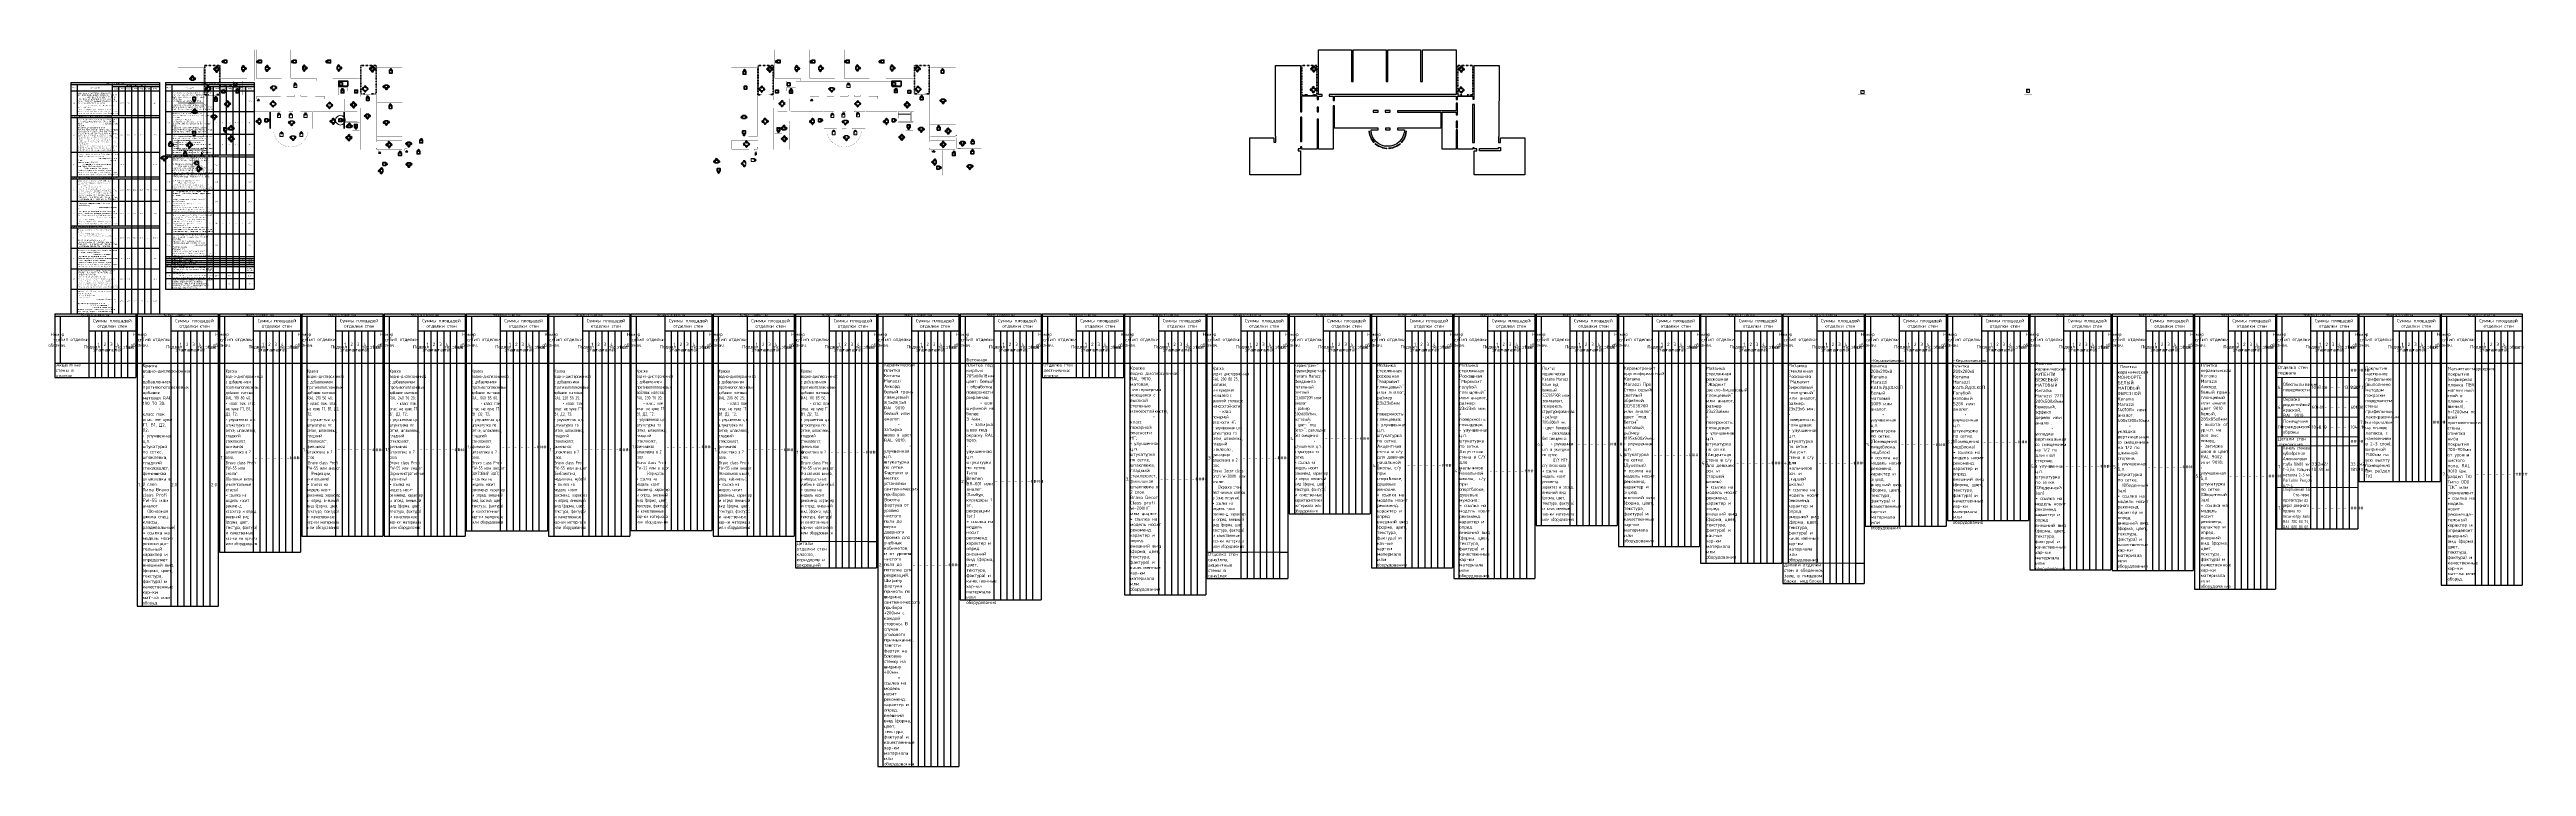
# Model space of a CAD drawing. Header units: millimetres. Extents: x -564166 to 631235, y -111927 to 129743.
# Drawn here: x 18209 to 631235, y -111927 to 65308 of the extents above; entities that cross this region are included whole.
import ezdxf

# ---------------------------------------------------------------- set-up
doc = ezdxf.new("R2010")
doc.units = ezdxf.units.MM
for name, pattern in [('ADSK_Скрыто', [6, 3, -3]), ('HIDDEN2', [4.7625, 3.175, -1.5875]), ('Штрих', [6.35, 3.175, -3.175])]:
    doc.linetypes.add(name, pattern=pattern)
for name, color, linetype, lineweight in [('!!!_Отделка стен', 7, 'Continuous', 15), ('АР_Перегородки витражные', 152, 'Continuous', 13), ('АР_Перегородки пеноблок', 174, 'Continuous', 25), ('АР_Таблица отделки подвал', 250, 'Continuous', 15), ('текст', 7, 'Continuous', 15)]:
    doc.layers.add(name, color=color, linetype=linetype, lineweight=lineweight)
doc.styles.add('ICOCPEUR', font='isocpeur.ttf')
doc.styles.add('ISOCPEUR', font='isocpeur.ttf', dxfattribs={"height": 800})
doc.styles.add('ISOCPEUR_1', font='isocpeur.ttf', dxfattribs={"height": 300})
doc.styles.add('ISOCPEUR_8', font='isocpeur.ttf', dxfattribs={"width": 0.8, "height": 60})
doc.styles.add('ISOCPEUR_9', font='isocpeur.ttf', dxfattribs={"height": 80})
doc.styles.get("Standard").update_dxf_attribs({"font": 'arial.ttf'})
doc.styles.add('Архитект', font='isocpeur.ttf', dxfattribs={"width": 0.8, "oblique": 8})
doc.linetypes.add('зигзаг', pattern='A,0.00254,-5.08,[131,ltypeshp.shx,S=5.08,R=0,X=-5.08,Y=0],-10.16,[131,ltypeshp.shx,S=5.08,R=180,X=5.08,Y=0],-5.08', length=20.32254)
pattern_1 = [(335.76716334, (-69115.3163, 318510.941), (0.651582564, 1.447617495), []), (65.76716334, (-69115.3163, 318510.941), (-1.447617495, 0.651582564), [])]
pattern_2 = [(45, (0, 0), (-35.3553, 35.3553), []), (45, (35.355, 0), (-35.3553, 35.3553), [62.5, -12.5, 0, -12.5])]
pattern_3 = [(45, (183188.89, -136609.775), (-35.355339, 35.355339), []), (45, (183224.244, -136609.775), (-35.355339, 35.355339), [62.5, -12.5, 0, -12.5])]
pattern_4 = [(45, (183206.994, -136578.246), (-35.355339, 35.355339), []), (45, (183242.35, -136578.246), (-35.355339, 35.355339), [62.5, -12.5, 0, -12.5])]

# ---------------------------------------------------------------- blocks, each defined once
blk = doc.blocks.new('стойка витр.')
h = blk.add_hatch()
h.set_pattern_fill('ANSI37', scale=0.5, angle=-69.232837)
h.set_pattern_definition(pattern_1)
edge = h.paths.add_edge_path()
edge.add_line((-23, 14), (-23, 15))
edge.add_arc((-23, 15), 0.427, 20.760541, 72.299958)
edge.add_arc((-23, 16), 0.427, 110.763979, 252.287962, ccw=False)
edge.add_line((-23, 16), (-22, 16))
edge.add_arc((-22, 16), 0.183, 20.74896, 110.785367, ccw=False)
edge.add_line((-22, 16), (-22, 16))
edge.add_arc((-22, 16), 0.183, 200.766605, 335.777973)
edge.add_line((-22, 16), (-21, 18))
edge.add_arc((-22, 18), 0.637, 344.392841, 381.724878)
edge.add_line((-21, 18), (-23, 22))
edge.add_arc((-23, 22), 0.637, 19.809449, 57.141486)
edge.add_line((-23, 22), (-24, 23))
edge.add_arc((-24, 23), 0.183, 65.756353, 200.767722)
edge.add_line((-25, 23), (-24, 23))
edge.add_arc((-25, 23), 0.183, -69.25104, 20.785367, ccw=False)
edge.add_line((-25, 23), (-26, 22))
edge.add_arc((-26, 23), 0.427, 149.246365, 290.770348, ccw=False)
edge.add_arc((-27, 23), 0.427, 329.234369, 380.773785)
edge.add_line((-26, 23), (-27, 24))
edge.add_arc((-27, 24), 0.183, 20.74896, 110.785367)
edge.add_line((-27, 24), (-33, 22))
edge.add_arc((-33, 21), 0.306, 107.612018, 200.688289)
edge.add_line((-34, 21), (-33, 21))
edge.add_arc((-33, 21), 0.304, 200.745291, 225.812361)
edge.add_line((-33, 21), (-32, 19))
edge.add_arc((-32, 19), 0.305, -108.862839, 45.781401, ccw=False)
edge.add_arc((-29, 28), 9.95, 231.954333, 250.041167, ccw=False)
edge.add_arc((-35, 20), 0.4, 42.309287, 119.22504)
edge.add_arc((-35, 20), 0.602, 134.395007, 228.647805)
edge.add_arc((-29, 28), 11, 232.087346, 240.888942)
edge.add_arc((-37, 13), 6.09, 40.758905, 60.61437, ccw=False)
edge.add_arc((-33, 17), 0.305, -34.895876, 41.602719, ccw=False)
edge.add_line((-32, 16), (-33, 16))
edge.add_arc((-33, 16), 0.305, 145.110075, 256.424252)
edge.add_line((-33, 15), (-32, 15))
edge.add_arc((-32, 15), 0.305, -34.889925, 76.424252, ccw=False)
edge.add_line((-32, 15), (-32, 14))
edge.add_arc((-32, 14), 0.305, 145.110075, 256.424252)
edge.add_line((-32, 13), (-31, 13))
edge.add_arc((-31, 13), 0.305, -24.224659, 76.420433, ccw=False)
edge.add_line((-31, 13), (-32, 11))
edge.add_arc((-31, 11), 0.305, 155.771065, 290.74029)
edge.add_line((-31, 11), (-23, 14))
edge.add_arc((-23, 14), 0.183, 290.74896, 380.74896)
edge = h.paths.add_edge_path(flags=16)
edge.add_line((-23, 21), (-22, 19))
edge.add_arc((-23, 18), 0.541, -69.232837, 20.767163, ccw=False)
edge.add_line((-23, 18), (-23, 18))
edge.add_arc((-24, 18), 0.541, 200.767163, 290.767163, ccw=False)
edge.add_line((-24, 18), (-25, 20))
edge.add_arc((-25, 20), 0.541, 110.767163, 200.767163, ccw=False)
edge.add_line((-25, 21), (-24, 21))
edge.add_arc((-24, 21), 0.541, 20.767163, 110.767163, ccw=False)
edge = h.paths.add_edge_path(flags=16)
edge.add_line((-27, 20), (-26, 17))
edge.add_arc((-26, 17), 0.541, -69.232837, 20.767163, ccw=False)
edge.add_line((-26, 16), (-28, 15))
edge.add_arc((-28, 16), 0.541, 200.767163, 290.767163, ccw=False)
edge.add_line((-29, 15), (-30, 19))
edge.add_arc((-30, 19), 0.541, 110.767163, 200.767163, ccw=False)
edge.add_line((-30, 20), (-28, 21))
edge.add_arc((-27, 20), 0.541, 20.767163, 110.767163, ccw=False)
h = blk.add_hatch()
h.set_pattern_fill('ANSI37', scale=0.5, angle=-69.232837)
h.set_pattern_definition([(335.76716334, (-69115.9168, 318510.7132), (0.651582564, 1.447617495), []), (65.76716334, (-69115.9168, 318510.7132), (-1.447617495, 0.651582564), [])])
edge = h.paths.add_edge_path()
edge.add_arc((-61, -46), 0.549, 155.765706, 200.767163)
edge.add_line((-62, -46), (-61, -44))
edge.add_arc((-61, -44), 0.183, 20.767163, 155.765706)
edge.add_line((-61, -44), (-61, -45))
edge.add_arc((-61, -45), 0.183, 200.767163, 290.767163)
edge.add_line((-61, -45), (-59, -44))
edge.add_arc((-60, -44), 0.427, -69.232837, 72.293639)
edge.add_arc((-59, -43), 0.427, 200.767163, 252.293639)
edge.add_line((-60, -43), (-63, -35))
edge.add_arc((-63, -34), 0.305, 110.767163, 200.767163)
edge.add_line((-63, -34), (-61, -33))
edge.add_arc((-60, -34), 0.304, 76.402874, 110.767163)
edge.add_line((-60, -33), (-60, -34))
edge.add_arc((-108, -56), 53, 16.711401, 24.822926)
edge.add_line((-57, -41), (-58, -41))
edge.add_arc((-58, -41), 0.305, 145.110888, 256.423438)
edge.add_line((-58, -42), (-57, -42))
edge.add_arc((-57, -42), 0.305, -34.889112, 76.423438)
edge.add_line((-57, -42), (-57, -43))
edge.add_arc((-57, -43), 0.305, 145.110888, 256.423438)
edge.add_line((-57, -44), (-56, -44))
edge.add_arc((-56, -44), 0.305, -34.889112, 76.423438)
edge.add_line((-56, -44), (-56, -45))
edge.add_arc((-56, -45), 0.305, 145.110888, 256.423438)
edge.add_line((-56, -46), (-55, -46))
edge.add_arc((-56, -46), 0.305, -34.889112, 76.423438)
edge.add_line((-55, -46), (-56, -47))
edge.add_arc((-56, -47), 0.305, 145.110888, 256.423438)
edge.add_line((-56, -47), (-55, -48))
edge.add_arc((-55, -48), 0.305, -34.889112, 76.423438)
edge.add_line((-55, -48), (-55, -49))
edge.add_arc((-55, -49), 0.305, 145.110888, 256.423438)
edge.add_line((-55, -49), (-54, -50))
edge.add_arc((-54, -50), 0.305, -34.889112, 76.423438)
edge.add_line((-54, -50), (-54, -51))
edge.add_arc((-54, -51), 0.305, 145.110888, 256.423438)
edge.add_line((-54, -51), (-53, -51))
edge.add_arc((-53, -52), 0.305, -43.67509, 76.427904)
edge.add_line((-53, -52), (-54, -53))
edge.add_arc((-54, -53), 0.305, 136.328593, 262.747127)
edge.add_arc((-55, -61), 7.99, 59.586042, 82.747127)
edge.add_arc((-51, -54), 0.305, 253.291011, 419.586042)
edge.add_arc((-53, -61), 6.03, 73.291011, 110.767163)
edge.add_line((-55, -55), (-55, -55))
edge.add_arc((-55, -55), 0.427, 200.767163, 290.767163)
edge.add_line((-55, -55), (-57, -51))
edge.add_arc((-56, -51), 0.427, 149.23664, 200.767163)
edge.add_arc((-57, -51), 0.427, -30.76336, 40.014296)
edge.add_arc((-57, -51), 0.427, 40.000463, 110.767163)
edge.add_line((-57, -50), (-58, -51))
edge.add_arc((-58, -51), 0.183, 110.767163, 200.767163)
edge.add_line((-58, -51), (-58, -51))
edge.add_arc((-59, -51), 0.183, 245.76862, 380.767163)
edge.add_line((-59, -51), (-60, -51))
edge.add_arc((-60, -50), 0.549, 200.767163, 245.76862)
edge.add_line((-60, -50), (-62, -46))
edge = h.paths.add_edge_path(flags=16)
edge.add_arc((-59, -49), 0.541, 200.767163, 290.767163)
edge.add_line((-61, -47), (-60, -49))
edge.add_arc((-60, -47), 0.541, 110.767163, 200.767163)
edge.add_line((-59, -46), (-60, -46))
edge.add_arc((-59, -46), 0.541, 20.767163, 110.767163)
edge.add_line((-58, -48), (-59, -46))
edge.add_arc((-58, -49), 0.541, -69.232837, 20.767163)
edge.add_line((-59, -50), (-58, -49))
h = blk.add_hatch()
h.set_pattern_fill('ANSI37', scale=0.5, angle=-69.232837)
h.set_pattern_definition(pattern_1)
edge = h.paths.add_edge_path()
edge.add_line((-8, -26), (-7, -27))
edge.add_arc((-8, -27), 0.427, -30.765631, 20.773785, ccw=False)
edge.add_arc((-7, -27), 0.427, 149.246365, 290.770348)
edge.add_line((-7, -28), (-6, -27))
edge.add_arc((-6, -27), 0.183, 290.74896, 380.785367)
edge.add_line((-6, -27), (-6, -27))
edge.add_arc((-6, -27), 0.183, 65.756353, 200.767722, ccw=False)
edge.add_line((-5, -27), (-4, -27))
edge.add_arc((-4, -28), 0.637, 19.809449, 57.141486, ccw=False)
edge.add_line((-4, -28), (-2, -31))
edge.add_arc((-3, -32), 0.637, -15.607159, 21.724878, ccw=False)
edge.add_line((-2, -32), (-3, -33))
edge.add_arc((-3, -33), 0.183, 200.766605, 335.777973, ccw=False)
edge.add_line((-3, -33), (-3, -33))
edge.add_arc((-3, -33), 0.183, 20.74896, 110.785367)
edge.add_line((-3, -33), (-4, -34))
edge.add_arc((-4, -34), 0.427, 110.763979, 252.287962)
edge.add_arc((-5, -35), 0.427, 20.760541, 72.299958, ccw=False)
edge.add_line((-4, -35), (-4, -36))
edge.add_arc((-4, -36), 0.183, -69.25104, 20.785367, ccw=False)
edge.add_line((-4, -36), (-11, -38))
edge.add_arc((-11, -38), 0.306, 200.846038, 293.922309, ccw=False)
edge.add_line((-11, -38), (-11, -38))
edge.add_arc((-11, -37), 0.304, 175.721966, 200.789035, ccw=False)
edge.add_line((-11, -37), (-11, -35))
edge.add_arc((-12, -35), 0.305, 355.752926, 510.397165)
edge.add_arc((-3, -40), 9.95, 151.49316, 169.579994)
edge.add_arc((-13, -38), 0.4, 282.309287, 359.22504, ccw=False)
edge.add_arc((-13, -38), 0.602, 172.886522, 267.13932, ccw=False)
edge.add_arc((-3, -40), 11, 160.645385, 169.446981, ccw=False)
edge.add_arc((-19, -34), 6.09, 340.919957, 360.775422)
edge.add_arc((-13, -34), 0.305, 359.931608, 436.430202)
edge.add_line((-13, -34), (-14, -34))
edge.add_arc((-14, -33), 0.305, 145.110075, 256.424252, ccw=False)
edge.add_line((-14, -33), (-14, -32))
edge.add_arc((-14, -32), 0.305, 325.110075, 436.424252)
edge.add_line((-14, -32), (-15, -32))
edge.add_arc((-15, -31), 0.305, 145.110075, 256.424252, ccw=False)
edge.add_line((-15, -31), (-14, -30))
edge.add_arc((-15, -30), 0.305, 325.113894, 425.758986)
edge.add_line((-15, -30), (-16, -29))
edge.add_arc((-16, -29), 0.305, 110.794037, 245.763262, ccw=False)
edge.add_line((-16, -29), (-8, -26))
edge.add_arc((-8, -26), 0.183, 20.785367, 110.785367, ccw=False)
edge = h.paths.add_edge_path(flags=16)
edge.add_line((-3, -31), (-4, -29))
edge.add_arc((-5, -29), 0.541, 20.767163, 110.767163)
edge.add_line((-5, -28), (-6, -29))
edge.add_arc((-6, -29), 0.541, 110.767163, 200.767163)
edge.add_line((-6, -29), (-5, -32))
edge.add_arc((-5, -32), 0.541, 200.767163, 290.767163)
edge.add_line((-5, -32), (-4, -32))
edge.add_arc((-4, -31), 0.541, 290.767163, 380.767163)
edge = h.paths.add_edge_path(flags=16)
edge.add_line((-7, -33), (-8, -29))
edge.add_arc((-9, -30), 0.541, 20.767163, 110.767163)
edge.add_line((-9, -29), (-11, -30))
edge.add_arc((-11, -31), 0.541, 110.767163, 200.767163)
edge.add_line((-11, -31), (-10, -34))
edge.add_arc((-10, -34), 0.541, 200.767163, 290.767163)
edge.add_line((-9, -35), (-7, -34))
edge.add_arc((-7, -33), 0.541, 290.767163, 380.767163)
at = {"lineweight": 0, "ltscale": 100, "transparency": 33554687}
for points in [[(-69, -58), (-90, -2), (-90, -1), (-89, -1), (-89, -1), (-88, -3), (-87, -3), (-87, -3), (-86, -3), (-87, -1), (-87, 0), (-82, 2), (-81, 1), (-80, 1), (-77, 4), (-78, 5), (-90, 0), (-91, -2), (-70, -59), (-68, -60), (-55, -55), (-55, -54), (-59, -54), (-59, -54), (-60, -56), (-65, -58), (-66, -57), (-67, -55), (-67, -55), (-68, -55), (-68, -56), (-67, -58), (-67, -58), (-68, -59)], [(66, 59), (-27, 24), (-26, 22), (-25, 22), (-25, 22), (-25, 23), (-21, 25), (-19, 21), (-19, 21), (-19, 21), (-18, 17), (-22, 16), (-23, 17), (-23, 16), (-23, 16), (-23, 14), (-17, 16), (-16, 17), (-15, 20), (-15, 20), (-17, 24), (-17, 25), (-17, 25), (-14, 27), (-12, 26), (-4, 5), (-5, 4), (-33, -7), (-33, -7), (-32, -8), (-31, -9), (-30, -9), (-30, -9), (-29, -9), (-29, -8), (-28, -9), (-27, -8), (-27, -8), (-26, -8), (-25, -7), (-25, -7), (-25, -7), (-24, -7), (-24, -6), (-23, -7), (-22, -6), (-22, -6), (-21, -6), (-20, -6), (-20, -5), (-20, -5), (-19, -5), (-18, -4), (-18, -5), (-17, -4), (-15, -5), (-15, -6), (-16, -8), (-16, -9), (-16, -8), (-17, -9), (-18, -9), (-18, -9), (-19, -9), (-19, -10), (-20, -10), (-21, -10), (-21, -11), (-21, -10), (-23, -11), (-23, -11), (-23, -11), (-24, -11), (-24, -12), (-25, -12), (-26, -12), (-26, -13), (-26, -12), (-28, -13), (-28, -13), (-28, -13), (-29, -13), (-29, -14), (-30, -15), (-29, -16), (-29, -16), (-1, -6), (0, -6), (8, -28), (8, -29), (4, -31), (3, -30), (3, -29), (2, -25), (2, -25), (-1, -23), (-2, -23), (-8, -25), (-7, -27), (-6, -28), (-6, -27), (-6, -26), (-2, -25), (0, -28), (0, -28), (0, -29), (1, -32), (-4, -34), (-4, -33), (-4, -33), (-5, -34), (-4, -36), (89, -1), (89, 1), (67, 59)], [(64, 56), (85, 0), (11, -28), (-11, 28)]]:
    blk.add_lwpolyline(points, close=True, dxfattribs=at)
for points in [[(-74, -6), (-74, -6), (-75, -6), (-74, -7), (-77, -8, -0.4143621), (-77, -8), (-79, -2, -0.4143261), (-79, 0), (-77, 0), (-77, -1), (-76, 0), (-76, 0), (-77, 3, 0.5512236), (-78, 4), (-80, 1, -0.2673491), (-81, 1), (-82, 1, 0.2496294), (-83, 1), (-86, -2, 0.827043), (-86, -3), (-82, -2, -0.4143261), (-81, -2), (-78, -9, 0.4143261), (-77, -10), (-76, -9, -0.082799), (-72, -16), (-68, -26), (-68, -26), (-68, -26), (-65, -35, -0.082799), (-63, -43), (-64, -44, 0.4143261), (-65, -45), (-62, -52, -0.4143261), (-62, -53), (-66, -55, 0.827043), (-66, -56), (-61, -56, 0.2496294), (-61, -55), (-60, -54, -0.2673491), (-59, -54), (-56, -54, 0.5512236), (-56, -54), (-57, -51), (-57, -50), (-58, -50), (-58, -51), (-59, -52, -0.4143261), (-60, -51), (-63, -45, -0.4143621), (-63, -45), (-60, -44), (-60, -45), (-60, -45), (-59, -44)], [(-32, -8), (-33, -7, 0.5239329), (-33, -7), (-64, -19, 0.4143255), (-65, -20), (-64, -21, 0.4106272), (-63, -21), (-63, -21, 0.4925518), (-63, -21), (-63, -20, -0.4411111), (-63, -20), (-61, -19, -0.2080566), (-60, -19, -0.0000158), (-57, -21, -0.4398191), (-56, -22, -0.0000158), (-58, -25, -0.2080566), (-58, -26), (-60, -27, -0.4411111), (-60, -26), (-61, -26, 0.4925518), (-61, -26), (-61, -26, 0.4106272), (-62, -27), (-61, -28, 0.4143255), (-61, -28), (-30, -17, 0.5239329), (-29, -16), (-30, -15)]]:
    blk.add_lwpolyline(points, format="xyb", close=True, dxfattribs=at)
at = {"color": 7, "lineweight": 0, "ltscale": 100, "transparency": 33554687}
for points in [[(-74, 3, 0.5779496), (-74, 4), (-75, 4, -0.6153338), (-75, 4, 0.1014034), (-74, 7, 0.8870851), (-74, 7, -0.1649969), (-77, 5), (-77, 5, 0.4143043), (-78, 4), (-76, 1, 0.2286961), (-76, 1, -0.3190489), (-76, 0, -0.3190019), (-76, 0), (-77, -1, -0.4143997), (-77, -1), (-78, 0, 0.6683386), (-78, 0), (-79, -2, 0.1988829), (-79, -2), (-77, -6, 0.1988829), (-77, -7), (-75, -7, 0.6683386), (-75, -7), (-75, -7, -0.4143997), (-75, -7), (-74, -6, -0.7102016), (-73, -7, 0.2286961), (-73, -7), (-70, -16, 0.4143621), (-70, -16), (-67, -15, 0.1511708), (-67, -15), (-67, -15, 0.035408), (-70, -8), (-71, -7, -0.527868), (-71, -7), (-70, -6, 0.527868), (-71, -6), (-72, -5, -0.527868), (-72, -5), (-71, -4, 0.527868), (-71, -4), (-72, -4, -0.527868), (-72, -3), (-72, -2, 0.527868), (-72, -2), (-73, -2, -0.527868), (-73, -1), (-73, 0, 0.527868), (-73, 0), (-74, 0, -0.527868), (-74, 1), (-73, 1, 0.527868), (-74, 2), (-74, 2, -0.527868), (-75, 3)], [(-23, 14), (-23, 15, 0.2287524), (-23, 15, -0.7101639), (-23, 16), (-22, 16, -0.4143997), (-22, 16), (-22, 16, 0.6682504), (-22, 16), (-21, 18, 0.1643479), (-21, 18), (-23, 22, 0.1643479), (-23, 22), (-24, 23, 0.6682504), (-25, 23), (-24, 23, -0.4143997), (-25, 23), (-26, 22, -0.7101639), (-26, 23, 0.2287524), (-26, 23), (-27, 24, 0.4143997), (-27, 24), (-33, 22, 0.4300282), (-34, 21), (-33, 21, 0.109814), (-33, 21), (-32, 19, -0.8000358), (-32, 18, -0.0790829), (-35, 20, 0.3488033), (-35, 20, 0.4361246), (-35, 19, 0.0384231), (-34, 18, -0.0868532), (-32, 17, -0.3467629), (-32, 16), (-33, 16, 0.527877), (-33, 15), (-32, 15, -0.527877), (-32, 15), (-32, 14, 0.527877), (-32, 13), (-31, 13, -0.469739), (-31, 13), (-32, 11, 0.6679844), (-31, 11), (-23, 14, 0.4142136)], [(-53, -51, -0.5779496), (-53, -52), (-54, -53, 0.6153338), (-54, -53, -0.1014034), (-51, -54, -0.8870851), (-51, -55, 0.1649969), (-55, -55), (-55, -55, -0.4143043), (-55, -55), (-57, -51, -0.2286961), (-57, -51, 0.3190489), (-57, -50, 0.3190019), (-57, -50), (-58, -51, 0.4143997), (-58, -51), (-58, -51, -0.6683386), (-59, -51), (-60, -51, -0.1988829), (-60, -50), (-62, -46, -0.1988829), (-62, -46), (-61, -44, -0.6683386), (-61, -44), (-61, -45, 0.4143997), (-61, -45), (-59, -44, 0.7102016), (-59, -43, -0.2286961), (-60, -43), (-63, -35, -0.4143621), (-63, -34), (-61, -33, -0.1511708), (-60, -33), (-60, -34, -0.035408), (-57, -41), (-58, -41, 0.527868), (-58, -42), (-57, -42, -0.527868), (-57, -42), (-57, -43, 0.527868), (-57, -44), (-56, -44, -0.527868), (-56, -44), (-56, -45, 0.527868), (-56, -46), (-55, -46, -0.527868), (-55, -46), (-56, -47, 0.527868), (-56, -47), (-55, -48, -0.527868), (-55, -48), (-55, -49, 0.527868), (-55, -49), (-54, -50, -0.527868), (-54, -50), (-54, -51, 0.527868), (-54, -51)], [(-8, -26), (-7, -27, -0.2287524), (-7, -27, 0.7101639), (-7, -28), (-6, -27, 0.4143997), (-6, -27), (-6, -27, -0.6682504), (-5, -27), (-4, -27, -0.1643479), (-4, -28), (-2, -31, -0.1643479), (-2, -32), (-3, -33, -0.6682504), (-3, -33), (-3, -33, 0.4143997), (-3, -33), (-4, -34, 0.7101639), (-4, -34, -0.2287524), (-4, -35), (-4, -36, -0.4143997), (-4, -36), (-11, -38, -0.4300282), (-11, -38), (-11, -38, -0.109814), (-11, -37), (-11, -35, 0.8000358), (-12, -35, 0.0790829), (-13, -38, -0.3488033), (-13, -38, -0.4361246), (-14, -38, -0.0384231), (-13, -36, 0.0868532), (-13, -34, 0.3467629), (-13, -34), (-14, -34, -0.527877), (-14, -33), (-14, -32, 0.527877), (-14, -32), (-15, -32, -0.527877), (-15, -31), (-14, -30, 0.469739), (-15, -30), (-16, -29, -0.6679844), (-16, -29), (-8, -26, -0.4142136)]]:
    blk.add_lwpolyline(points, format="xyb", close=True, dxfattribs=at)
for points in [[(-72, 0), (-73, 0)], [(-27, 24), (-27, 24)], [(-23, 14), (-23, 14)]]:
    blk.add_lwpolyline(points, dxfattribs=at)
blk.add_lwpolyline([(-73, 0), (-55, -48), (-54, -48), (-72, 0)], close=True)
at = {"lineweight": 0, "ltscale": 100, "transparency": 33554687}
for points in [[(-70, -6), (-69, -6), (-31, 9), (-31, 9), (-31, 11)], [(-56, -42), (-56, -41), (-17, -27), (-17, -27), (-16, -29)]]:
    blk.add_lwpolyline(points, dxfattribs=at)
at = {"color": 7}
for points in [[(-27, 20), (-26, 17, -0.4142136), (-26, 16), (-28, 15, -0.4142136), (-29, 15), (-30, 19, -0.4142136), (-30, 20), (-28, 21, -0.4142136)], [(-23, 21), (-22, 19, -0.4142136), (-23, 18), (-23, 18, -0.4142136), (-24, 18), (-25, 20, -0.4142136), (-25, 21), (-24, 21, -0.4142136)], [(-75, -2), (-74, -4, -0.4142136), (-75, -5), (-76, -5, -0.4142136), (-77, -5), (-78, -3, -0.4142136), (-77, -2), (-76, -2, -0.4142136)], [(-58, -48), (-59, -46, 0.4142136), (-59, -46), (-60, -46, 0.4142136), (-61, -47), (-60, -49, 0.4142136), (-59, -50), (-58, -49, 0.4142136)], [(-7, -33), (-8, -29, 0.4142136), (-9, -29), (-11, -30, 0.4142136), (-11, -31), (-10, -34, 0.4142136), (-9, -35), (-7, -34, 0.4142136)], [(-3, -31), (-4, -29, 0.4142136), (-5, -28), (-6, -29, 0.4142136), (-6, -29), (-5, -32, 0.4142136), (-5, -32), (-4, -32, 0.4142136)]]:
    blk.add_lwpolyline(points, format="xyb", close=True, dxfattribs=at)
at = {"color": 7, "lineweight": 0, "ltscale": 100, "transparency": 33554687}
blk.add_arc((-33, 21), 0.305, 110.75619, 200.777894, dxfattribs=at)
blk = doc.blocks.new('A$Ccadbda81')
at = {"layer": 'АР_Перегородки витражные', "color": 5}
for p, q in [((89, -1005), (-114, -61)), ((-95, -53), (104, -1006)), ((145, -997), (-54, -43)), ((55, -46), (251, -953)), ((108, -1064), (489, -1941)), ((508, -1935), (124, -1053)), ((163, -1037), (546, -1918)), ((636, -1855), (270, -1012)), ((1113, -2760), (520, -1993)), ((533, -1980), (1130, -2751)), ((1163, -2725), (567, -1955)), ((666, -1908), (1236, -2643))]:
    blk.add_line(p, q, dxfattribs=at)
at = {"layer": 'АР_Перегородки витражные', "xscale": -1}
for p, rotation in [((-31, -22), 206.0439613467204), ((1196, -2723), 244.0437384224219)]:
    blk.add_blockref('стойка витр.', p, dxfattribs=dict(at, rotation=rotation))
at = {"layer": 'АР_Перегородки витражные'}
for p, rotation in [((181, -1008), 357.0718620546067), ((579, -1924), 9.301548555461455)]:
    blk.add_blockref('стойка витр.', p, dxfattribs=dict(at, rotation=rotation))
blk = doc.blocks.new('A$C4ea696d9')
at = {"layer": 'текст', "insert": (233, 633), "char_height": 241.5, "attachment_point": 1, "line_spacing_factor": 1.149209, "style": 'ISOCPEUR_9', "bg_fill": 3, "box_fill_scale": 1.25, "bg_fill_color": 256, "bg_fill_true_color": 13158600, "bg_fill_transparency": 0}
blk.add_mtext('3.1', dxfattribs=at)
at = {"layer": 'текст', "insert": (105, 294), "char_height": 150.46, "attachment_point": 1, "line_spacing_factor": 1.149209, "style": 'ISOCPEUR_9', "bg_fill": 3, "box_fill_scale": 1.25, "bg_fill_color": 256, "bg_fill_true_color": 13158600, "bg_fill_transparency": 0}
blk.add_mtext('{\\W0.7;\\C7;RAL 9010}', dxfattribs=at)
at = {"layer": '!!!_Отделка стен'}
blk.add_lwpolyline([(0, 780), (780, 780), (780, 0), (0, 0)], close=True, dxfattribs=at)
at = {"layer": '!!!_Отделка стен', "color": 230, "true_color": 0xff0a85, "const_width": 25}
blk.add_lwpolyline([(40, 740), (740, 740), (740, 40), (40, 40)], close=True, dxfattribs=at)
blk = doc.blocks.new('A$C5525643f')
at = {"layer": '!!!_Отделка стен', "lineweight": 25, "ltscale": 20}
h = blk.add_hatch(dxfattribs=at)
h.set_pattern_fill('ANSI35', color=256, scale=200)
h.set_pattern_definition(pattern_2)
h.paths.add_polyline_path([(-498, 284), (-781, 1), (-498, -282)])
h = blk.add_hatch(dxfattribs=at)
h.set_pattern_fill('ANSI35', color=256, scale=200)
h.set_pattern_definition(pattern_2)
h.paths.add_polyline_path([(-284, 498), (-1, 781), (282, 498)])
h = blk.add_hatch(dxfattribs=at)
h.set_pattern_fill('ANSI35', color=256, scale=200)
h.set_pattern_definition(pattern_2)
h.paths.add_polyline_path([(496, 284), (779, 1), (496, -282)])
h = blk.add_hatch(dxfattribs=at)
h.set_pattern_fill('ANSI35', color=256, scale=200)
h.set_pattern_definition(pattern_2)
h.paths.add_polyline_path([(-284, -496), (-1, -779), (282, -496)])
at = {"layer": '!!!_Отделка стен', "lineweight": 25, "ltscale": 10}
for points in [[(-781, 1), (-498, 284), (-498, -282)], [(-1, 781), (-284, 498), (282, 498)], [(779, 1), (496, 284), (496, -282)], [(-1, -779), (-284, -496), (282, -496)]]:
    blk.add_lwpolyline(points, close=True, dxfattribs=at)
blk = doc.blocks.new('A$C5ccf4377')
at = {"layer": '!!!_Отделка стен'}
blk.add_lwpolyline([(835, 780), (1615, 780), (1615, 0), (835, 0)], close=True, dxfattribs=at)
at = {"layer": '!!!_Отделка стен', "color": 9, "lineweight": 50, "true_color": 0xc4c2c0}
blk.add_lwpolyline([(875, 740), (1575, 740), (1575, 40), (875, 40)], close=True, dxfattribs=at)
blk.add_lwpolyline([(875, 740), (1575, 740), (1575, 40), (875, 40)], close=True, dxfattribs=at)
at = {"layer": '!!!_Отделка стен', "attachment_point": 1, "style": 'ISOCPEUR'}
for s, insert, char_height, width in [('\\pxqc;{\\W0.7;\\T0.9;RAL 9010}', (963, 237), 151.47, 613.35), ('1.1', (1069, 586), 250, 516.67)]:
    blk.add_mtext(s, dxfattribs=dict(at, insert=insert, char_height=char_height, width=width))
blk = doc.blocks.new('A$Cd60ecc97')
at = {"layer": '!!!_Отделка стен'}
blk.add_lwpolyline([(0, 780), (780, 780), (780, 0), (0, 0)], close=True, dxfattribs=at)
at = {"layer": 'текст', "color": 42, "lineweight": 50, "true_color": 0xdba400}
blk.add_lwpolyline([(40, 740), (740, 740), (740, 40), (40, 40)], close=True, dxfattribs=at)
at = {"color": 7, "insert": (380, 412), "char_height": 243, "width": 0.81, "attachment_point": 5, "style": 'ISOCPEUR_1'}
blk.add_mtext('4.4', dxfattribs=at)
blk = doc.blocks.new('A$Cddfbc6ae')
at = {"layer": 'текст', "insert": (949, 576), "char_height": 240, "attachment_point": 1, "line_spacing_factor": 1.149209, "style": 'ISOCPEUR_9', "bg_fill": 3, "box_fill_scale": 1.25, "bg_fill_color": 256, "bg_fill_true_color": 13158600, "bg_fill_transparency": 0}
blk.add_mtext('1.4', dxfattribs=at)
at = {"layer": '!!!_Отделка стен'}
blk.add_lwpolyline([(752, 780), (1532, 780), (1532, 0), (752, 0)], close=True, dxfattribs=at)
at = {"layer": '!!!_Отделка стен', "color": 134, "const_width": 25}
blk.add_lwpolyline([(792, 740), (1492, 740), (1492, 40), (792, 40)], close=True, dxfattribs=at)
at = {"layer": '!!!_Отделка стен', "insert": (847, 82), "char_height": 98.51, "width": 611.38, "attachment_point": 7, "style": 'ISOCPEUR'}
blk.add_mtext('\\pxqc;{\\W0.7;\\T0.9;RAL 210 50 40}', dxfattribs=at)
blk = doc.blocks.new('A$C3cac9b27')
at = {"layer": '!!!_Отделка стен', "lineweight": 25, "ltscale": 20}
h = blk.add_hatch(dxfattribs=at)
h.set_pattern_fill('ANSI35', color=256, scale=200, angle=180)
h.set_pattern_definition([(225, (-183185.025, 135992.077), (35.355339, -35.355339), []), (225, (-183220.38, 135992.077), (35.355339, -35.355339), [62.5, -12.5, 0, -12.5])])
h.paths.add_polyline_path([(283, -94), (0, 189), (-283, -94)])
at = {"layer": '!!!_Отделка стен', "lineweight": 25, "ltscale": 10}
blk.add_lwpolyline([(0, 189), (283, -94), (-283, -94)], close=True, dxfattribs=at)
blk = doc.blocks.new('A$C0f5e65d0')
at = {"layer": '!!!_Отделка стен', "lineweight": 25, "ltscale": 20}
h = blk.add_hatch(dxfattribs=at)
h.set_pattern_fill('ANSI35', color=256, scale=200)
h.set_pattern_definition(pattern_3)
h.paths.add_polyline_path([(-493, 257), (-776, -26), (-493, -309)])
h = blk.add_hatch(dxfattribs=at)
h.set_pattern_fill('ANSI35', color=256, scale=200)
h.set_pattern_definition(pattern_3)
h.paths.add_polyline_path([(501, 257), (784, -26), (501, -309)])
h = blk.add_hatch(dxfattribs=at)
h.set_pattern_fill('ANSI35', color=256, scale=200)
h.set_pattern_definition(pattern_3)
h.paths.add_polyline_path([(-279, -523), (4, -806), (287, -523)])
at = {"layer": '!!!_Отделка стен', "lineweight": 25, "ltscale": 10}
for points in [[(-776, -26), (-493, 257), (-493, -309)], [(784, -26), (501, 257), (501, -309)], [(4, -806), (-279, -523), (287, -523)]]:
    blk.add_lwpolyline(points, close=True, dxfattribs=at)
blk = doc.blocks.new('A$C9c523aab')
at = {"layer": '!!!_Отделка стен'}
blk.add_lwpolyline([(0, 780), (780, 780), (780, 0), (0, 0)], close=True, dxfattribs=at)
at = {"layer": '!!!_Отделка стен', "color": 251, "lineweight": 50, "true_color": 0x5b646b}
blk.add_lwpolyline([(40, 740), (740, 740), (740, 40), (40, 40)], close=True, dxfattribs=at)
at = {"layer": '!!!_Отделка стен', "color": 7, "insert": (346, 424), "char_height": 243, "width": 0.81, "attachment_point": 5, "style": 'ISOCPEUR_1'}
blk.add_mtext('4.1', dxfattribs=at)
blk = doc.blocks.new('A$Ce49184fc')
at = {"layer": '!!!_Отделка стен'}
blk.add_lwpolyline([(752, 780), (1532, 780), (1532, 0), (752, 0)], close=True, dxfattribs=at)
at = {"layer": '!!!_Отделка стен', "color": 143, "lineweight": 50}
blk.add_lwpolyline([(792, 740), (1492, 740), (1492, 40), (792, 40)], close=True, dxfattribs=at)
at = {"layer": '!!!_Отделка стен', "insert": (617, 82), "char_height": 90.69, "width": 1036.41, "attachment_point": 7, "style": 'ISOCPEUR'}
blk.add_mtext('\\pxqc;{\\W0.7;\\T0.9;RAL 240 70 20}', dxfattribs=at)
at = {"layer": '!!!_Отделка стен', "color": 7, "insert": (1130, 428), "char_height": 265.4, "width": 0.885, "attachment_point": 5, "style": 'ISOCPEUR_1'}
blk.add_mtext('1.5', dxfattribs=at)
blk = doc.blocks.new('A$C6eaac566')
at = {"layer": 'текст', "insert": (205, 522), "char_height": 240, "attachment_point": 1, "line_spacing_factor": 1.149209, "style": 'ISOCPEUR_9', "bg_fill": 3, "box_fill_scale": 1.25, "bg_fill_color": 256, "bg_fill_true_color": 13158600, "bg_fill_transparency": 0}
blk.add_mtext('4.6', dxfattribs=at)
at = {"layer": '!!!_Отделка стен'}
blk.add_lwpolyline([(0, 811), (811, 811), (811, 0), (0, 0)], close=True, dxfattribs=at)
at = {"layer": '!!!_Отделка стен', "color": 122, "lineweight": 50, "true_color": 0x22c9aa}
blk.add_lwpolyline([(72, 739), (739, 739), (739, 72), (72, 72)], close=True, dxfattribs=at)
blk = doc.blocks.new('A$Cf4d7d3d6')
at = {"layer": 'текст', "insert": (-384, 0), "char_height": 240, "attachment_point": 1, "line_spacing_factor": 1.149209, "style": 'ISOCPEUR_9', "bg_fill": 3, "box_fill_scale": 1.25, "bg_fill_color": 256, "bg_fill_true_color": 13158600, "bg_fill_transparency": 0}
blk.add_mtext('4.7', dxfattribs=at)
at = {"layer": '!!!_Отделка стен'}
blk.add_lwpolyline([(-589, 273), (222, 273), (222, -539), (-589, -539)], close=True, dxfattribs=at)
at = {"layer": '!!!_Отделка стен', "color": 124, "lineweight": 50, "true_color": 0x18907e}
blk.add_lwpolyline([(-517, 200), (150, 200), (150, -466), (-517, -466)], close=True, dxfattribs=at)
blk = doc.blocks.new('A$C8c6809e6')
at = {"layer": 'текст', "insert": (205, 614), "char_height": 241.5, "attachment_point": 1, "line_spacing_factor": 1.149209, "style": 'ISOCPEUR_9', "bg_fill": 3, "box_fill_scale": 1.25, "bg_fill_color": 256, "bg_fill_true_color": 13158600, "bg_fill_transparency": 0}
blk.add_mtext('3.2', dxfattribs=at)
at = {"layer": '!!!_Отделка стен'}
blk.add_lwpolyline([(0, 780), (780, 780), (780, 0), (0, 0)], close=True, dxfattribs=at)
at = {"layer": '!!!_Отделка стен', "color": 133, "linetype": 'ADSK_Скрыто', "lineweight": 40, "ltscale": 50}
blk.add_lwpolyline([(40, 740), (740, 740), (740, 40), (40, 40)], close=True, dxfattribs=at)
at = {"layer": '!!!_Отделка стен', "color": 2, "insert": (102, 202), "char_height": 389.87, "width": 905.72, "attachment_point": 1, "style": 'ISOCPEUR'}
blk.add_mtext('{\\H0.25x;\\W0.7;\\C7;RAL 200 80 25}', dxfattribs=at)
blk = doc.blocks.new('A$Cecc55bbd')
at = {"layer": '!!!_Отделка стен', "lineweight": 25, "ltscale": 20}
h = blk.add_hatch(dxfattribs=at)
h.set_pattern_fill('ANSI35', color=256, scale=200)
h.set_pattern_definition(pattern_4)
h.paths.add_polyline_path([(-475, 288), (-758, 5), (-475, -278)])
h = blk.add_hatch(dxfattribs=at)
h.set_pattern_fill('ANSI35', color=256, scale=200)
h.set_pattern_definition(pattern_4)
h.paths.add_polyline_path([(-261, 502), (22, 785), (305, 502)])
h = blk.add_hatch(dxfattribs=at)
h.set_pattern_fill('ANSI35', color=256, scale=200)
h.set_pattern_definition(pattern_4)
h.paths.add_polyline_path([(519, 288), (802, 5), (519, -278)])
h = blk.add_hatch(dxfattribs=at)
h.set_pattern_fill('ANSI35', color=256, scale=200)
h.set_pattern_definition(pattern_4)
h.paths.add_polyline_path([(-261, -492), (22, -775), (305, -492)])
at = {"layer": '!!!_Отделка стен', "lineweight": 25, "ltscale": 10}
for points in [[(-758, 5), (-475, 288), (-475, -278)], [(22, 785), (-261, 502), (305, 502)], [(802, 5), (519, 288), (519, -278)], [(22, -775), (-261, -492), (305, -492)]]:
    blk.add_lwpolyline(points, close=True, dxfattribs=at)
blk = doc.blocks.new('A$Cf76a661d')
at = {"layer": 'текст', "insert": (227, 572), "char_height": 240, "width": 332.45, "attachment_point": 1, "line_spacing_factor": 1.149209, "style": 'ISOCPEUR_9', "bg_fill": 3, "box_fill_scale": 1.25, "bg_fill_color": 256, "bg_fill_true_color": 13158600, "bg_fill_transparency": 0}
blk.add_mtext('1.8', dxfattribs=at)
at = {"layer": '!!!_Отделка стен'}
blk.add_lwpolyline([(0, 780), (780, 780), (780, 0), (0, 0)], close=True, dxfattribs=at)
at = {"layer": '!!!_Отделка стен', "color": 85, "lineweight": 50, "true_color": 0x58ba48}
blk.add_lwpolyline([(40, 740), (740, 740), (740, 40), (40, 40)], close=True, dxfattribs=at)
at = {"layer": '!!!_Отделка стен', "insert": (97, 195), "char_height": 96.29, "width": 686.83, "attachment_point": 1, "style": 'ISOCPEUR'}
blk.add_mtext('{\\W0.7;\\C7;RAL 230 70 20}', dxfattribs=at)
blk = doc.blocks.new('A$C717562af')
at = {"layer": '!!!_Отделка стен'}
blk.add_lwpolyline([(0, 780), (780, 780), (780, 0), (0, 0)], close=True, dxfattribs=at)
at = {"layer": '!!!_Отделка стен', "color": 123, "lineweight": 50}
blk.add_lwpolyline([(40, 740), (740, 740), (740, 40), (40, 40)], close=True, dxfattribs=at)
at = {"layer": '!!!_Отделка стен', "color": 7, "insert": (93, 203), "char_height": 95.79, "width": 1149.63, "attachment_point": 1}
blk.add_mtext('{\\W0.7;RAL 190 70 30}', dxfattribs=at)
at = {"layer": '!!!_Отделка стен', "color": 7, "insert": (376, 444), "char_height": 243, "width": 0.81, "attachment_point": 5, "style": 'ISOCPEUR_1'}
blk.add_mtext('1.2', dxfattribs=at)
blk = doc.blocks.new('A$C0638c7ac')
at = {"layer": '!!!_Отделка стен'}
blk.add_lwpolyline([(0, 780), (780, 780), (780, 0), (0, 0)], close=True, dxfattribs=at)
at = {"layer": '!!!_Отделка стен', "color": 53, "lineweight": 50}
blk.add_lwpolyline([(40, 740), (740, 740), (740, 40), (40, 40)], close=True, dxfattribs=at)
at = {"layer": '!!!_Отделка стен', "insert": (140, 177), "char_height": 88.74, "width": 694.68, "attachment_point": 1, "style": 'ISOCPEUR'}
blk.add_mtext('{\\W0.7;\\C7;RAL 110 80 40}', dxfattribs=at)
at = {"layer": '!!!_Отделка стен', "color": 7, "insert": (384, 462), "char_height": 243, "width": 0.81, "attachment_point": 5, "style": 'ISOCPEUR_1'}
blk.add_mtext('1.3', dxfattribs=at)
blk = doc.blocks.new('*T1848')
at = {"layer": 'АР_Таблица отделки подвал', "color": 0, "lineweight": -2, "transparency": 16777216}
for p, q in [((0, 0), (20066, 0)), ((0, 0), (0, -12200)), ((20066, 0), (20066, -15767)), ((0, -633), (1276, -633)), ((1276, -633), (1276, -12200)), ((8376, -633), (8376, -12200)), ((8376, -4255), (20066, -4255)), ((9976, -4255), (9976, -12200)), ((11576, -4255), (11576, -12200)), ((13176, -4255), (13176, -12200)), ((14776, -4255), (14776, -12200)), ((16376, -4255), (16376, -15767)), ((17976, -4255), (17976, -15767)), ((0, -12200), (20066, -12200)), ((8376, -15767), (9976, -15767)), ((17976, -15767), (20066, -15767))]:
    blk.add_line(p, q, dxfattribs=at)
at = {"layer": 'АР_Таблица отделки подвал', "color": 0, "linetype": 'ByBlock', "lineweight": 30, "transparency": 16777216}
blk.add_line((1276, -633), (20066, -633), dxfattribs=at)
at = {"layer": 'АР_Таблица отделки подвал', "lineweight": 30, "transparency": 16777216}
for p, q in [((0, -12200), (0, -15767)), ((8376, -12200), (8376, -15767)), ((9976, -12200), (9976, -15767)), ((11576, -12200), (11576, -15767)), ((13176, -12200), (13176, -15767)), ((14776, -12200), (14776, -15767)), ((0, -15767), (8376, -15767)), ((9976, -15767), (17976, -15767))]:
    blk.add_line(p, q, dxfattribs=at)
at = {"layer": 'АР_Таблица отделки подвал', "lineweight": 15, "transparency": 16777216}
for s, insert, char_height, width, attachment_point, style in [('Номер усл. обознач.', (638, -6417), 800, 1176.27, 5, 'ISOCPEUR'), ('Тип отделки', (4826, -6417), 800, 7000, 5, 'ISOCPEUR'), ('Ведомость отделки стен', (10033, -317), 400, 19966.04, 5, 'ISOCPEUR'), ('Суммы площадей отделки стен', (14221, -2444), 800, 11589.77, 5, 'ISOCPEUR'), ('Акцентные стены в классах ', (300, -13983), 800, 7776.27, 4, 'ISOCPEUR'), ('Подвал', (9176, -8228), 800, 1500, 5, 'ISOCPEUR'), ('1 этаж', (10776, -8228), 800, 1500, 5, 'ISOCPEUR'), ('2 этаж', (12376, -8228), 800, 1500, 5, 'ISOCPEUR'), ('3 этаж', (13976, -8228), 800, 1500, 5, 'ISOCPEUR'), ('4 этаж', (15576, -8228), 800, 1500, 5, 'ISOCPEUR_8'), ('тех.этаж', (17176, -8228), 800, 1500, 5, 'ISOCPEUR'), ('Всего', (19021, -8228), 800, 1989.77, 5, 'ISOCPEUR')]:
    blk.add_mtext(s, dxfattribs=dict(at, insert=insert, char_height=char_height, width=width, attachment_point=attachment_point, style=style))
blk = doc.blocks.new('*T1849')
at = {"layer": 'АР_Таблица отделки подвал', "color": 0, "lineweight": -2, "transparency": 16777216}
for p, q in [((0, 0), (20066, 0)), ((0, 0), (0, -12200)), ((20066, 0), (20066, -72327)), ((0, -633), (1276, -633)), ((1276, -633), (1276, -12200)), ((8376, -633), (8376, -72327)), ((8376, -4255), (20066, -4255)), ((9976, -4255), (9976, -72327)), ((11576, -4255), (11576, -12200)), ((13176, -4255), (13176, -12200)), ((14776, -4255), (14776, -12200)), ((16376, -4255), (16376, -12200)), ((17976, -4255), (17976, -12200)), ((0, -12200), (20066, -12200)), ((1276, -72327), (9976, -72327)), ((17976, -72327), (20066, -72327))]:
    blk.add_line(p, q, dxfattribs=at)
at = {"layer": 'АР_Таблица отделки подвал', "color": 0, "linetype": 'ByBlock', "lineweight": 30, "transparency": 16777216}
blk.add_line((1276, -633), (20066, -633), dxfattribs=at)
at = {"layer": 'АР_Таблица отделки подвал', "lineweight": 30, "transparency": 16777216}
for p, q in [((0, -12200), (0, -72327)), ((1276, -12200), (1276, -72327)), ((11576, -12200), (11576, -72327)), ((13176, -12200), (13176, -72327)), ((14776, -12200), (14776, -72327)), ((16376, -12200), (16376, -72327)), ((17976, -12200), (17976, -72327)), ((0, -72327), (1276, -72327)), ((9976, -72327), (17976, -72327))]:
    blk.add_line(p, q, dxfattribs=at)
at = {"layer": 'АР_Таблица отделки подвал', "lineweight": 15, "transparency": 16777216}
for s, insert, char_height, width, attachment_point, style in [('Номер усл. обознач.', (638, -6417), 800, 1176.27, 5, 'ISOCPEUR'), ('Тип отделки', (4826, -6417), 800, 7000, 5, 'ISOCPEUR'), ('Ведомость отделки стен', (10033, -317), 400, 19966.04, 5, 'ISOCPEUR'), ('Суммы площадей отделки стен', (14221, -2444), 800, 11589.77, 5, 'ISOCPEUR'), ('Подвал', (9176, -8228), 800, 1500, 5, 'ISOCPEUR'), ('1 этаж', (10776, -8228), 800, 1500, 5, 'ISOCPEUR'), ('2 этаж', (12376, -8228), 800, 1500, 5, 'ISOCPEUR'), ('3 этаж', (13976, -8228), 800, 1500, 5, 'ISOCPEUR'), ('4 этаж', (15576, -8228), 800, 1500, 5, 'ISOCPEUR_8'), ('тех.этаж', (17176, -8228), 800, 1500, 5, 'ISOCPEUR'), ('Всего', (19021, -8228), 800, 1989.77, 5, 'ISOCPEUR'), ('Краска водно-дисперсионная с добавлением противопоплесневых добавок матовая RAL 190 70 30;                                                                   • класс пож. опас. не хуже Г1, В1, Д2, Т2;\\P• улучшенная ц.п. штукатурка по сетке, шпаклевка, гладкий стеклохолст, финишная шпаклевка в 2 слоя.\\PТипа Bravo class Profi FW-55 или аналог.                       (Основная школа спец. классы, раздевальные)\\P* ссылка на модель носит рекоменда- тельный характер и определяет внешний вид (форма, цвет, текстура, фактура) и качественные хар-ки мат-ла или оборуд. ', (1376, -42263), 800, 6900, 4, 'ISOCPEUR'), ('1.2', (300, -42263), 800, 676.27, 4, 'ISOCPEUR'), ('2.0', (9176, -42263), 800, 1400, 5, 'ISOCPEUR'), ('-', (11876, -42263), 800, 1000, 4, 'ISOCPEUR'), ('-', (13476, -42263), 800, 1000, 4, 'ISOCPEUR'), ('-', (15076, -42263), 800, 1000, 4, 'ISOCPEUR'), ('-', (16676, -42263), 800, 1000, 4, 'ISOCPEUR'), ('2.0', (19021, -42263), 800, 1889.77, 5, 'ISOCPEUR')]:
    blk.add_mtext(s, dxfattribs=dict(at, insert=insert, char_height=char_height, width=width, attachment_point=attachment_point, style=style))
blk = doc.blocks.new('*T1850')
at = {"layer": 'АР_Таблица отделки подвал', "color": 0, "lineweight": -2, "transparency": 16777216}
for p, q in [((0, 0), (20066, 0)), ((0, 0), (0, -12200)), ((20066, 0), (20066, -58993)), ((0, -633), (1276, -633)), ((1276, -633), (1276, -12200)), ((8376, -633), (8376, -12200)), ((8376, -4255), (20066, -4255)), ((9976, -4255), (9976, -12200)), ((11576, -4255), (11576, -12200)), ((13176, -4255), (13176, -12200)), ((14776, -4255), (14776, -12200)), ((16376, -4255), (16376, -12200)), ((17976, -4255), (17976, -12200)), ((0, -12200), (20066, -12200)), ((17976, -58993), (20066, -58993))]:
    blk.add_line(p, q, dxfattribs=at)
at = {"layer": 'АР_Таблица отделки подвал', "color": 0, "linetype": 'ByBlock', "lineweight": 30, "transparency": 16777216}
blk.add_line((1276, -633), (20066, -633), dxfattribs=at)
at = {"layer": 'АР_Таблица отделки подвал', "lineweight": 30, "transparency": 16777216}
for p, q in [((0, -12200), (0, -58993)), ((1276, -12200), (1276, -58993)), ((8376, -12200), (8376, -58993)), ((9976, -12200), (9976, -58993)), ((11576, -12200), (11576, -58993)), ((13176, -12200), (13176, -58993)), ((14776, -12200), (14776, -58993)), ((16376, -12200), (16376, -58993)), ((17976, -12200), (17976, -58993)), ((0, -58993), (17976, -58993))]:
    blk.add_line(p, q, dxfattribs=at)
at = {"layer": 'АР_Таблица отделки подвал', "lineweight": 15, "transparency": 16777216}
for s, insert, char_height, width, attachment_point, style in [('Номер усл. обознач.', (638, -6417), 800, 1176.27, 5, 'ISOCPEUR'), ('Тип отделки', (4826, -6417), 800, 7000, 5, 'ISOCPEUR'), ('Ведомость отделки стен', (10033, -317), 400, 19966.04, 5, 'ISOCPEUR'), ('Суммы площадей отделки стен', (14221, -2444), 800, 11589.77, 5, 'ISOCPEUR'), ('Подвал', (9176, -8228), 800, 1500, 5, 'ISOCPEUR'), ('1 этаж', (10776, -8228), 800, 1500, 5, 'ISOCPEUR'), ('2 этаж', (12376, -8228), 800, 1500, 5, 'ISOCPEUR'), ('3 этаж', (13976, -8228), 800, 1500, 5, 'ISOCPEUR'), ('4 этаж', (15576, -8228), 800, 1500, 5, 'ISOCPEUR_8'), ('тех.этаж', (17176, -8228), 800, 1500, 5, 'ISOCPEUR'), ('Всего', (19021, -8228), 800, 1989.77, 5, 'ISOCPEUR'), ('{\\W0.7;Краска водно-дисперсионная с добавлением противопоплесневых добавок матовая RAL 110 80 40;                                 \\P• класс пож. опас. не хуже Г1, В1, Д2, Т2;\\P• улучшенная ц.п. штукатурка по сетке, шпаклевка, гладкий стеклохолст, финишная шпаклевка в 2 слоя.\\PBravo class Profi FW-55 или аналог.                      (Основная школа универсальные классы)\\P* ссылка на модель носит рекоменд. характер и опред. внешний вид (форма, цвет, текстура, фактура) и качественные хар-ки материала или оборудования}', (1576, -35597), 800, 6500, 4, 'ISOCPEUR'), ('1.3', (300, -35597), 800, 676.27, 4, 'ISOCPEUR'), ('-', (8676, -35597), 800, 1000, 4, 'ISOCPEUR'), ('-', (10276, -35597), 800, 1000, 4, 'ISOCPEUR'), ('-', (11876, -35597), 800, 1000, 4, 'ISOCPEUR'), ('-', (13476, -35597), 800, 1000, 4, 'ISOCPEUR'), ('-', (15076, -35597), 800, 1000, 4, 'ISOCPEUR'), ('-', (16676, -35597), 800, 1000, 4, 'ISOCPEUR'), ('####', (19021, -35597), 800, 1889.77, 5, 'ISOCPEUR')]:
    blk.add_mtext(s, dxfattribs=dict(at, insert=insert, char_height=char_height, width=width, attachment_point=attachment_point, style=style))
blk = doc.blocks.new('*T1851')
at = {"layer": 'АР_Таблица отделки подвал', "color": 0, "lineweight": -2, "transparency": 16777216}
for p, q in [((0, 0), (20066, 0)), ((0, 0), (0, -12200)), ((20066, 0), (20066, -54993)), ((0, -633), (1276, -633)), ((1276, -633), (1276, -12200)), ((8376, -633), (8376, -54993)), ((8376, -4255), (20066, -4255)), ((9976, -4255), (9976, -54993)), ((11576, -4255), (11576, -12200)), ((13176, -4255), (13176, -12200)), ((14776, -4255), (14776, -12200)), ((16376, -4255), (16376, -12200)), ((17976, -4255), (17976, -12200)), ((0, -12200), (20066, -12200)), ((1276, -54993), (9976, -54993)), ((17976, -54993), (20066, -54993))]:
    blk.add_line(p, q, dxfattribs=at)
at = {"layer": 'АР_Таблица отделки подвал', "color": 0, "linetype": 'ByBlock', "lineweight": 30, "transparency": 16777216}
blk.add_line((1276, -633), (20066, -633), dxfattribs=at)
at = {"layer": 'АР_Таблица отделки подвал', "lineweight": 30, "transparency": 16777216}
for p, q in [((0, -12200), (0, -54993)), ((1276, -12200), (1276, -54993)), ((11576, -12200), (11576, -54993)), ((13176, -12200), (13176, -54993)), ((14776, -12200), (14776, -54993)), ((16376, -12200), (16376, -54993)), ((17976, -12200), (17976, -54993)), ((0, -54993), (1276, -54993)), ((9976, -54993), (17976, -54993))]:
    blk.add_line(p, q, dxfattribs=at)
at = {"layer": 'АР_Таблица отделки подвал', "lineweight": 15, "transparency": 16777216}
for s, insert, char_height, width, attachment_point, style in [('Номер усл. обознач.', (638, -6417), 800, 1176.27, 5, 'ISOCPEUR'), ('Тип отделки', (4826, -6417), 800, 7000, 5, 'ISOCPEUR'), ('Ведомость отделки стен', (10033, -317), 400, 19966.04, 5, 'ISOCPEUR'), ('Суммы площадей отделки стен', (14221, -2444), 800, 11589.77, 5, 'ISOCPEUR'), ('Подвал', (9176, -8228), 800, 1500, 5, 'ISOCPEUR'), ('1 этаж', (10776, -8228), 800, 1500, 5, 'ISOCPEUR'), ('2 этаж', (12376, -8228), 800, 1500, 5, 'ISOCPEUR'), ('3 этаж', (13976, -8228), 800, 1500, 5, 'ISOCPEUR'), ('4 этаж', (15576, -8228), 800, 1500, 5, 'ISOCPEUR_8'), ('тех.этаж', (17176, -8228), 800, 1500, 5, 'ISOCPEUR'), ('Всего', (19021, -8228), 800, 1989.77, 5, 'ISOCPEUR'), ('{\\W0.7;Краска водно-дисперсионная с добавлением противопоплесневых добавок матовая RAL 210 50 40;                      \\P• класс пож. опас. не хуже Г1, В1, Д2, Т2;\\P• улучшенная ц.п. штукатурка по сетке, шпаклевка, гладкий стеклохолст, финишная шпаклевка в 2 слоя.\\P.Bravo class Profi FW-55 или аналог.                       (Рекреации, учительские)      \\P* ссылка на модель носит рекоменд. характер и опред. внешний вид (форма, цвет, текстура, фактура) и качественные хар-ки материала или оборудования}', (1376, -33597), 800, 6900, 4, 'ICOCPEUR'), ('1.4', (300, -33597), 800, 676.27, 4, 'ISOCPEUR'), ('-', (9176, -33597), 800, 1400, 5, 'ICOCPEUR'), ('-', (10276, -33597), 800, 1000, 4, 'ISOCPEUR'), ('-', (11876, -33597), 800, 1000, 4, 'ISOCPEUR'), ('-', (13476, -33597), 800, 1000, 4, 'ISOCPEUR'), ('-', (15076, -33597), 800, 1000, 4, 'ISOCPEUR'), ('-', (16676, -33597), 800, 1000, 4, 'ISOCPEUR'), ('####', (19021, -33597), 800, 1889.77, 5, 'ISOCPEUR')]:
    blk.add_mtext(s, dxfattribs=dict(at, insert=insert, char_height=char_height, width=width, attachment_point=attachment_point, style=style))
blk = doc.blocks.new('*T1852')
at = {"layer": 'АР_Таблица отделки подвал', "color": 0, "lineweight": -2, "transparency": 16777216}
for p, q in [((0, 0), (20066, 0)), ((0, 0), (0, -12200)), ((20066, 0), (20066, -54993)), ((0, -633), (1276, -633)), ((1276, -633), (1276, -12200)), ((8376, -633), (8376, -54993)), ((8376, -4255), (20066, -4255)), ((9976, -4255), (9976, -54993)), ((11576, -4255), (11576, -12200)), ((13176, -4255), (13176, -12200)), ((14776, -4255), (14776, -12200)), ((16376, -4255), (16376, -12200)), ((17976, -4255), (17976, -12200)), ((0, -12200), (20066, -12200)), ((1276, -54993), (9976, -54993)), ((17976, -54993), (20066, -54993))]:
    blk.add_line(p, q, dxfattribs=at)
at = {"layer": 'АР_Таблица отделки подвал', "color": 0, "linetype": 'ByBlock', "lineweight": 30, "transparency": 16777216}
blk.add_line((1276, -633), (20066, -633), dxfattribs=at)
at = {"layer": 'АР_Таблица отделки подвал', "lineweight": 30, "transparency": 16777216}
for p, q in [((0, -12200), (0, -54993)), ((1276, -12200), (1276, -54993)), ((11576, -12200), (11576, -54993)), ((13176, -12200), (13176, -54993)), ((14776, -12200), (14776, -54993)), ((16376, -12200), (16376, -54993)), ((17976, -12200), (17976, -54993)), ((0, -54993), (1276, -54993)), ((9976, -54993), (17976, -54993))]:
    blk.add_line(p, q, dxfattribs=at)
at = {"layer": 'АР_Таблица отделки подвал', "lineweight": 15, "transparency": 16777216}
for s, insert, char_height, width, attachment_point, style in [('Номер усл. обознач.', (638, -6417), 800, 1176.27, 5, 'ISOCPEUR'), ('Тип отделки', (4826, -6417), 800, 7000, 5, 'ISOCPEUR'), ('Ведомость отделки стен', (10033, -317), 400, 19966.04, 5, 'ISOCPEUR'), ('Суммы площадей отделки стен', (14221, -2444), 800, 11589.77, 5, 'ISOCPEUR'), ('Подвал', (9176, -8228), 800, 1500, 5, 'ISOCPEUR'), ('1 этаж', (10776, -8228), 800, 1500, 5, 'ISOCPEUR'), ('2 этаж', (12376, -8228), 800, 1500, 5, 'ISOCPEUR'), ('3 этаж', (13976, -8228), 800, 1500, 5, 'ISOCPEUR'), ('4 этаж', (15576, -8228), 800, 1500, 5, 'ISOCPEUR_8'), ('тех.этаж', (17176, -8228), 800, 1500, 5, 'ISOCPEUR'), ('Всего', (19021, -8228), 800, 1989.77, 5, 'ISOCPEUR'), ('{\\W0.7;\\C256;\\c0;Краска водно-дисперсионная с добавлением противопоплесневых добавок матовая RAL 240 70 20;                                                                     • класс пож. опас. не хуже Г1, В1, Д2, Т2;\\P• улучшенная ц.п. штукатурка по сетке, шпаклевка, гладкий стеклохолст, финишная шпаклевка в 2 слоя.\\PBravo class Profi FW-55 или аналог.                       (Административные кабинеты)     \\P* ссылка на модель носит рекоменд. характер и опред. внешний вид (форма, цвет, текстура, фактура) и качественные хар-ки материала или оборудования}', (1376, -33597), 800, 6900, 4, 'ICOCPEUR'), ('1.5', (300, -33597), 800, 676.27, 4, 'ISOCPEUR'), ('-', (9176, -33597), 800, 1400, 5, 'ICOCPEUR'), ('-', (10276, -33597), 800, 1000, 4, 'ISOCPEUR'), ('-', (11876, -33597), 800, 1000, 4, 'ISOCPEUR'), ('-', (13476, -33597), 800, 1000, 4, 'ISOCPEUR'), ('-', (15076, -33597), 800, 1000, 4, 'ISOCPEUR'), ('-', (16676, -33597), 800, 1000, 4, 'ISOCPEUR'), ('####', (19021, -33597), 800, 1889.77, 5, 'ISOCPEUR')]:
    blk.add_mtext(s, dxfattribs=dict(at, insert=insert, char_height=char_height, width=width, attachment_point=attachment_point, style=style))
blk = doc.blocks.new('*T1853')
at = {"layer": 'АР_Таблица отделки подвал', "color": 0, "lineweight": -2, "transparency": 16777216}
for p, q in [((0, 0), (20066, 0)), ((0, 0), (0, -12200)), ((20066, 0), (20066, -53660)), ((0, -633), (1276, -633)), ((1276, -633), (1276, -12200)), ((8376, -633), (8376, -53660)), ((8376, -4255), (20066, -4255)), ((9976, -4255), (9976, -53660)), ((11576, -4255), (11576, -12200)), ((13176, -4255), (13176, -12200)), ((14776, -4255), (14776, -12200)), ((16376, -4255), (16376, -12200)), ((17976, -4255), (17976, -12200)), ((0, -12200), (20066, -12200)), ((1276, -53660), (9976, -53660)), ((17976, -53660), (20066, -53660))]:
    blk.add_line(p, q, dxfattribs=at)
at = {"layer": 'АР_Таблица отделки подвал', "color": 0, "linetype": 'ByBlock', "lineweight": 30, "transparency": 16777216}
blk.add_line((1276, -633), (20066, -633), dxfattribs=at)
at = {"layer": 'АР_Таблица отделки подвал', "lineweight": 30, "transparency": 16777216}
for p, q in [((0, -12200), (0, -53660)), ((1276, -12200), (1276, -53660)), ((11576, -12200), (11576, -53660)), ((13176, -12200), (13176, -53660)), ((14776, -12200), (14776, -53660)), ((16376, -12200), (16376, -53660)), ((17976, -12200), (17976, -53660)), ((0, -53660), (1276, -53660)), ((9976, -53660), (17976, -53660))]:
    blk.add_line(p, q, dxfattribs=at)
at = {"layer": 'АР_Таблица отделки подвал', "lineweight": 15, "transparency": 16777216}
for s, insert, char_height, width, attachment_point, style in [('Номер усл. обознач.', (638, -6417), 800, 1176.27, 5, 'ISOCPEUR'), ('Тип отделки', (4826, -6417), 800, 7000, 5, 'ISOCPEUR'), ('Ведомость отделки стен', (10033, -317), 400, 19966.04, 5, 'ISOCPEUR'), ('Суммы площадей отделки стен', (14221, -2444), 800, 11589.77, 5, 'ISOCPEUR'), ('Подвал', (9176, -8228), 800, 1500, 5, 'ISOCPEUR'), ('1 этаж', (10776, -8228), 800, 1500, 5, 'ISOCPEUR'), ('2 этаж', (12376, -8228), 800, 1500, 5, 'ISOCPEUR'), ('3 этаж', (13976, -8228), 800, 1500, 5, 'ISOCPEUR'), ('4 этаж', (15576, -8228), 800, 1500, 5, 'ISOCPEUR_8'), ('тех.этаж', (17176, -8228), 800, 1500, 5, 'ISOCPEUR'), ('Всего', (19021, -8228), 800, 1989.77, 5, 'ISOCPEUR'), ('{\\W0.7;Краска водно-дисперсионная с добавлением противопоплесневых добавок матовая RAL 000 85 00;                                                                      • класс пож. опас. не хуже Г1, В1, Д2, Т2;\\P• улучшенная ц.п. штукатурка по сетке, шпаклевка, гладкий стеклохолст, финишная шпаклевка в 2 слоя.\\PBravo class Profi FW-55 или аналог.                                 (АКТОВЫЙ ЗАЛ)\\P* ссылка на модель носит рекоменд. характер и опред. внешний вид (форма, цвет, текстура, фактура) и качественные хар-ки материала или оборудования}', (1376, -32930), 800, 6900, 4, 'ICOCPEUR'), ('1.6', (300, -32930), 800, 676.27, 4, 'ISOCPEUR'), ('-', (9176, -32930), 800, 1400, 5, 'ICOCPEUR'), ('-', (10276, -32930), 800, 1000, 4, 'ISOCPEUR'), ('-', (11876, -32930), 800, 1000, 4, 'ISOCPEUR'), ('-', (13476, -32930), 800, 1000, 4, 'ISOCPEUR'), ('-', (15076, -32930), 800, 1000, 4, 'ISOCPEUR'), ('-', (16676, -32930), 800, 1000, 4, 'ISOCPEUR'), ('####', (19021, -32930), 800, 1889.77, 5, 'ISOCPEUR')]:
    blk.add_mtext(s, dxfattribs=dict(at, insert=insert, char_height=char_height, width=width, attachment_point=attachment_point, style=style))
blk = doc.blocks.new('*T1854')
at = {"layer": 'АР_Таблица отделки подвал', "color": 0, "lineweight": -2, "transparency": 16777216}
for p, q in [((0, 0), (20066, 0)), ((0, 0), (0, -12200)), ((20066, 0), (20066, -54993)), ((0, -633), (1276, -633)), ((1276, -633), (1276, -12200)), ((8376, -633), (8376, -54993)), ((8376, -4255), (20066, -4255)), ((9976, -4255), (9976, -54993)), ((11576, -4255), (11576, -12200)), ((13176, -4255), (13176, -12200)), ((14776, -4255), (14776, -12200)), ((16376, -4255), (16376, -12200)), ((17976, -4255), (17976, -12200)), ((0, -12200), (20066, -12200)), ((1276, -54993), (9976, -54993)), ((17976, -54993), (20066, -54993))]:
    blk.add_line(p, q, dxfattribs=at)
at = {"layer": 'АР_Таблица отделки подвал', "color": 0, "linetype": 'ByBlock', "lineweight": 30, "transparency": 16777216}
blk.add_line((1276, -633), (20066, -633), dxfattribs=at)
at = {"layer": 'АР_Таблица отделки подвал', "lineweight": 30, "transparency": 16777216}
for p, q in [((0, -12200), (0, -54993)), ((1276, -12200), (1276, -54993)), ((11576, -12200), (11576, -54993)), ((13176, -12200), (13176, -54993)), ((14776, -12200), (14776, -54993)), ((16376, -12200), (16376, -54993)), ((17976, -12200), (17976, -54993)), ((0, -54993), (1276, -54993)), ((9976, -54993), (17976, -54993))]:
    blk.add_line(p, q, dxfattribs=at)
at = {"layer": 'АР_Таблица отделки подвал', "lineweight": 15, "transparency": 16777216}
for s, insert, char_height, width, attachment_point, style in [('Номер усл. обознач.', (638, -6417), 800, 1176.27, 5, 'ISOCPEUR'), ('Тип отделки', (4826, -6417), 800, 7000, 5, 'ISOCPEUR'), ('Ведомость отделки стен', (10033, -317), 400, 19966.04, 5, 'ISOCPEUR'), ('Суммы площадей отделки стен', (14221, -2444), 800, 11589.77, 5, 'ISOCPEUR'), ('Подвал', (9176, -8228), 800, 1500, 5, 'ISOCPEUR'), ('1 этаж', (10776, -8228), 800, 1500, 5, 'ISOCPEUR'), ('2 этаж', (12376, -8228), 800, 1500, 5, 'ISOCPEUR'), ('3 этаж', (13976, -8228), 800, 1500, 5, 'ISOCPEUR'), ('4 этаж', (15576, -8228), 800, 1500, 5, 'ISOCPEUR_8'), ('тех.этаж', (17176, -8228), 800, 1500, 5, 'ISOCPEUR'), ('Всего', (19021, -8228), 800, 1989.77, 5, 'ISOCPEUR'), ('{\\W0.7;Краска водно-дисперсионная с добавлением противопоплесневых добавок матовая RAL 220 50 25;                                                                      • класс пож. опас. не хуже Г1, В1, Д2, Т2;\\P• улучшенная ц.п. штукатурка по сетке, шпаклевка, гладкий стеклохолст, финишная шпаклевка в 2 слоя.\\PBravo class Profi FW-55 или аналог.                                 (Библиотека, медиотека, музей)\\P* ссылка на модель носит рекоменд. характер и опред. внешний вид (форма, цвет, текстура, фактура) и качественные хар-ки материала или оборудования}', (1376, -33597), 800, 6900, 4, 'ICOCPEUR'), ('1.7', (300, -33597), 800, 676.27, 4, 'ISOCPEUR'), ('-', (9176, -33597), 800, 1400, 5, 'ICOCPEUR'), ('-', (10276, -33597), 800, 1000, 4, 'ISOCPEUR'), ('-', (11876, -33597), 800, 1000, 4, 'ISOCPEUR'), ('-', (13476, -33597), 800, 1000, 4, 'ISOCPEUR'), ('-', (15076, -33597), 800, 1000, 4, 'ISOCPEUR'), ('-', (16676, -33597), 800, 1000, 4, 'ISOCPEUR'), ('####', (19021, -33597), 800, 1889.77, 5, 'ISOCPEUR')]:
    blk.add_mtext(s, dxfattribs=dict(at, insert=insert, char_height=char_height, width=width, attachment_point=attachment_point, style=style))
blk = doc.blocks.new('*T1855')
at = {"layer": 'АР_Таблица отделки подвал', "color": 0, "lineweight": -2, "transparency": 16777216}
for p, q in [((0, 0), (20066, 0)), ((0, 0), (0, -12200)), ((20066, 0), (20066, -53580)), ((0, -633), (1276, -633)), ((1276, -633), (1276, -12200)), ((8376, -633), (8376, -53580)), ((8376, -4255), (20066, -4255)), ((9976, -4255), (9976, -53580)), ((11576, -4255), (11576, -12200)), ((13176, -4255), (13176, -12200)), ((14776, -4255), (14776, -12200)), ((16376, -4255), (16376, -12200)), ((17976, -4255), (17976, -12200)), ((0, -12200), (20066, -12200)), ((1276, -53580), (9976, -53580)), ((17976, -53580), (20066, -53580))]:
    blk.add_line(p, q, dxfattribs=at)
at = {"layer": 'АР_Таблица отделки подвал', "color": 0, "linetype": 'ByBlock', "lineweight": 30, "transparency": 16777216}
blk.add_line((1276, -633), (20066, -633), dxfattribs=at)
at = {"layer": 'АР_Таблица отделки подвал', "lineweight": 30, "transparency": 16777216}
for p, q in [((0, -12200), (0, -53580)), ((1276, -12200), (1276, -53580)), ((11576, -12200), (11576, -53580)), ((13176, -12200), (13176, -53580)), ((14776, -12200), (14776, -53580)), ((16376, -12200), (16376, -53580)), ((17976, -12200), (17976, -53580)), ((0, -53580), (1276, -53580)), ((9976, -53580), (17976, -53580))]:
    blk.add_line(p, q, dxfattribs=at)
at = {"layer": 'АР_Таблица отделки подвал', "lineweight": 15, "transparency": 16777216}
for s, insert, char_height, width, attachment_point, style in [('Номер усл. обознач.', (638, -6417), 800, 1176.27, 5, 'ISOCPEUR'), ('Тип отделки', (4826, -6417), 800, 7000, 5, 'ISOCPEUR'), ('Ведомость отделки стен', (10033, -317), 400, 19966.04, 5, 'ISOCPEUR'), ('Суммы площадей отделки стен', (14221, -2444), 800, 11589.77, 5, 'ISOCPEUR'), ('Подвал', (9176, -8228), 800, 1500, 5, 'ISOCPEUR'), ('1 этаж', (10776, -8228), 800, 1500, 5, 'ISOCPEUR'), ('2 этаж', (12376, -8228), 800, 1500, 5, 'ISOCPEUR'), ('3 этаж', (13976, -8228), 800, 1500, 5, 'ISOCPEUR'), ('4 этаж', (15576, -8228), 800, 1500, 5, 'ISOCPEUR_8'), ('тех.этаж', (17176, -8228), 800, 1500, 5, 'ISOCPEUR'), ('Всего', (19021, -8228), 800, 1989.77, 5, 'ISOCPEUR'), ('{\\W0.7;Краска водно-дисперсионная с добавлением противопоплесневых добавок матовая RAL 230 70 20;                                                                     • класс пож. опас. не хуже Г1, В1, Д2, Т2;\\P• улучшенная ц.п. штукатурка по сетке, шпаклевка, гладкий стеклохолст, финишная шпаклевка в 2 слоя.\\PBravo class Profi FW-55 или аналог.                           (Коридоры)  \\P* ссылка на модель носит рекоменд. характер и опред. внешний вид (форма, цвет, текстура, фактура) и качественные хар-ки материала или оборудования}', (1376, -32890), 800, 6900, 4, 'ICOCPEUR'), ('1.8', (300, -32890), 800, 676.27, 4, 'ISOCPEUR'), ('-', (9176, -32890), 800, 1400, 5, 'ICOCPEUR'), ('-', (10276, -32890), 800, 1000, 4, 'ISOCPEUR'), ('-', (11876, -32890), 800, 1000, 4, 'ISOCPEUR'), ('-', (13476, -32890), 800, 1000, 4, 'ISOCPEUR'), ('-', (15076, -32890), 800, 1000, 4, 'ISOCPEUR'), ('-', (16676, -32890), 800, 1000, 4, 'ISOCPEUR'), ('####', (19021, -32890), 800, 1889.77, 5, 'ISOCPEUR')]:
    blk.add_mtext(s, dxfattribs=dict(at, insert=insert, char_height=char_height, width=width, attachment_point=attachment_point, style=style))
blk = doc.blocks.new('*T1856')
at = {"layer": 'АР_Таблица отделки подвал', "color": 0, "lineweight": -2, "transparency": 16777216}
for p, q in [((0, 0), (20066, 0)), ((0, 0), (0, -12200)), ((20066, 0), (20066, -54993)), ((0, -633), (1276, -633)), ((1276, -633), (1276, -12200)), ((8376, -633), (8376, -54993)), ((8376, -4255), (20066, -4255)), ((9976, -4255), (9976, -12200)), ((11576, -4255), (11576, -12200)), ((13176, -4255), (13176, -12200)), ((14776, -4255), (14776, -12200)), ((16376, -4255), (16376, -12200)), ((17976, -4255), (17976, -12200)), ((0, -12200), (20066, -12200)), ((1276, -54993), (8376, -54993)), ((17976, -54993), (20066, -54993))]:
    blk.add_line(p, q, dxfattribs=at)
at = {"layer": 'АР_Таблица отделки подвал', "color": 0, "linetype": 'ByBlock', "lineweight": 30, "transparency": 16777216}
blk.add_line((1276, -633), (20066, -633), dxfattribs=at)
at = {"layer": 'АР_Таблица отделки подвал', "lineweight": 30, "transparency": 16777216}
for p, q in [((0, -12200), (0, -54993)), ((1276, -12200), (1276, -54993)), ((9976, -12200), (9976, -54993)), ((11576, -12200), (11576, -54993)), ((13176, -12200), (13176, -54993)), ((14776, -12200), (14776, -54993)), ((16376, -12200), (16376, -54993)), ((17976, -12200), (17976, -54993)), ((0, -54993), (1276, -54993)), ((8376, -54993), (17976, -54993))]:
    blk.add_line(p, q, dxfattribs=at)
at = {"layer": 'АР_Таблица отделки подвал', "lineweight": 15, "transparency": 16777216}
for s, insert, char_height, width, attachment_point, style in [('Номер усл. обознач.', (638, -6417), 800, 1176.27, 5, 'ISOCPEUR'), ('Тип отделки', (4826, -6417), 800, 7000, 5, 'ISOCPEUR'), ('Ведомость отделки стен', (10033, -317), 400, 19966.04, 5, 'ISOCPEUR'), ('Суммы площадей отделки стен', (14221, -2444), 800, 11589.77, 5, 'ISOCPEUR'), ('Подвал', (9176, -8228), 800, 1500, 5, 'ISOCPEUR'), ('1 этаж', (10776, -8228), 800, 1500, 5, 'ISOCPEUR'), ('2 этаж', (12376, -8228), 800, 1500, 5, 'ISOCPEUR'), ('3 этаж', (13976, -8228), 800, 1500, 5, 'ISOCPEUR'), ('4 этаж', (15576, -8228), 800, 1500, 5, 'ISOCPEUR_8'), ('тех.этаж', (17176, -8228), 800, 1500, 5, 'ISOCPEUR'), ('Всего', (19021, -8228), 800, 1989.77, 5, 'ISOCPEUR'), ('{\\W0.7;Краска водно-дисперсионная с добавлением противопоплесневых добавок матовая RAL 200 80 25;                                                                      • класс пож. опас. не хуже Г1, В1, Д2, Т2;\\P• улучшенная ц.п. штукатурка по сетке, шпаклевка, гладкий стеклохолст, финишная шпаклевка в 2 слоя.\\PBravo class Profi FW-55 или аналог.                                 (Начальная школа, спец. кабинеты).\\P* ссылка на модель носит рекоменд. характер и опред. внешний вид (форма, цвет, текстура, фактура) и качественные хар-ки материала или оборудования}', (1376, -33597), 800, 6900, 4, 'ICOCPEUR'), ('1.9', (300, -33597), 800, 676.27, 4, 'ISOCPEUR'), ('-', (8676, -33597), 800, 1000, 4, 'ISOCPEUR'), ('-', (10276, -33597), 800, 1000, 4, 'ISOCPEUR'), ('-', (11876, -33597), 800, 1000, 4, 'ISOCPEUR'), ('-', (13476, -33597), 800, 1000, 4, 'ISOCPEUR'), ('-', (15076, -33597), 800, 1000, 4, 'ISOCPEUR'), ('-', (16676, -33597), 800, 1000, 4, 'ISOCPEUR'), ('####', (19021, -33597), 800, 1889.77, 5, 'ISOCPEUR')]:
    blk.add_mtext(s, dxfattribs=dict(at, insert=insert, char_height=char_height, width=width, attachment_point=attachment_point, style=style))
blk = doc.blocks.new('*T1857')
at = {"layer": 'АР_Таблица отделки подвал', "color": 0, "lineweight": -2, "transparency": 16777216}
for p, q in [((0, 0), (20066, 0)), ((0, 0), (0, -12200)), ((20066, 0), (20066, -62800)), ((0, -633), (1276, -633)), ((1276, -633), (1276, -12200)), ((8376, -633), (8376, -62800)), ((8376, -4255), (20066, -4255)), ((9976, -4255), (9976, -12200)), ((11576, -4255), (11576, -12200)), ((13176, -4255), (13176, -12200)), ((14776, -4255), (14776, -12200)), ((16376, -4255), (16376, -12200)), ((17976, -4255), (17976, -12200)), ((0, -12200), (20066, -12200)), ((9976, -56327), (9976, -62800)), ((16376, -56327), (16376, -62800)), ((17976, -56327), (20066, -56327)), ((17976, -56327), (17976, -62800)), ((8376, -62800), (9976, -62800)), ((14776, -62800), (20066, -62800))]:
    blk.add_line(p, q, dxfattribs=at)
at = {"layer": 'АР_Таблица отделки подвал', "color": 0, "linetype": 'ByBlock', "lineweight": 30, "transparency": 16777216}
blk.add_line((1276, -633), (20066, -633), dxfattribs=at)
at = {"layer": 'АР_Таблица отделки подвал', "lineweight": 30, "transparency": 16777216}
for p, q in [((0, -12200), (0, -62800)), ((1276, -12200), (1276, -56327)), ((9976, -12200), (9976, -56327)), ((11576, -12200), (11576, -62800)), ((13176, -12200), (13176, -62800)), ((14776, -12200), (14776, -62800)), ((16376, -12200), (16376, -56327)), ((17976, -12200), (17976, -56327)), ((0, -62800), (8376, -62800)), ((9976, -62800), (14776, -62800))]:
    blk.add_line(p, q, dxfattribs=at)
at = {"layer": 'АР_Таблица отделки подвал', "transparency": 16777216}
blk.add_line((0, -56327), (17976, -56327), dxfattribs=at)
at = {"layer": 'АР_Таблица отделки подвал', "lineweight": 15, "transparency": 16777216}
for s, insert, char_height, width, attachment_point, style in [('Номер усл. обознач.', (638, -6417), 800, 1176.27, 5, 'ISOCPEUR'), ('Тип отделки', (4826, -6417), 800, 7000, 5, 'ISOCPEUR'), ('Ведомость отделки стен', (10033, -317), 400, 19966.04, 5, 'ISOCPEUR'), ('Суммы площадей отделки стен', (14221, -2444), 800, 11589.77, 5, 'ISOCPEUR'), ('Подвал', (9176, -8228), 800, 1500, 5, 'ISOCPEUR'), ('1 этаж', (10776, -8228), 800, 1500, 5, 'ISOCPEUR'), ('2 этаж', (12376, -8228), 800, 1500, 5, 'ISOCPEUR'), ('3 этаж', (13976, -8228), 800, 1500, 5, 'ISOCPEUR'), ('4 этаж', (15576, -8228), 800, 1500, 5, 'ISOCPEUR_8'), ('тех.этаж', (17176, -8228), 800, 1500, 5, 'ISOCPEUR'), ('Всего', (19021, -8228), 800, 1989.77, 5, 'ISOCPEUR'), ('{\\W0.7;Краска водно-дисперсионная с добавлением противопоплесневых добавок матовая RAL 110 85 50;                                                                      • класс пож. опас. не хуже Г1, В1, Д2, Т2;\\P• улучшенная ц.п. штукатурка по сетке, шпаклевка, гладкий стеклохолст, финишная шпаклевка в 2 слоя.\\PBravo class Profi FW-55 или аналог.                                 (Начальная школа, универсальные учебные кабинеты).\\P* ссылка на модель носит рекоменд. характер и опред. внешний вид (форма, цвет, текстура, фактура) и качественные хар-ки материала или оборудования}', (1376, -34263), 800, 6900, 4, 'ICOCPEUR'), ('1.10', (300, -34263), 800, 676.27, 4, 'ISOCPEUR'), ('-', (8676, -34263), 800, 1000, 4, 'ISOCPEUR'), ('-', (10276, -34263), 800, 1000, 4, 'ISOCPEUR'), ('-', (11876, -34263), 800, 1000, 4, 'ISOCPEUR'), ('-', (13476, -34263), 800, 1000, 4, 'ISOCPEUR'), ('-', (15076, -34263), 800, 1000, 4, 'ISOCPEUR'), ('-', (16676, -34263), 800, 1000, 4, 'ISOCPEUR'), ('####', (19021, -34263), 800, 1889.77, 5, 'ISOCPEUR'), ('{\\C256;\\c0;Детали отделки стен классов, коридоров и рекреаций}', (300, -59563), 800, 7776.27, 4, 'ISOCPEUR')]:
    blk.add_mtext(s, dxfattribs=dict(at, insert=insert, char_height=char_height, width=width, attachment_point=attachment_point, style=style))
blk = doc.blocks.new('*T1858')
at = {"layer": 'АР_Таблица отделки подвал', "color": 0, "lineweight": -2, "transparency": 16777216}
for p, q in [((0, 0), (20066, 0)), ((0, 0), (0, -12200)), ((20066, 0), (20066, -111927)), ((0, -633), (1276, -633)), ((1276, -633), (1276, -12200)), ((8376, -633), (8376, -12200)), ((8376, -4255), (20066, -4255)), ((9976, -4255), (9976, -12200)), ((11576, -4255), (11576, -12200)), ((13176, -4255), (13176, -12200)), ((14776, -4255), (14776, -12200)), ((16376, -4255), (16376, -12200)), ((17976, -4255), (17976, -12200)), ((0, -12200), (20066, -12200)), ((17976, -111927), (20066, -111927))]:
    blk.add_line(p, q, dxfattribs=at)
at = {"layer": 'АР_Таблица отделки подвал', "color": 0, "linetype": 'ByBlock', "lineweight": 30, "transparency": 16777216}
blk.add_line((1276, -633), (20066, -633), dxfattribs=at)
at = {"layer": 'АР_Таблица отделки подвал', "lineweight": 30, "transparency": 16777216}
for p, q in [((0, -12200), (0, -111927)), ((1276, -12200), (1276, -111927)), ((8376, -12200), (8376, -111927)), ((9976, -12200), (9976, -111927)), ((11576, -12200), (11576, -111927)), ((13176, -12200), (13176, -111927)), ((14776, -12200), (14776, -111927)), ((16376, -12200), (16376, -111927)), ((17976, -12200), (17976, -111927)), ((0, -111927), (17976, -111927))]:
    blk.add_line(p, q, dxfattribs=at)
at = {"layer": 'АР_Таблица отделки подвал', "lineweight": 15, "transparency": 16777216}
for s, insert, char_height, width, attachment_point, style in [('Номер усл. обознач.', (638, -6417), 800, 1176.27, 5, 'ISOCPEUR'), ('Тип отделки', (4826, -6417), 800, 7000, 5, 'ISOCPEUR'), ('Ведомость отделки стен', (10033, -317), 400, 19966.04, 5, 'ISOCPEUR'), ('Суммы площадей отделки стен', (14221, -2444), 800, 11589.77, 5, 'ISOCPEUR'), ('{\\C256;\\c0;К}ерамическая плитка Kerama Marazzi Аккорд белый грань глянцевый 8,5х28,5х9 RАL 9010 белый или аналог.                         {\\C4;•} затирка швов в цвет RAL 9010;                                         • улучшенная ц.п. штукатурка по сетке.\\PФартуки в местах установки сантехнических приборов. Высота фартука от уровня чистого пола до верха дверного проема для учебных кабинетов, и от уровня чистого пола до потолка для рекреаций. Ширину фартука принять по ширине сантехнического прибора +200мм с каждой стороны. В случае уголового примыкания, завести фартук на боковую стенку на ширину 400мм.                                       * ссылка на модель носит рекоменд. характер и опред. внешний вид (форма, цвет, текстура, фактура) и качественные хар-ки материала или оборудования.   ', (1576, -62063), 800, 6500, 4, 'ISOCPEUR'), ('Подвал', (9176, -8228), 800, 1500, 5, 'ISOCPEUR'), ('1 этаж', (10776, -8228), 800, 1500, 5, 'ISOCPEUR'), ('2 этаж', (12376, -8228), 800, 1500, 5, 'ISOCPEUR'), ('3 этаж', (13976, -8228), 800, 1500, 5, 'ISOCPEUR'), ('4 этаж', (15576, -8228), 800, 1500, 5, 'ISOCPEUR_8'), ('тех.этаж', (17176, -8228), 800, 1500, 5, 'ISOCPEUR'), ('Всего', (19021, -8228), 800, 1989.77, 5, 'ISOCPEUR'), ('2.1', (300, -62063), 800, 676.27, 4, 'ISOCPEUR'), ('-', (8676, -62063), 800, 1000, 4, 'ISOCPEUR'), ('-', (10276, -62063), 800, 1000, 4, 'ISOCPEUR'), ('-', (11876, -62063), 800, 1000, 4, 'ISOCPEUR'), ('-', (13476, -62063), 800, 1000, 4, 'ISOCPEUR'), ('-', (15076, -62063), 800, 1000, 4, 'ISOCPEUR'), ('-', (16676, -62063), 800, 1000, 4, 'ISOCPEUR'), ('####', (19021, -62063), 800, 1889.77, 5, 'ISOCPEUR')]:
    blk.add_mtext(s, dxfattribs=dict(at, insert=insert, char_height=char_height, width=width, attachment_point=attachment_point, style=style))
blk = doc.blocks.new('*T1859')
at = {"layer": 'АР_Таблица отделки подвал', "color": 0, "lineweight": -2, "transparency": 16777216}
for p, q in [((0, 0), (20066, 0)), ((0, 0), (0, -12200)), ((20066, 0), (20066, -70753)), ((0, -633), (1276, -633)), ((1276, -633), (1276, -12200)), ((8376, -633), (8376, -12200)), ((8376, -4255), (20066, -4255)), ((9976, -4255), (9976, -12200)), ((11576, -4255), (11576, -12200)), ((13176, -4255), (13176, -12200)), ((14776, -4255), (14776, -12200)), ((16376, -4255), (16376, -12200)), ((17976, -4255), (17976, -12200)), ((0, -12200), (20066, -12200)), ((17976, -70753), (20066, -70753))]:
    blk.add_line(p, q, dxfattribs=at)
at = {"layer": 'АР_Таблица отделки подвал', "color": 0, "linetype": 'ByBlock', "lineweight": 30, "transparency": 16777216}
blk.add_line((1276, -633), (20066, -633), dxfattribs=at)
at = {"layer": 'АР_Таблица отделки подвал', "lineweight": 30, "transparency": 16777216}
for p, q in [((0, -12200), (0, -70753)), ((1276, -12200), (1276, -70753)), ((8376, -12200), (8376, -70753)), ((9976, -12200), (9976, -70753)), ((11576, -12200), (11576, -70753)), ((13176, -12200), (13176, -70753)), ((14776, -12200), (14776, -70753)), ((16376, -12200), (16376, -70753)), ((17976, -12200), (17976, -70753)), ((0, -70753), (17976, -70753))]:
    blk.add_line(p, q, dxfattribs=at)
at = {"layer": 'АР_Таблица отделки подвал', "lineweight": 15, "transparency": 16777216}
for s, insert, char_height, width, attachment_point, style in [('Номер усл. обознач.', (638, -6417), 800, 1176.27, 5, 'ISOCPEUR'), ('Тип отделки', (4826, -6417), 800, 7000, 5, 'ISOCPEUR'), ('Ведомость отделки стен', (10033, -317), 400, 19966.04, 5, 'ISOCPEUR'), ('Суммы площадей отделки стен', (14221, -2444), 800, 11589.77, 5, 'ISOCPEUR'), ('Бетонная плитка под кирпич 205х60х18мм, цвет: белый\\P• обработка поверхности: рифленая;                                                • шов: шириной не более 3-4мм;                                   • затирка швов под окраску RAL 9010;                                   • улучшенная ц.п. штукатурка по сетке.\\PТипа Bremen BR-001 или аналог.                              (Тамбур, коридоры 1 эт., рекреации 1эт.)\\P* ссылка на модель носит рекоменд. характер и опред. внешний вид (форма, цвет, текстура, фактура) и качественные хар-ки материала или оборудования', (1576, -41477), 800, 6500, 4, 'ISOCPEUR'), ('Подвал', (9176, -8228), 800, 1500, 5, 'ISOCPEUR'), ('1 этаж', (10776, -8228), 800, 1500, 5, 'ISOCPEUR'), ('2 этаж', (12376, -8228), 800, 1500, 5, 'ISOCPEUR'), ('3 этаж', (13976, -8228), 800, 1500, 5, 'ISOCPEUR'), ('4 этаж', (15576, -8228), 800, 1500, 5, 'ISOCPEUR_8'), ('тех.этаж', (17176, -8228), 800, 1500, 5, 'ISOCPEUR'), ('Всего', (19021, -8228), 800, 1989.77, 5, 'ISOCPEUR'), ('2.2', (300, -41477), 800, 676.27, 4, 'ISOCPEUR'), ('-', (8676, -41477), 800, 1000, 4, 'ISOCPEUR'), ('-', (10276, -41477), 800, 1000, 4, 'ISOCPEUR'), ('-', (11876, -41477), 800, 1000, 4, 'ISOCPEUR'), ('-', (13476, -41477), 800, 1000, 4, 'ISOCPEUR'), ('-', (15076, -41477), 800, 1000, 4, 'ISOCPEUR'), ('-', (16676, -41477), 800, 1000, 4, 'ISOCPEUR'), ('####', (19021, -41477), 800, 1889.77, 5, 'ISOCPEUR')]:
    blk.add_mtext(s, dxfattribs=dict(at, insert=insert, char_height=char_height, width=width, attachment_point=attachment_point, style=style))
blk = doc.blocks.new('*T1860')
at = {"layer": 'АР_Таблица отделки подвал', "color": 0, "lineweight": -2, "transparency": 16777216}
for p, q in [((0, 0), (20066, 0)), ((0, 0), (0, -12200)), ((20066, 0), (20066, -15767)), ((0, -633), (1276, -633)), ((1276, -633), (1276, -12200)), ((8376, -633), (8376, -15767)), ((8376, -4255), (20066, -4255)), ((9976, -4255), (9976, -15767)), ((11576, -4255), (11576, -12200)), ((13176, -4255), (13176, -12200)), ((14776, -4255), (14776, -15767)), ((16376, -4255), (16376, -15767)), ((17976, -4255), (17976, -15767)), ((0, -12200), (20066, -12200)), ((8376, -15767), (9976, -15767)), ((14776, -15767), (20066, -15767))]:
    blk.add_line(p, q, dxfattribs=at)
at = {"layer": 'АР_Таблица отделки подвал', "color": 0, "linetype": 'ByBlock', "lineweight": 30, "transparency": 16777216}
blk.add_line((1276, -633), (20066, -633), dxfattribs=at)
at = {"layer": 'АР_Таблица отделки подвал', "lineweight": 30, "transparency": 16777216}
for p, q in [((0, -12200), (0, -15767)), ((11576, -12200), (11576, -15767)), ((13176, -12200), (13176, -15767)), ((0, -15767), (8376, -15767)), ((9976, -15767), (14776, -15767))]:
    blk.add_line(p, q, dxfattribs=at)
at = {"layer": 'АР_Таблица отделки подвал', "lineweight": 15, "transparency": 16777216}
for s, insert, char_height, width, attachment_point, style in [('Номер усл. обознач.', (638, -6417), 800, 1176.27, 5, 'ISOCPEUR'), ('Тип отделки', (4826, -6417), 800, 7000, 5, 'ISOCPEUR'), ('Ведомость отделки стен', (10033, -317), 400, 19966.04, 5, 'ISOCPEUR'), ('Суммы площадей отделки стен', (14221, -2444), 800, 11589.77, 5, 'ISOCPEUR'), ('Отделка стен лестничных клеток', (300, -13983), 800, 7776.27, 4, 'ISOCPEUR'), ('Подвал', (9176, -8228), 800, 1500, 5, 'ISOCPEUR'), ('1 этаж', (10776, -8228), 800, 1500, 5, 'ISOCPEUR'), ('2 этаж', (12376, -8228), 800, 1500, 5, 'ISOCPEUR'), ('3 этаж', (13976, -8228), 800, 1500, 5, 'ISOCPEUR'), ('4 этаж', (15576, -8228), 800, 1500, 5, 'ISOCPEUR_8'), ('тех.этаж', (17176, -8228), 800, 1500, 5, 'ISOCPEUR'), ('Всего', (19021, -8228), 800, 1989.77, 5, 'ISOCPEUR')]:
    blk.add_mtext(s, dxfattribs=dict(at, insert=insert, char_height=char_height, width=width, attachment_point=attachment_point, style=style))
blk = doc.blocks.new('*T1861')
at = {"layer": 'АР_Таблица отделки подвал', "color": 0, "lineweight": -2, "transparency": 16777216}
for p, q in [((0, 0), (20066, 0)), ((0, 0), (0, -12200)), ((20066, 0), (20066, -69500)), ((0, -633), (1276, -633)), ((1276, -633), (1276, -12200)), ((8376, -633), (8376, -69500)), ((8376, -4255), (20066, -4255)), ((9976, -4255), (9976, -69500)), ((11576, -4255), (11576, -12200)), ((13176, -4255), (13176, -12200)), ((14776, -4255), (14776, -12200)), ((16376, -4255), (16376, -12200)), ((17976, -4255), (17976, -12200)), ((0, -12200), (20066, -12200)), ((1276, -69500), (9976, -69500)), ((17976, -69500), (20066, -69500))]:
    blk.add_line(p, q, dxfattribs=at)
at = {"layer": 'АР_Таблица отделки подвал', "color": 0, "linetype": 'ByBlock', "lineweight": 30, "transparency": 16777216}
blk.add_line((1276, -633), (20066, -633), dxfattribs=at)
at = {"layer": 'АР_Таблица отделки подвал', "lineweight": 30, "transparency": 16777216}
for p, q in [((0, -12200), (0, -69500)), ((1276, -12200), (1276, -69500)), ((11576, -12200), (11576, -69500)), ((13176, -12200), (13176, -69500)), ((14776, -12200), (14776, -69500)), ((16376, -12200), (16376, -69500)), ((17976, -12200), (17976, -69500)), ((0, -69500), (1276, -69500)), ((9976, -69500), (17976, -69500))]:
    blk.add_line(p, q, dxfattribs=at)
at = {"layer": 'АР_Таблица отделки подвал', "lineweight": 15, "transparency": 16777216}
for s, insert, char_height, width, attachment_point, style in [('Номер усл. обознач.', (638, -6417), 800, 1176.27, 5, 'ISOCPEUR'), ('Тип отделки', (4826, -6417), 800, 7000, 5, 'ISOCPEUR'), ('Ведомость отделки стен', (10033, -317), 400, 19966.04, 5, 'ISOCPEUR'), ('Суммы площадей отделки стен', (14221, -2444), 800, 11589.77, 5, 'ISOCPEUR'), ('Подвал', (9176, -8228), 800, 1500, 5, 'ISOCPEUR'), ('1 этаж', (10776, -8228), 800, 1500, 5, 'ISOCPEUR'), ('2 этаж', (12376, -8228), 800, 1500, 5, 'ISOCPEUR'), ('3 этаж', (13976, -8228), 800, 1500, 5, 'ISOCPEUR'), ('4 этаж', (15576, -8228), 800, 1500, 5, 'ISOCPEUR_8'), ('тех.этаж', (17176, -8228), 800, 1500, 5, 'ISOCPEUR'), ('Всего', (19021, -8228), 800, 1989.77, 5, 'ISOCPEUR'), ('Краска водно-дисперсионная RAL 9010,  матовая,       интерьерная моющаяся с высокой степенью износостойкости,                                       • класс пожарной опасности НГ;\\P• улучшенная ц.п. штукатурка по сетке, шпаклевка, гладкий стеклохолст, финишная шпаклевка в 2 слоя.\\PBravo Decor Class profi W-200НГ или аналог.\\P* ссылка на модель носит рекоменд. характер и опред. внешний вид (форма, цвет, текстура, фактура) и качественные хар-ки материала или оборудования', (1376, -40850), 800, 6900, 4, 'ISOCPEUR'), ('3.1', (300, -40850), 800, 676.27, 4, 'ISOCPEUR'), ('-', (9176, -40850), 800, 1400, 5, 'ISOCPEUR'), ('-', (10276, -40850), 800, 1000, 4, 'ISOCPEUR'), ('-', (11876, -40850), 800, 1000, 4, 'ISOCPEUR'), ('-', (13476, -40850), 800, 1000, 4, 'ISOCPEUR'), ('-', (15076, -40850), 800, 1000, 4, 'ISOCPEUR'), ('-', (16676, -40850), 800, 1000, 4, 'ISOCPEUR'), ('####', (19021, -40850), 800, 1889.77, 5, 'ISOCPEUR')]:
    blk.add_mtext(s, dxfattribs=dict(at, insert=insert, char_height=char_height, width=width, attachment_point=attachment_point, style=style))
blk = doc.blocks.new('*T1862')
at = {"layer": 'АР_Таблица отделки подвал', "color": 0, "lineweight": -2, "transparency": 16777216}
for p, q in [((0, 0), (20066, 0)), ((0, 0), (0, -12200)), ((20066, 0), (20066, -65467)), ((0, -633), (1276, -633)), ((1276, -633), (1276, -12200)), ((8376, -633), (8376, -65467)), ((8376, -4255), (20066, -4255)), ((9976, -4255), (9976, -65467)), ((11576, -4255), (11576, -12200)), ((13176, -4255), (13176, -12200)), ((14776, -4255), (14776, -12200)), ((16376, -4255), (16376, -12200)), ((17976, -4255), (17976, -12200)), ((0, -12200), (20066, -12200)), ((8376, -58993), (9976, -58993)), ((14776, -58993), (14776, -65467)), ((16376, -58993), (16376, -65467)), ((17976, -58993), (20066, -58993)), ((17976, -58993), (17976, -65467)), ((8376, -65467), (9976, -65467)), ((13176, -65467), (20066, -65467))]:
    blk.add_line(p, q, dxfattribs=at)
at = {"layer": 'АР_Таблица отделки подвал', "color": 0, "linetype": 'ByBlock', "lineweight": 30, "transparency": 16777216}
blk.add_line((1276, -633), (20066, -633), dxfattribs=at)
at = {"layer": 'АР_Таблица отделки подвал', "lineweight": 30, "transparency": 16777216}
for p, q in [((0, -12200), (0, -65467)), ((1276, -12200), (1276, -58993)), ((11576, -12200), (11576, -65467)), ((13176, -12200), (13176, -65467)), ((14776, -12200), (14776, -58993)), ((16376, -12200), (16376, -58993)), ((17976, -12200), (17976, -58993)), ((0, -65467), (8376, -65467)), ((9976, -65467), (13176, -65467))]:
    blk.add_line(p, q, dxfattribs=at)
at = {"layer": 'АР_Таблица отделки подвал', "transparency": 16777216}
for p, q in [((0, -58993), (8376, -58993)), ((9976, -58993), (17976, -58993))]:
    blk.add_line(p, q, dxfattribs=at)
at = {"layer": 'АР_Таблица отделки подвал', "lineweight": 15, "transparency": 16777216}
for s, insert, char_height, width, attachment_point, style in [('Номер усл. обознач.', (638, -6417), 800, 1176.27, 5, 'ISOCPEUR'), ('Тип отделки', (4826, -6417), 800, 7000, 5, 'ISOCPEUR'), ('Ведомость отделки стен', (10033, -317), 400, 19966.04, 5, 'ISOCPEUR'), ('Суммы площадей отделки стен', (14221, -2444), 800, 11589.77, 5, 'ISOCPEUR'), ('Подвал', (9176, -8228), 800, 1500, 5, 'ISOCPEUR'), ('1 этаж', (10776, -8228), 800, 1500, 5, 'ISOCPEUR'), ('2 этаж', (12376, -8228), 800, 1500, 5, 'ISOCPEUR'), ('3 этаж', (13976, -8228), 800, 1500, 5, 'ISOCPEUR'), ('4 этаж', (15576, -8228), 800, 1500, 5, 'ISOCPEUR_8'), ('тех.этаж', (17176, -8228), 800, 1500, 5, 'ISOCPEUR'), ('Всего', (19021, -8228), 800, 1989.77, 5, 'ISOCPEUR'), ('{\\W0.7;Краска водно-дисперсионная RAL 200 80 25, матовая, интерьерная моющаяся с высокой степенью износостойкости,                                                                   • класс пожарной опасности НГ;\\P• улучшенная ц.п. штукатурка по сетке, шпаклевка, гладкий стеклохолст, финишная шпаклевка в 2 слоя.\\PBravo Decor class profi W-200НГ или аналог.     \\C211;                               \\C256;\\c0;(Окраска стен лестничных клеток в зоне поручня). \\P\\C256;* ссылка на модель носит рекоменд. характер и опред. внешний вид (форма, цвет, текстура, фактура) и качественные хар-ки материала или оборудования}', (1376, -35597), 800, 6900, 4, 'ICOCPEUR'), ('3.2', (300, -35597), 800, 676.27, 4, 'ISOCPEUR'), ('-', (9176, -35597), 800, 1400, 5, 'ISOCPEUR'), ('-', (10276, -35597), 800, 1000, 4, 'ISOCPEUR'), ('-', (11876, -35597), 800, 1000, 4, 'ISOCPEUR'), ('-', (13476, -35597), 800, 1000, 4, 'ISOCPEUR'), ('-', (15076, -35597), 800, 1000, 4, 'ISOCPEUR'), ('-', (16676, -35597), 800, 1000, 4, 'ISOCPEUR'), ('####', (19021, -35597), 800, 1889.77, 5, 'ISOCPEUR'), ('Отделка стен санузлов, акцентные стены в санузлах', (300, -62230), 800, 7776.27, 4, 'ISOCPEUR')]:
    blk.add_mtext(s, dxfattribs=dict(at, insert=insert, char_height=char_height, width=width, attachment_point=attachment_point, style=style))
blk = doc.blocks.new('*T1863')
at = {"layer": 'АР_Таблица отделки подвал', "color": 0, "lineweight": -2, "transparency": 16777216}
for p, q in [((0, 0), (20066, 0)), ((0, 0), (0, -12200)), ((20066, 0), (20066, -49500)), ((0, -633), (1276, -633)), ((1276, -633), (1276, -12200)), ((8376, -633), (8376, -49500)), ((8376, -4255), (20066, -4255)), ((9976, -4255), (9976, -49500)), ((11576, -4255), (11576, -12200)), ((13176, -4255), (13176, -12200)), ((14776, -4255), (14776, -12200)), ((16376, -4255), (16376, -12200)), ((17976, -4255), (17976, -12200)), ((0, -12200), (20066, -12200)), ((1276, -49500), (9976, -49500)), ((17976, -49500), (20066, -49500))]:
    blk.add_line(p, q, dxfattribs=at)
at = {"layer": 'АР_Таблица отделки подвал', "color": 0, "linetype": 'ByBlock', "lineweight": 30, "transparency": 16777216}
blk.add_line((1276, -633), (20066, -633), dxfattribs=at)
at = {"layer": 'АР_Таблица отделки подвал', "lineweight": 30, "transparency": 16777216}
for p, q in [((0, -12200), (0, -49500)), ((1276, -12200), (1276, -49500)), ((11576, -12200), (11576, -49500)), ((13176, -12200), (13176, -49500)), ((14776, -12200), (14776, -49500)), ((16376, -12200), (16376, -49500)), ((17976, -12200), (17976, -49500)), ((0, -49500), (1276, -49500)), ((9976, -49500), (17976, -49500))]:
    blk.add_line(p, q, dxfattribs=at)
at = {"layer": 'АР_Таблица отделки подвал', "lineweight": 15, "transparency": 16777216}
for s, insert, char_height, width, attachment_point, style in [('Номер усл. обознач.', (638, -6417), 800, 1176.27, 5, 'ISOCPEUR'), ('Тип отделки', (4826, -6417), 800, 7000, 5, 'ISOCPEUR'), ('Ведомость отделки стен', (10033, -317), 400, 19966.04, 5, 'ISOCPEUR'), ('Суммы площадей отделки стен', (14221, -2444), 800, 11589.77, 5, 'ISOCPEUR'), ('Подвал', (9176, -8228), 800, 1500, 5, 'ISOCPEUR'), ('1 этаж', (10776, -8228), 800, 1500, 5, 'ISOCPEUR'), ('2 этаж', (12376, -8228), 800, 1500, 5, 'ISOCPEUR'), ('3 этаж', (13976, -8228), 800, 1500, 5, 'ISOCPEUR'), ('4 этаж', (15576, -8228), 800, 1500, 5, 'ISOCPEUR_8'), ('тех.этаж', (17176, -8228), 800, 1500, 5, 'ISOCPEUR'), ('Всего', (19021, -8228), 800, 1989.77, 5, 'ISOCPEUR'), ('{\\W0.7;\\C256;\\c0;Керамогранит крупноформатный Kerama Marazzi Фондамента пепельный светлый DL600720R или аналог.\\P• размер: 600х600х9мм, матовый;\\P• цвет: "под бетон"; раскладка: без смещения;                                                         • улучшенная ц.п. штукатурка по сетке.\\P* ссылка на модель носит рекоменд. характер и опред. внешний вид (форма, цвет, текстура, фактура) и качественные характеристики материала или оборудования }', (1376, -30850), 800, 6900, 4, 'ICOCPEUR'), ('4.1', (300, -30850), 800, 676.27, 4, 'ISOCPEUR'), ('####', (19021, -30850), 800, 1889.77, 5, 'ISOCPEUR'), ('-', (9176, -30850), 800, 1400, 5, 'ISOCPEUR'), ('-', (10276, -30850), 800, 1000, 4, 'ISOCPEUR'), ('-', (11876, -30850), 800, 1000, 4, 'ISOCPEUR'), ('-', (13476, -30850), 800, 1000, 4, 'ISOCPEUR'), ('-', (15076, -30850), 800, 1000, 4, 'ISOCPEUR'), ('-', (16676, -30850), 800, 1000, 4, 'ISOCPEUR')]:
    blk.add_mtext(s, dxfattribs=dict(at, insert=insert, char_height=char_height, width=width, attachment_point=attachment_point, style=style))
blk = doc.blocks.new('*T1864')
at = {"layer": 'АР_Таблица отделки подвал', "color": 0, "lineweight": -2, "transparency": 16777216}
for p, q in [((0, 0), (20066, 0)), ((0, 0), (0, -12200)), ((20066, 0), (20066, -62833)), ((0, -633), (1276, -633)), ((1276, -633), (1276, -12200)), ((8376, -633), (8376, -62833)), ((8376, -4255), (20066, -4255)), ((9976, -4255), (9976, -12200)), ((11576, -4255), (11576, -12200)), ((13176, -4255), (13176, -12200)), ((14776, -4255), (14776, -12200)), ((16376, -4255), (16376, -12200)), ((17976, -4255), (17976, -12200)), ((0, -12200), (20066, -12200)), ((1276, -62833), (9976, -62833)), ((17976, -62833), (20066, -62833))]:
    blk.add_line(p, q, dxfattribs=at)
at = {"layer": 'АР_Таблица отделки подвал', "color": 0, "linetype": 'ByBlock', "lineweight": 30, "transparency": 16777216}
blk.add_line((1276, -633), (20066, -633), dxfattribs=at)
at = {"layer": 'АР_Таблица отделки подвал', "lineweight": 30, "transparency": 16777216}
for p, q in [((0, -12200), (0, -62833)), ((1276, -12200), (1276, -62833)), ((9976, -12200), (9976, -62833)), ((11576, -12200), (11576, -62833)), ((13176, -12200), (13176, -62833)), ((14776, -12200), (14776, -62833)), ((16376, -12200), (16376, -62833)), ((17976, -12200), (17976, -62833)), ((0, -62833), (1276, -62833)), ((9976, -62833), (17976, -62833))]:
    blk.add_line(p, q, dxfattribs=at)
at = {"layer": 'АР_Таблица отделки подвал', "lineweight": 15, "transparency": 16777216}
for s, insert, char_height, width, attachment_point, style in [('Номер усл. обознач.', (638, -6417), 800, 1176.27, 5, 'ISOCPEUR'), ('Тип отделки', (4826, -6417), 800, 7000, 5, 'ISOCPEUR'), ('Ведомость отделки стен', (10033, -317), 400, 19966.04, 5, 'ISOCPEUR'), ('Суммы площадей отделки стен', (14221, -2444), 800, 11589.77, 5, 'ISOCPEUR'), ('Подвал', (9176, -8228), 800, 1500, 5, 'ISOCPEUR'), ('1 этаж', (10776, -8228), 800, 1500, 5, 'ISOCPEUR'), ('2 этаж', (12376, -8228), 800, 1500, 5, 'ISOCPEUR'), ('3 этаж', (13976, -8228), 800, 1500, 5, 'ISOCPEUR'), ('4 этаж', (15576, -8228), 800, 1500, 5, 'ISOCPEUR_8'), ('тех.этаж', (17176, -8228), 800, 1500, 5, 'ISOCPEUR'), ('Всего', (19021, -8228), 800, 1989.77, 5, 'ISOCPEUR'), ('Мозаика стеклянная роскошная "Уваровит глянцевый" или аналог, размер 23х23х6мм                                             • поверхность: глянцевая;\\P• улучшенная ц.п. штукатурка по сетке.\\PАкцентная стена в с/у для девочек начальной школы, с/у при спортблоке, душевые женские. \\P* ссылка на модель носит рекоменд. характер и опред. внешний вид (форма, цвет, текстура, фактура) и кач-ые хар-ки материала или оборудования', (1376, -37517), 800, 6900, 4, 'ISOCPEUR'), ('4.2', (300, -37517), 800, 676.27, 4, 'ISOCPEUR'), ('-', (9176, -37517), 800, 1400, 5, 'ISOCPEUR'), ('-', (10276, -37517), 800, 1000, 4, 'ISOCPEUR'), ('-', (11876, -37517), 800, 1000, 4, 'ISOCPEUR'), ('-', (13476, -37517), 800, 1000, 4, 'ISOCPEUR'), ('-', (15076, -37517), 800, 1000, 4, 'ISOCPEUR'), ('-', (16676, -37517), 800, 1000, 4, 'ISOCPEUR'), ('####', (19021, -37517), 800, 1889.77, 5, 'ISOCPEUR')]:
    blk.add_mtext(s, dxfattribs=dict(at, insert=insert, char_height=char_height, width=width, attachment_point=attachment_point, style=style))
blk = doc.blocks.new('*T1865')
at = {"layer": 'АР_Таблица отделки подвал', "color": 0, "lineweight": -2, "transparency": 16777216}
for p, q in [((0, 0), (20066, 0)), ((0, 0), (0, -12200)), ((20066, 0), (20066, -65500)), ((0, -633), (1276, -633)), ((1276, -633), (1276, -12200)), ((8376, -633), (8376, -65500)), ((8376, -4255), (20066, -4255)), ((9976, -4255), (9976, -65500)), ((11576, -4255), (11576, -12200)), ((13176, -4255), (13176, -12200)), ((14776, -4255), (14776, -12200)), ((16376, -4255), (16376, -12200)), ((17976, -4255), (17976, -12200)), ((0, -12200), (20066, -12200)), ((1276, -65500), (9976, -65500)), ((17976, -65500), (20066, -65500))]:
    blk.add_line(p, q, dxfattribs=at)
at = {"layer": 'АР_Таблица отделки подвал', "color": 0, "linetype": 'ByBlock', "lineweight": 30, "transparency": 16777216}
blk.add_line((1276, -633), (20066, -633), dxfattribs=at)
at = {"layer": 'АР_Таблица отделки подвал', "lineweight": 30, "transparency": 16777216}
for p, q in [((0, -12200), (0, -65500)), ((1276, -12200), (1276, -65500)), ((11576, -12200), (11576, -65500)), ((13176, -12200), (13176, -65500)), ((14776, -12200), (14776, -65500)), ((16376, -12200), (16376, -65500)), ((17976, -12200), (17976, -65500)), ((0, -65500), (1276, -65500)), ((9976, -65500), (17976, -65500))]:
    blk.add_line(p, q, dxfattribs=at)
at = {"layer": 'АР_Таблица отделки подвал', "lineweight": 15, "transparency": 16777216}
for s, insert, char_height, width, attachment_point, style in [('Номер усл. обознач.', (638, -6417), 800, 1176.27, 5, 'ISOCPEUR'), ('Тип отделки', (4826, -6417), 800, 7000, 5, 'ISOCPEUR'), ('Ведомость отделки стен', (10033, -317), 400, 19966.04, 5, 'ISOCPEUR'), ('Суммы площадей отделки стен', (14221, -2444), 800, 11589.77, 5, 'ISOCPEUR'), ('Подвал', (9176, -8228), 800, 1500, 5, 'ISOCPEUR'), ('1 этаж', (10776, -8228), 800, 1500, 5, 'ISOCPEUR'), ('2 этаж', (12376, -8228), 800, 1500, 5, 'ISOCPEUR'), ('3 этаж', (13976, -8228), 800, 1500, 5, 'ISOCPEUR'), ('4 этаж', (15576, -8228), 800, 1500, 5, 'ISOCPEUR_8'), ('тех.этаж', (17176, -8228), 800, 1500, 5, 'ISOCPEUR'), ('Всего', (19021, -8228), 800, 1989.77, 5, 'ISOCPEUR'), ('{\\C256;\\c0;Мозаика стеклянная Роскошная "Мороксит голубой глянцевый" или аналог,  размер: 23х23х6 мм;\\P• поверхность: глянцевая;\\P• улучшенная ц.п. штукатурка по сетке.\\PАкцентная стена в С/У для мальчиков начальной школы,  с/у при спортблоке, душевые мужские.:                  \\P* ссылка на модель носит рекоменд. характер и опред. внешний вид (форма, цвет, текстура, фактура) и качественные хар-ки материала или оборудования.}', (1376, -38850), 800, 6900, 4, 'ISOCPEUR'), ('4.3', (300, -38850), 800, 676.27, 4, 'ISOCPEUR'), ('-', (9176, -38850), 800, 1400, 5, 'ISOCPEUR'), ('-', (10276, -38850), 800, 1000, 4, 'ISOCPEUR'), ('-', (11876, -38850), 800, 1000, 4, 'ISOCPEUR'), ('-', (13476, -38850), 800, 1000, 4, 'ISOCPEUR'), ('-', (15076, -38850), 800, 1000, 4, 'ISOCPEUR'), ('-', (16676, -38850), 800, 1000, 4, 'ISOCPEUR'), ('####', (19021, -38850), 800, 1889.77, 5, 'ISOCPEUR')]:
    blk.add_mtext(s, dxfattribs=dict(at, insert=insert, char_height=char_height, width=width, attachment_point=attachment_point, style=style))
blk = doc.blocks.new('*T1866')
at = {"layer": 'АР_Таблица отделки подвал', "color": 0, "lineweight": -2, "transparency": 16777216}
for p, q in [((0, 0), (20066, 0)), ((0, 0), (0, -12200)), ((20066, 0), (20066, -12200)), ((0, -633), (1276, -633)), ((1276, -633), (1276, -12200)), ((8376, -633), (8376, -12200)), ((8376, -4255), (20066, -4255)), ((9976, -4255), (9976, -12200)), ((11576, -4255), (11576, -12200)), ((13176, -4255), (13176, -12200)), ((14776, -4255), (14776, -12200)), ((16376, -4255), (16376, -12200)), ((17976, -4255), (17976, -12200)), ((0, -12200), (20066, -12200))]:
    blk.add_line(p, q, dxfattribs=at)
at = {"layer": 'АР_Таблица отделки подвал', "color": 0, "linetype": 'ByBlock', "lineweight": 30, "transparency": 16777216}
blk.add_line((1276, -633), (20066, -633), dxfattribs=at)
at = {"layer": 'АР_Таблица отделки подвал', "lineweight": 30, "transparency": 16777216}
for p, q in [((0, -12200), (0, -52327)), ((1276, -12200), (1276, -52327)), ((8376, -12200), (8376, -52327)), ((9976, -12200), (9976, -52327)), ((11576, -12200), (11576, -52327)), ((13176, -12200), (13176, -52327)), ((14776, -12200), (14776, -52327)), ((16376, -12200), (16376, -52327)), ((17976, -12200), (17976, -52327)), ((20066, -12200), (20066, -52327)), ((0, -52327), (20066, -52327))]:
    blk.add_line(p, q, dxfattribs=at)
at = {"layer": 'АР_Таблица отделки подвал', "lineweight": 15, "transparency": 16777216}
for s, insert, char_height, width, attachment_point, style in [('Номер усл. обознач.', (638, -6417), 800, 1176.27, 5, 'ISOCPEUR'), ('Тип отделки', (4826, -6417), 800, 7000, 5, 'ISOCPEUR'), ('Ведомость отделки стен', (10033, -317), 400, 19966.04, 5, 'ISOCPEUR'), ('Суммы площадей отделки стен', (14221, -2444), 800, 11589.77, 5, 'ISOCPEUR'), ('Подвал', (9176, -8228), 800, 1500, 5, 'ISOCPEUR'), ('1 этаж', (10776, -8228), 800, 1500, 5, 'ISOCPEUR'), ('2 этаж', (12376, -8228), 800, 1500, 5, 'ISOCPEUR'), ('3 этаж', (13976, -8228), 800, 1500, 5, 'ISOCPEUR'), ('4 этаж', (15576, -8228), 800, 1500, 5, 'ISOCPEUR_8'), ('тех.этаж', (17176, -8228), 800, 1500, 5, 'ISOCPEUR'), ('Всего', (19021, -8228), 800, 1989.77, 5, 'ISOCPEUR'), ('{\\W0.7;\\C256;\\c0;Плитка керамическая Kerama Marazzi Клин вуд бежевый SG705790R или эквивалент, поверхность структурированная;\\P• размер: 200х800х9 мм;\\P• цвет: бежевый;                                                               • раскладка: без смещения;                                                • улучшенная ц.п. штукатурка по сетке.                                   (С/У МГН, с/у персонала ) \\P* ссылка на модель носит рекоменд. характер и опред. внешний вид (форма, цвет, текстура, фактура) и качественные хар-ки материала или оборудования}', (1576, -32263), 800, 6500, 4, 'ISOCPEUR'), ('4.4', (300, -32263), 800, 676.27, 4, 'ISOCPEUR'), ('-', (8676, -32263), 800, 1000, 4, 'ISOCPEUR'), ('-', (10276, -32263), 800, 1000, 4, 'ISOCPEUR'), ('-', (11876, -32263), 800, 1000, 4, 'ISOCPEUR'), ('-', (13476, -32263), 800, 1000, 4, 'ISOCPEUR'), ('-', (15076, -32263), 800, 1000, 4, 'ISOCPEUR'), ('-', (16676, -32263), 800, 1000, 4, 'ISOCPEUR'), ('####', (18276, -32263), 800, 1489.77, 4, 'ISOCPEUR')]:
    blk.add_mtext(s, dxfattribs=dict(at, insert=insert, char_height=char_height, width=width, attachment_point=attachment_point, style=style))
blk = doc.blocks.new('*T1867')
at = {"layer": 'АР_Таблица отделки подвал', "color": 0, "lineweight": -2, "transparency": 16777216}
for p, q in [((0, 0), (20066, 0)), ((0, 0), (0, -12200)), ((20066, 0), (20066, -57580)), ((0, -633), (1276, -633)), ((1276, -633), (1276, -12200)), ((8376, -633), (8376, -57580)), ((8376, -4255), (20066, -4255)), ((9976, -4255), (9976, -57580)), ((11576, -4255), (11576, -12200)), ((13176, -4255), (13176, -12200)), ((14776, -4255), (14776, -12200)), ((16376, -4255), (16376, -12200)), ((17976, -4255), (17976, -12200)), ((0, -12200), (20066, -12200)), ((1276, -57580), (9976, -57580)), ((17976, -57580), (20066, -57580))]:
    blk.add_line(p, q, dxfattribs=at)
at = {"layer": 'АР_Таблица отделки подвал', "color": 0, "linetype": 'ByBlock', "lineweight": 30, "transparency": 16777216}
blk.add_line((1276, -633), (20066, -633), dxfattribs=at)
at = {"layer": 'АР_Таблица отделки подвал', "lineweight": 30, "transparency": 16777216}
for p, q in [((0, -12200), (0, -57580)), ((1276, -12200), (1276, -57580)), ((11576, -12200), (11576, -57580)), ((13176, -12200), (13176, -57580)), ((14776, -12200), (14776, -57580)), ((16376, -12200), (16376, -57580)), ((17976, -12200), (17976, -57580)), ((0, -57580), (1276, -57580)), ((9976, -57580), (17976, -57580))]:
    blk.add_line(p, q, dxfattribs=at)
at = {"layer": 'АР_Таблица отделки подвал', "lineweight": 15, "transparency": 16777216}
for s, insert, char_height, width, attachment_point, style in [('Номер усл. обознач.', (638, -6417), 800, 1176.27, 5, 'ISOCPEUR'), ('Тип отделки', (4826, -6417), 800, 7000, 5, 'ISOCPEUR'), ('Ведомость отделки стен', (10033, -317), 400, 19966.04, 5, 'ISOCPEUR'), ('Суммы площадей отделки стен', (14221, -2444), 800, 11589.77, 5, 'ISOCPEUR'), ('Подвал', (9176, -8228), 800, 1500, 5, 'ISOCPEUR'), ('1 этаж', (10776, -8228), 800, 1500, 5, 'ISOCPEUR'), ('2 этаж', (12376, -8228), 800, 1500, 5, 'ISOCPEUR'), ('3 этаж', (13976, -8228), 800, 1500, 5, 'ISOCPEUR'), ('4 этаж', (15576, -8228), 800, 1500, 5, 'ISOCPEUR_8'), ('тех.этаж', (17176, -8228), 800, 1500, 5, 'ISOCPEUR'), ('Всего', (19021, -8228), 800, 1989.77, 5, 'ISOCPEUR'), ('Керамогранит крупноформатный Kerama Marazzi Про Стоун серый светлый обрезной DD503820R или аналог, цвет "под бетон" матовый, {\\C256;\\c0; размер: 1195х600х9мм;\\P• улучшенная ц.п. штукатурка по сетке.                                      }(Душевые).{\\C256;\\c0;\\P* ссылка на модель носит рекоменд. характер и опред. внешний вид (форма, цвет, текстура, фактура) и качественные хар-ки материала или оборудования}', (1376, -34890), 800, 6900, 4, 'ISOCPEUR'), ('4.5', (300, -34890), 800, 676.27, 4, 'ISOCPEUR'), ('-', (9176, -34890), 800, 1400, 5, 'ISOCPEUR'), ('-', (10276, -34890), 800, 1000, 4, 'ISOCPEUR'), ('-', (11876, -34890), 800, 1000, 4, 'ISOCPEUR'), ('-', (13476, -34890), 800, 1000, 4, 'ISOCPEUR'), ('-', (15076, -34890), 800, 1000, 4, 'ISOCPEUR'), ('-', (16676, -34890), 800, 1000, 4, 'ISOCPEUR'), ('####', (19021, -34890), 800, 1889.77, 5, 'ISOCPEUR')]:
    blk.add_mtext(s, dxfattribs=dict(at, insert=insert, char_height=char_height, width=width, attachment_point=attachment_point, style=style))
blk = doc.blocks.new('*T1868')
at = {"layer": 'АР_Таблица отделки подвал', "color": 0, "lineweight": -2, "transparency": 16777216}
for p, q in [((0, 0), (20066, 0)), ((0, 0), (0, -12200)), ((20066, 0), (20066, -61661)), ((0, -633), (1276, -633)), ((1276, -633), (1276, -12200)), ((8376, -633), (8376, -61661)), ((8376, -4255), (20066, -4255)), ((9976, -4255), (9976, -61661)), ((11576, -4255), (11576, -12200)), ((13176, -4255), (13176, -12200)), ((14776, -4255), (14776, -12200)), ((16376, -4255), (16376, -12200)), ((17976, -4255), (17976, -12200)), ((0, -12200), (20066, -12200)), ((1276, -61661), (9976, -61661)), ((17976, -61661), (20066, -61661))]:
    blk.add_line(p, q, dxfattribs=at)
at = {"layer": 'АР_Таблица отделки подвал', "color": 0, "linetype": 'ByBlock', "lineweight": 30, "transparency": 16777216}
blk.add_line((1276, -633), (20066, -633), dxfattribs=at)
at = {"layer": 'АР_Таблица отделки подвал', "lineweight": 30, "transparency": 16777216}
for p, q in [((0, -12200), (0, -61661)), ((1276, -12200), (1276, -61661)), ((11576, -12200), (11576, -61661)), ((13176, -12200), (13176, -61661)), ((14776, -12200), (14776, -61661)), ((16376, -12200), (16376, -61661)), ((17976, -12200), (17976, -61661)), ((0, -61661), (1276, -61661)), ((9976, -61661), (17976, -61661))]:
    blk.add_line(p, q, dxfattribs=at)
at = {"layer": 'АР_Таблица отделки подвал', "lineweight": 15, "transparency": 16777216}
for s, insert, char_height, width, attachment_point, style in [('Номер усл. обознач.', (638, -6417), 800, 1176.27, 5, 'ISOCPEUR'), ('Тип отделки', (4826, -6417), 800, 7000, 5, 'ISOCPEUR'), ('Ведомость отделки стен', (10033, -317), 400, 19966.04, 5, 'ISOCPEUR'), ('Суммы площадей отделки стен', (14221, -2444), 800, 11589.77, 5, 'ISOCPEUR'), ('Подвал', (9176, -8228), 800, 1500, 5, 'ISOCPEUR'), ('1 этаж', (10776, -8228), 800, 1500, 5, 'ISOCPEUR'), ('2 этаж', (12376, -8228), 800, 1500, 5, 'ISOCPEUR'), ('3 этаж', (13976, -8228), 800, 1500, 5, 'ISOCPEUR'), ('4 этаж', (15576, -8228), 800, 1500, 5, 'ISOCPEUR_8'), ('тех.этаж', (17176, -8228), 800, 1500, 5, 'ISOCPEUR'), ('Всего', (19021, -8228), 800, 1989.77, 5, 'ISOCPEUR'), ('Мозаика стеклянная роскошная "Жадеит светло-бирюзовый глянцевый" или аналог, размер 23х23х6мм                                             • поверхность: глянцевая;\\P• улучшенная ц.п. штукатурка по сетке.\\P(Акцентная стена в с/у для девочек осн. и старшей школы). \\P* ссылка на модель носит рекоменд. характер и опред. внешний вид (форма, цвет, текстура, фактура) и кач-ые хар-ки материала или оборудования', (1376, -36930), 800, 6900, 4, 'ISOCPEUR'), ('4.6', (300, -36930), 800, 676.27, 4, 'ISOCPEUR'), ('####', (19021, -36930), 800, 1889.77, 5, 'ISOCPEUR'), ('-', (9176, -36930), 800, 1400, 5, 'ISOCPEUR'), ('-', (10276, -36930), 800, 1000, 4, 'ISOCPEUR'), ('-', (11876, -36930), 800, 1000, 4, 'ISOCPEUR'), ('-', (13476, -36930), 800, 1000, 4, 'ISOCPEUR'), ('-', (15076, -36930), 800, 1000, 4, 'ISOCPEUR'), ('-', (16676, -36930), 800, 1000, 4, 'ISOCPEUR')]:
    blk.add_mtext(s, dxfattribs=dict(at, insert=insert, char_height=char_height, width=width, attachment_point=attachment_point, style=style))
blk = doc.blocks.new('*T1869')
at = {"layer": 'АР_Таблица отделки подвал', "color": 0, "lineweight": -2, "transparency": 16777216}
for p, q in [((0, 0), (20066, 0)), ((0, 0), (0, -12200)), ((20066, 0), (20066, -66720)), ((0, -633), (1276, -633)), ((1276, -633), (1276, -12200)), ((8376, -633), (8376, -61660)), ((8376, -4255), (20066, -4255)), ((9976, -4255), (9976, -66720)), ((11576, -4255), (11576, -12200)), ((13176, -4255), (13176, -12200)), ((14776, -4255), (14776, -12200)), ((16376, -4255), (16376, -12200)), ((17976, -4255), (17976, -12200)), ((0, -12200), (20066, -12200)), ((9976, -66720), (11576, -66720)), ((11576, -61660), (11576, -66720)), ((13176, -61660), (13176, -66720)), ((13176, -66720), (20066, -66720)), ((14776, -61660), (14776, -66720)), ((16376, -61660), (16376, -66720)), ((17976, -61660), (20066, -61660)), ((17976, -61660), (17976, -66720))]:
    blk.add_line(p, q, dxfattribs=at)
at = {"layer": 'АР_Таблица отделки подвал', "color": 0, "linetype": 'ByBlock', "lineweight": 30, "transparency": 16777216}
blk.add_line((1276, -633), (20066, -633), dxfattribs=at)
at = {"layer": 'АР_Таблица отделки подвал', "lineweight": 30, "transparency": 16777216}
for p, q in [((0, -12200), (0, -66720)), ((1276, -12200), (1276, -61660)), ((11576, -12200), (11576, -61660)), ((13176, -12200), (13176, -61660)), ((14776, -12200), (14776, -61660)), ((16376, -12200), (16376, -61660)), ((17976, -12200), (17976, -61660)), ((0, -66720), (9976, -66720)), ((11576, -66720), (13176, -66720))]:
    blk.add_line(p, q, dxfattribs=at)
at = {"layer": 'АР_Таблица отделки подвал', "transparency": 16777216}
blk.add_line((0, -61660), (17976, -61660), dxfattribs=at)
at = {"layer": 'АР_Таблица отделки подвал', "lineweight": 15, "transparency": 16777216}
for s, insert, char_height, width, attachment_point, style in [('Номер усл. обознач.', (638, -6417), 800, 1176.27, 5, 'ISOCPEUR'), ('Тип отделки', (4826, -6417), 800, 7000, 5, 'ISOCPEUR'), ('Ведомость отделки стен', (10033, -317), 400, 19966.04, 5, 'ISOCPEUR'), ('Суммы площадей отделки стен', (14221, -2444), 800, 11589.77, 5, 'ISOCPEUR'), ('Подвал', (9176, -8228), 800, 1500, 5, 'ISOCPEUR'), ('1 этаж', (10776, -8228), 800, 1500, 5, 'ISOCPEUR'), ('2 этаж', (12376, -8228), 800, 1500, 5, 'ISOCPEUR'), ('3 этаж', (13976, -8228), 800, 1500, 5, 'ISOCPEUR'), ('4 этаж', (15576, -8228), 800, 1500, 5, 'ISOCPEUR_8'), ('тех.этаж', (17176, -8228), 800, 1500, 5, 'ISOCPEUR'), ('Всего', (19021, -8228), 800, 1989.77, 5, 'ISOCPEUR'), ('{\\C256;\\c0;Мозаика стеклянная Роскошная "Малахит }бирюзовый {\\C256;\\c0;глянцевый" или аналог,  размер: 23х23х6 мм;\\P• поверхность: глянцевая;\\P• улучшенная ц.п. штукатурка по сетке.\\P(Акцент. стена в с/у для мальчиков осн. и старшей школы)                  \\P* ссылка на модель носит рекоменд. характер и опред. внешний вид (форма, цвет, текстура, фактура) и качественные хар-ки материала или оборудования.}', (1326, -36930), 800, 7000, 4, 'ISOCPEUR'), ('4.7', (300, -36930), 800, 676.27, 4, 'ISOCPEUR'), ('####', (19021, -36930), 800, 1889.77, 5, 'ISOCPEUR'), ('-', (9176, -36930), 800, 1400, 5, 'ISOCPEUR'), ('-', (10276, -36930), 800, 1000, 4, 'ISOCPEUR'), ('-', (11876, -36930), 800, 1000, 4, 'ISOCPEUR'), ('-', (13476, -36930), 800, 1000, 4, 'ISOCPEUR'), ('-', (15076, -36930), 800, 1000, 4, 'ISOCPEUR'), ('-', (16676, -36930), 800, 1000, 4, 'ISOCPEUR'), ('{\\C256;\\c0;Детали отделки стен в обеденном зале, в пищевом блоке, мед.блоке}', (300, -64190), 800, 9376.27, 4, 'ISOCPEUR')]:
    blk.add_mtext(s, dxfattribs=dict(at, insert=insert, char_height=char_height, width=width, attachment_point=attachment_point, style=style))
blk = doc.blocks.new('*T1870')
at = {"layer": 'АР_Таблица отделки подвал', "color": 0, "lineweight": -2, "transparency": 16777216}
for p, q in [((0, 0), (20066, 0)), ((0, 0), (0, -12200)), ((20066, 0), (20066, -52487)), ((0, -633), (1276, -633)), ((1276, -633), (1276, -12200)), ((8376, -633), (8376, -52487)), ((8376, -4255), (20066, -4255)), ((9976, -4255), (9976, -52487)), ((11576, -4255), (11576, -12200)), ((13176, -4255), (13176, -12200)), ((14776, -4255), (14776, -12200)), ((16376, -4255), (16376, -12200)), ((17976, -4255), (17976, -12200)), ((0, -12200), (20066, -12200)), ((1276, -52487), (9976, -52487)), ((17976, -52487), (20066, -52487))]:
    blk.add_line(p, q, dxfattribs=at)
at = {"layer": 'АР_Таблица отделки подвал', "color": 0, "linetype": 'ByBlock', "lineweight": 30, "transparency": 16777216}
blk.add_line((1276, -633), (20066, -633), dxfattribs=at)
at = {"layer": 'АР_Таблица отделки подвал', "lineweight": 30, "transparency": 16777216}
for p, q in [((0, -12200), (0, -52487)), ((1276, -12200), (1276, -52487)), ((11576, -12200), (11576, -52487)), ((13176, -12200), (13176, -52487)), ((14776, -12200), (14776, -52487)), ((16376, -12200), (16376, -52487)), ((17976, -12200), (17976, -52487)), ((0, -52487), (1276, -52487)), ((9976, -52487), (17976, -52487))]:
    blk.add_line(p, q, dxfattribs=at)
at = {"layer": 'АР_Таблица отделки подвал', "lineweight": 15, "transparency": 16777216}
for s, insert, char_height, width, attachment_point, style in [('Номер усл. обознач.', (638, -6417), 800, 1176.27, 5, 'ISOCPEUR'), ('Тип отделки', (4826, -6417), 800, 7000, 5, 'ISOCPEUR'), ('Ведомость отделки стен', (10033, -317), 400, 19966.04, 5, 'ISOCPEUR'), ('Суммы площадей отделки стен', (14221, -2444), 800, 11589.77, 5, 'ISOCPEUR'), ('-Керамическая плитка 200х200х8 Kerama Marazzi КАЛЕЙДОСКОП Белый матовый 5009 или аналог.                                                      • улучшенная ц.п. штукатурка по сетке.                           (Помещения пищеблока, медблок)\\P* ссылка на модель носит рекоменд. характер и опред. внешний вид (форма, цвет, текстура, фактура) и качественные хар-ки материала или оборудования', (1376, -32343), 800, 6900, 4, 'ISOCPEUR'), ('Подвал', (9176, -8228), 800, 1500, 5, 'ISOCPEUR'), ('1 этаж', (10776, -8228), 800, 1500, 5, 'ISOCPEUR'), ('2 этаж', (12376, -8228), 800, 1500, 5, 'ISOCPEUR'), ('3 этаж', (13976, -8228), 800, 1500, 5, 'ISOCPEUR'), ('4 этаж', (15576, -8228), 800, 1500, 5, 'ISOCPEUR_8'), ('тех.этаж', (17176, -8228), 800, 1500, 5, 'ISOCPEUR'), ('Всего', (19021, -8228), 800, 1989.77, 5, 'ISOCPEUR'), ('5.1', (300, -32343), 800, 676.27, 4, 'ISOCPEUR'), ('-', (9176, -32343), 800, 1400, 5, 'ICOCPEUR'), ('-', (10276, -32343), 800, 1000, 4, 'ISOCPEUR'), ('-', (11876, -32343), 800, 1000, 4, 'ISOCPEUR'), ('-', (13476, -32343), 800, 1000, 4, 'ISOCPEUR'), ('-', (15076, -32343), 800, 1000, 4, 'ISOCPEUR'), ('-', (16676, -32343), 800, 1000, 4, 'ISOCPEUR'), ('####', (19021, -32343), 800, 1889.77, 5, 'ISOCPEUR')]:
    blk.add_mtext(s, dxfattribs=dict(at, insert=insert, char_height=char_height, width=width, attachment_point=attachment_point, style=style))
blk = doc.blocks.new('*T1871')
at = {"layer": 'АР_Таблица отделки подвал', "color": 0, "lineweight": -2, "transparency": 16777216}
for p, q in [((0, 0), (20066, 0)), ((0, 0), (0, -12200)), ((20066, 0), (20066, -51153)), ((0, -633), (1276, -633)), ((1276, -633), (1276, -12200)), ((8376, -633), (8376, -51153)), ((8376, -4255), (20066, -4255)), ((9976, -4255), (9976, -51153)), ((11576, -4255), (11576, -12200)), ((13176, -4255), (13176, -12200)), ((14776, -4255), (14776, -12200)), ((16376, -4255), (16376, -12200)), ((17976, -4255), (17976, -12200)), ((0, -12200), (20066, -12200)), ((1276, -51153), (9976, -51153)), ((17976, -51153), (20066, -51153))]:
    blk.add_line(p, q, dxfattribs=at)
at = {"layer": 'АР_Таблица отделки подвал', "color": 0, "linetype": 'ByBlock', "lineweight": 30, "transparency": 16777216}
blk.add_line((1276, -633), (20066, -633), dxfattribs=at)
at = {"layer": 'АР_Таблица отделки подвал', "lineweight": 30, "transparency": 16777216}
for p, q in [((0, -12200), (0, -51153)), ((1276, -12200), (1276, -51153)), ((11576, -12200), (11576, -51153)), ((13176, -12200), (13176, -51153)), ((14776, -12200), (14776, -51153)), ((16376, -12200), (16376, -51153)), ((17976, -12200), (17976, -51153)), ((0, -51153), (1276, -51153)), ((9976, -51153), (17976, -51153))]:
    blk.add_line(p, q, dxfattribs=at)
at = {"layer": 'АР_Таблица отделки подвал', "lineweight": 15, "transparency": 16777216}
for s, insert, char_height, width, attachment_point, style in [('Номер усл. обознач.', (638, -6417), 800, 1176.27, 5, 'ISOCPEUR'), ('Тип отделки', (4826, -6417), 800, 7000, 5, 'ISOCPEUR'), ('Ведомость отделки стен', (10033, -317), 400, 19966.04, 5, 'ISOCPEUR'), ('Суммы площадей отделки стен', (14221, -2444), 800, 11589.77, 5, 'ISOCPEUR'), ('-Керамическая плитка 200х200х8 Kerama Marazzi КАЛЕЙДОСКОП Голубой матовый 5280 или аналог.                                                      • улучшенная ц.п. штукатурка по сетке.                           (Помещения медблока)\\P* ссылка на модель носит рекоменд. характер и опред. внешний вид (форма, цвет, текстура, фактура) и качественные хар-ки материала или оборудования', (1376, -31677), 800, 6900, 4, 'ISOCPEUR'), ('Подвал', (9176, -8228), 800, 1500, 5, 'ISOCPEUR'), ('1 этаж', (10776, -8228), 800, 1500, 5, 'ISOCPEUR'), ('2 этаж', (12376, -8228), 800, 1500, 5, 'ISOCPEUR'), ('3 этаж', (13976, -8228), 800, 1500, 5, 'ISOCPEUR'), ('4 этаж', (15576, -8228), 800, 1500, 5, 'ISOCPEUR_8'), ('тех.этаж', (17176, -8228), 800, 1500, 5, 'ISOCPEUR'), ('Всего', (19021, -8228), 800, 1989.77, 5, 'ISOCPEUR'), ('5.2', (638, -31677), 800, 1176.27, 5, 'ISOCPEUR'), ('-', (9176, -31677), 800, 1400, 5, 'ICOCPEUR'), ('-', (10276, -31677), 800, 1000, 4, 'ISOCPEUR'), ('-', (11876, -31677), 800, 1000, 4, 'ISOCPEUR'), ('-', (13476, -31677), 800, 1000, 4, 'ISOCPEUR'), ('-', (15076, -31677), 800, 1000, 4, 'ISOCPEUR'), ('-', (16676, -31677), 800, 1000, 4, 'ISOCPEUR'), ('####', (19021, -31677), 800, 1889.77, 5, 'ISOCPEUR')]:
    blk.add_mtext(s, dxfattribs=dict(at, insert=insert, char_height=char_height, width=width, attachment_point=attachment_point, style=style))
blk = doc.blocks.new('*T1872')
at = {"layer": 'АР_Таблица отделки подвал', "color": 0, "lineweight": -2, "transparency": 16777216}
for p, q in [((0, 0), (20066, 0)), ((0, 0), (0, -12200)), ((20066, 0), (20066, -63313)), ((0, -633), (1276, -633)), ((1276, -633), (1276, -12200)), ((8376, -633), (8376, -63313)), ((8376, -4255), (20066, -4255)), ((9976, -4255), (9976, -12200)), ((11576, -4255), (11576, -12200)), ((13176, -4255), (13176, -12200)), ((14776, -4255), (14776, -12200)), ((16376, -4255), (16376, -12200)), ((17976, -4255), (17976, -12200)), ((0, -12200), (20066, -12200)), ((1276, -63313), (9976, -63313)), ((17976, -63313), (20066, -63313))]:
    blk.add_line(p, q, dxfattribs=at)
at = {"layer": 'АР_Таблица отделки подвал', "color": 0, "linetype": 'ByBlock', "lineweight": 30, "transparency": 16777216}
blk.add_line((1276, -633), (20066, -633), dxfattribs=at)
at = {"layer": 'АР_Таблица отделки подвал', "lineweight": 30, "transparency": 16777216}
for p, q in [((0, -12200), (0, -63313)), ((1276, -12200), (1276, -63313)), ((9976, -12200), (9976, -63313)), ((11576, -12200), (11576, -63313)), ((13176, -12200), (13176, -63313)), ((14776, -12200), (14776, -63313)), ((16376, -12200), (16376, -63313)), ((17976, -12200), (17976, -63313)), ((0, -63313), (1276, -63313)), ((9976, -63313), (17976, -63313))]:
    blk.add_line(p, q, dxfattribs=at)
at = {"layer": 'АР_Таблица отделки подвал', "lineweight": 15, "transparency": 16777216}
for s, insert, char_height, width, attachment_point, style in [('Номер усл. обознач.', (638, -6417), 800, 1176.27, 5, 'ISOCPEUR'), ('Тип отделки', (4826, -6417), 800, 7000, 5, 'ISOCPEUR'), ('Ведомость отделки стен', (10033, -317), 400, 19966.04, 5, 'ISOCPEUR'), ('Суммы площадей отделки стен', (14221, -2444), 800, 11589.77, 5, 'ISOCPEUR'), ('{\\C256;\\c0;Плитка керамическая АУЛЕНТИ БЕЖЕВЫЙ МАТОВЫЙ Kerama Marazzi 7211, 200х500х8мм, бежевый, эффект дерево или аналог.    }                                                                                              • укладка: вертикальная со смещением на 1/2 по длинной стороне;                                 \\P• улучшенная ц.п. штукатурка по сетке.\\P({\\C256;\\c0;Обеденный зал})\\P* ссылка на модель носит рекоменд. характер и опред. внешний вид (форма, цвет, текстура, фактура) и качественные хар-ки материала или оборудования', (1376, -37757), 800, 6900, 4, 'ISOCPEUR'), ('Подвал', (9176, -8228), 800, 1500, 5, 'ISOCPEUR'), ('1 этаж', (10776, -8228), 800, 1500, 5, 'ISOCPEUR'), ('2 этаж', (12376, -8228), 800, 1500, 5, 'ISOCPEUR'), ('3 этаж', (13976, -8228), 800, 1500, 5, 'ISOCPEUR'), ('4 этаж', (15576, -8228), 800, 1500, 5, 'ISOCPEUR_8'), ('тех.этаж', (17176, -8228), 800, 1500, 5, 'ISOCPEUR'), ('Всего', (19021, -8228), 800, 1989.77, 5, 'ISOCPEUR'), ('5.3', (300, -37757), 800, 676.27, 4, 'ISOCPEUR'), ('-', (9176, -37757), 800, 1400, 5, 'ICOCPEUR'), ('-', (10276, -37757), 800, 1000, 4, 'ISOCPEUR'), ('-', (11876, -37757), 800, 1000, 4, 'ISOCPEUR'), ('-', (13476, -37757), 800, 1000, 4, 'ISOCPEUR'), ('-', (15076, -37757), 800, 1000, 4, 'ISOCPEUR'), ('-', (16676, -37757), 800, 1000, 4, 'ISOCPEUR'), ('####', (19021, -37757), 800, 1889.77, 5, 'ISOCPEUR')]:
    blk.add_mtext(s, dxfattribs=dict(at, insert=insert, char_height=char_height, width=width, attachment_point=attachment_point, style=style))
blk = doc.blocks.new('*T1873')
at = {"layer": 'АР_Таблица отделки подвал', "color": 0, "lineweight": -2, "transparency": 16777216}
for p, q in [((0, 0), (20066, 0)), ((0, 0), (0, -12200)), ((20066, 0), (20066, -63473)), ((0, -633), (1276, -633)), ((1276, -633), (1276, -12200)), ((8376, -633), (8376, -63473)), ((8376, -4255), (20066, -4255)), ((9976, -4255), (9976, -12200)), ((11576, -4255), (11576, -12200)), ((13176, -4255), (13176, -12200)), ((14776, -4255), (14776, -12200)), ((16376, -4255), (16376, -12200)), ((17976, -4255), (17976, -12200)), ((0, -12200), (20066, -12200)), ((1276, -63473), (9976, -63473)), ((17976, -63473), (20066, -63473))]:
    blk.add_line(p, q, dxfattribs=at)
at = {"layer": 'АР_Таблица отделки подвал', "color": 0, "linetype": 'ByBlock', "lineweight": 30, "transparency": 16777216}
blk.add_line((1276, -633), (20066, -633), dxfattribs=at)
at = {"layer": 'АР_Таблица отделки подвал', "lineweight": 30, "transparency": 16777216}
for p, q in [((0, -12200), (0, -63473)), ((1276, -12200), (1276, -63473)), ((9976, -12200), (9976, -63473)), ((11576, -12200), (11576, -63473)), ((13176, -12200), (13176, -63473)), ((14776, -12200), (14776, -63473)), ((16376, -12200), (16376, -63473)), ((17976, -12200), (17976, -63473)), ((0, -63473), (1276, -63473)), ((9976, -63473), (17976, -63473))]:
    blk.add_line(p, q, dxfattribs=at)
at = {"layer": 'АР_Таблица отделки подвал', "lineweight": 15, "transparency": 16777216}
for s, insert, char_height, width, attachment_point, style in [('Номер усл. обознач.', (638, -6417), 800, 1176.27, 5, 'ISOCPEUR'), ('Тип отделки', (4826, -6417), 800, 7000, 5, 'ISOCPEUR'), ('Ведомость отделки стен', (10033, -317), 400, 19966.04, 5, 'ISOCPEUR'), ('Суммы площадей отделки стен', (14221, -2444), 800, 11589.77, 5, 'ISOCPEUR'), ('Подвал', (9176, -8228), 800, 1500, 5, 'ISOCPEUR'), ('1 этаж', (10776, -8228), 800, 1500, 5, 'ISOCPEUR'), ('2 этаж', (12376, -8228), 800, 1500, 5, 'ISOCPEUR'), ('3 этаж', (13976, -8228), 800, 1500, 5, 'ISOCPEUR'), ('4 этаж', (15576, -8228), 800, 1500, 5, 'ISOCPEUR_8'), ('тех.этаж', (17176, -8228), 800, 1500, 5, 'ISOCPEUR'), ('Всего', (19021, -8228), 800, 1989.77, 5, 'ISOCPEUR'), ('{\\C256;\\c0; Плитка керамическая МОНФОРТЕ БЕЛЫЙ МАТОВЫЙ ОБРЕЗНОЙ Kerama Marazzi 14010R* или аналог, 400х1200х10мм.     } • укладка: вертикальная со смещением на 1/2 по длинной стороне;                                 \\P• улучшенная ц.п. штукатурка по сетке.                     {\\C256;\\c0;(Обеденный зал)} \\P* ссылка на модель носит рекоменд. характер и опред. внешний вид (форма, цвет, текстура, фактура) и качественные хар-ки материала или оборудования', (1376, -37837), 800, 6900, 4, 'ISOCPEUR'), ('5.4', (300, -37837), 800, 676.27, 4, 'ISOCPEUR'), ('-', (9176, -37837), 800, 1400, 5, 'ICOCPEUR'), ('-', (10276, -37837), 800, 1000, 4, 'ISOCPEUR'), ('-', (11876, -37837), 800, 1000, 4, 'ISOCPEUR'), ('-', (13476, -37837), 800, 1000, 4, 'ISOCPEUR'), ('-', (15076, -37837), 800, 1000, 4, 'ISOCPEUR'), ('-', (16676, -37837), 800, 1000, 4, 'ISOCPEUR'), ('####', (19021, -37837), 800, 1889.77, 5, 'ISOCPEUR')]:
    blk.add_mtext(s, dxfattribs=dict(at, insert=insert, char_height=char_height, width=width, attachment_point=attachment_point, style=style))
blk = doc.blocks.new('*T1874')
at = {"layer": 'АР_Таблица отделки подвал', "color": 0, "lineweight": -2, "transparency": 16777216}
for p, q in [((0, 0), (20066, 0)), ((0, 0), (0, -12200)), ((20066, 0), (20066, -12200)), ((0, -633), (1276, -633)), ((1276, -633), (1276, -12200)), ((8376, -633), (8376, -12200)), ((8376, -4255), (20066, -4255)), ((9976, -4255), (9976, -12200)), ((11576, -4255), (11576, -12200)), ((13176, -4255), (13176, -12200)), ((14776, -4255), (14776, -12200)), ((16376, -4255), (16376, -12200)), ((17976, -4255), (17976, -12200)), ((0, -12200), (20066, -12200))]:
    blk.add_line(p, q, dxfattribs=at)
at = {"layer": 'АР_Таблица отделки подвал', "color": 0, "linetype": 'ByBlock', "lineweight": 30, "transparency": 16777216}
blk.add_line((1276, -633), (20066, -633), dxfattribs=at)
at = {"layer": 'АР_Таблица отделки подвал', "lineweight": 30, "transparency": 16777216}
for p, q in [((0, -12200), (0, -68087)), ((1276, -12200), (1276, -68087)), ((8376, -12200), (8376, -68087)), ((9976, -12200), (9976, -68087)), ((11576, -12200), (11576, -68087)), ((13176, -12200), (13176, -68087)), ((14776, -12200), (14776, -68087)), ((16376, -12200), (16376, -68087)), ((17976, -12200), (17976, -68087)), ((20066, -12200), (20066, -68087)), ((0, -68087), (20066, -68087))]:
    blk.add_line(p, q, dxfattribs=at)
at = {"layer": 'АР_Таблица отделки подвал', "lineweight": 15, "transparency": 16777216}
for s, insert, char_height, width, attachment_point, style in [('Номер усл. обознач.', (638, -6417), 800, 1176.27, 5, 'ISOCPEUR'), ('Тип отделки', (4826, -6417), 800, 7000, 5, 'ISOCPEUR'), ('Ведомость отделки стен', (10033, -317), 400, 19966.04, 5, 'ISOCPEUR'), ('Суммы площадей отделки стен', (14221, -2444), 800, 11589.77, 5, 'ISOCPEUR'), ('Подвал', (9176, -8228), 800, 1500, 5, 'ISOCPEUR'), ('1 этаж', (10776, -8228), 800, 1500, 5, 'ISOCPEUR'), ('2 этаж', (12376, -8228), 800, 1500, 5, 'ISOCPEUR'), ('3 этаж', (13976, -8228), 800, 1500, 5, 'ISOCPEUR'), ('4 этаж', (15576, -8228), 800, 1500, 5, 'ISOCPEUR_8'), ('тех.этаж', (17176, -8228), 800, 1500, 5, 'ISOCPEUR'), ('Всего', (19021, -8228), 800, 1989.77, 5, 'ISOCPEUR'), ('Плитка керамическая Kerama Marazzi Аккорд белый грань глянцевый или аналог, цвет 9010 белый, 285х85х8мм \\P• высота: от ур.ч.п. на всю выс. помещ. \\P• затирка швов в цвет RAL 9002 или 9018;                                         • улучшенная ц.п. штукатурка по сетке.                        (Обеденный зал). \\P* ссылка на модель носит рекоменд. характер и опред. внешний вид (форма, цвет, текстура, фактура) и качественные хар-ки материала или оборудования', (1576, -40143), 800, 6500, 4, 'ISOCPEUR'), ('5.5', (300, -40143), 800, 676.27, 4, 'ISOCPEUR'), ('-', (8676, -40143), 800, 1000, 4, 'ISOCPEUR'), ('-', (10276, -40143), 800, 1000, 4, 'ISOCPEUR'), ('-', (11876, -40143), 800, 1000, 4, 'ISOCPEUR'), ('-', (13476, -40143), 800, 1000, 4, 'ISOCPEUR'), ('-', (15076, -40143), 800, 1000, 4, 'ISOCPEUR'), ('-', (16676, -40143), 800, 1000, 4, 'ISOCPEUR'), ('####', (18276, -40143), 800, 1489.77, 4, 'ISOCPEUR')]:
    blk.add_mtext(s, dxfattribs=dict(at, insert=insert, char_height=char_height, width=width, attachment_point=attachment_point, style=style))
blk = doc.blocks.new('*T1875')
at = {"layer": 'АР_Таблица отделки подвал', "color": 0, "lineweight": -2, "transparency": 16777216}
for p, q in [((0, 0), (20066, 0)), ((0, 0), (0, -12200)), ((20066, 0), (20066, -12200)), ((0, -633), (1276, -633)), ((1276, -633), (1276, -12200)), ((8376, -633), (8376, -12200)), ((8376, -4255), (20066, -4255)), ((9976, -4255), (9976, -12200)), ((11576, -4255), (11576, -12200)), ((13176, -4255), (13176, -12200)), ((14776, -4255), (14776, -12200)), ((16376, -4255), (16376, -12200)), ((17976, -4255), (17976, -12200)), ((0, -12200), (20066, -12200))]:
    blk.add_line(p, q, dxfattribs=at)
at = {"layer": 'АР_Таблица отделки подвал', "color": 0, "linetype": 'ByBlock', "lineweight": 30, "transparency": 16777216}
blk.add_line((1276, -633), (20066, -633), dxfattribs=at)
at = {"layer": 'АР_Таблица отделки подвал', "lineweight": 30, "transparency": 16777216}
for p, q in [((0, -12200), (0, -53167)), ((8376, -12200), (8376, -53167)), ((9976, -12200), (9976, -53167)), ((11576, -12200), (11576, -53167)), ((13176, -12200), (13176, -53167)), ((14776, -12200), (14776, -53167)), ((16376, -12200), (16376, -53167)), ((17976, -12200), (17976, -53167)), ((20066, -12200), (20066, -53167)), ((1276, -15767), (1276, -30467)), ((1276, -32700), (1276, -53167)), ((0, -53167), (20066, -53167))]:
    blk.add_line(p, q, dxfattribs=at)
at = {"layer": 'АР_Таблица отделки подвал', "transparency": 16777216}
for p, q in [((0, -15767), (20066, -15767)), ((0, -20667), (20066, -20667)), ((0, -25567), (20066, -25567)), ((0, -30467), (20066, -30467)), ((0, -32700), (20066, -32700)), ((0, -42933), (20066, -42933))]:
    blk.add_line(p, q, dxfattribs=at)
at = {"layer": 'АР_Таблица отделки подвал', "lineweight": 15, "transparency": 16777216}
for s, insert, char_height, width, attachment_point, style in [('Номер усл. обознач.', (638, -6417), 800, 1176.27, 5, 'ISOCPEUR'), ('Тип отделки', (4826, -6417), 800, 7000, 5, 'ISOCPEUR'), ('Ведомость отделки стен', (10033, -317), 400, 19966.04, 5, 'ISOCPEUR'), ('Суммы площадей отделки стен', (14221, -2444), 800, 11589.77, 5, 'ISOCPEUR'), ('Подвал', (9176, -8228), 800, 1500, 5, 'ISOCPEUR'), ('1 этаж', (10776, -8228), 800, 1500, 5, 'ISOCPEUR'), ('2 этаж', (12376, -8228), 800, 1500, 5, 'ISOCPEUR'), ('3 этаж', (13976, -8228), 800, 1500, 5, 'ISOCPEUR'), ('4 этаж', (15576, -8228), 800, 1500, 5, 'ISOCPEUR_8'), ('тех.этаж', (17176, -8228), 800, 1500, 5, 'ISOCPEUR'), ('Всего', (19021, -8228), 800, 1989.77, 5, 'ISOCPEUR'), ('Отделка стен подвала', (300, -13983), 800, 7776.27, 4, 'ISOCPEUR'), ('6.1', (300, -18217), 800, 676.27, 4, 'ISOCPEUR'), ('Обеспыливание поверхности', (1576, -18217), 800, 6500, 4, 'ISOCPEUR'), ('1087.80', (8676, -18217), 800, 1000, 4, 'ISOCPEUR'), ('-', (10276, -18217), 800, 1000, 4, 'ISOCPEUR'), ('-', (11876, -18217), 800, 1000, 4, 'ISOCPEUR'), ('-', (13476, -18217), 800, 1000, 4, 'ISOCPEUR'), ('-', (15076, -18217), 800, 1000, 4, 'ISOCPEUR'), ('1319.30', (16676, -18217), 800, 1000, 4, 'ISOCPEUR'), ('######', (18276, -13983), 800, 1489.77, 4, 'ISOCPEUR'), ('2407.10', (18276, -18217), 800, 1489.77, 4, 'ISOCPEUR'), ('6.2', (300, -23117), 800, 676.27, 4, 'ISOCPEUR'), ('Окраска водостойкой краской, RAL 9010', (1576, -23117), 800, 6500, 4, 'ISOCPEUR'), ('601.00', (8676, -23117), 800, 1000, 4, 'ISOCPEUR'), ('-', (10276, -23117), 800, 1000, 4, 'ISOCPEUR'), ('-', (11876, -23117), 800, 1000, 4, 'ISOCPEUR'), ('-', (13476, -23117), 800, 1000, 4, 'ISOCPEUR'), ('-', (15076, -23117), 800, 1000, 4, 'ISOCPEUR'), ('-', (16676, -23117), 800, 1000, 4, 'ISOCPEUR'), ('601.00', (18276, -23117), 800, 1489.77, 4, 'ISOCPEUR'), ('Детали стен технология', (300, -31583), 800, 7776.27, 4, 'ISOCPEUR'), ('ГО', (300, -28017), 800, 676.27, 4, 'ISOCPEUR'), ('Помещения гражданской оброны', (1576, -28017), 800, 6500, 4, 'ISOCPEUR'), ('1048.10', (8676, -28017), 800, 1000, 4, 'ISOCPEUR'), ('-', (10276, -28017), 800, 1000, 4, 'ISOCPEUR'), ('-', (11876, -28017), 800, 1000, 4, 'ISOCPEUR'), ('-', (13476, -28017), 800, 1000, 4, 'ISOCPEUR'), ('-', (15076, -28017), 800, 1000, 4, 'ISOCPEUR'), ('-', (16676, -28017), 800, 1000, 4, 'ISOCPEUR'), ('1048.10', (18276, -28017), 800, 1489.77, 4, 'ISOCPEUR'), ('{\\W0.7;Панель стеновая кубообразная Алюминиевая труба 80х80 мм h-3,0м; толщина металла 2-3 мм, Perfaten Pergola 6/2-4}', (1576, -37817), 800, 6500, 4, 'ISOCPEUR'), ('33.2м2/ 181.9п.м', (8676, -37817), 800, 1000, 4, 'ISOCPEUR'), ('33.2м2/ 181.9п.м', (18276, -37817), 800, 1489.77, 4, 'ISOCPEUR'), ('####', (18276, -31583), 800, 1489.77, 4, 'ISOCPEUR'), ('7.1', (300, -37817), 800, 676.27, 4, 'ISOCPEUR'), ('-', (10276, -37817), 800, 1000, 4, 'ISOCPEUR'), ('-', (11876, -37817), 800, 1000, 4, 'ISOCPEUR'), ('-', (13476, -37817), 800, 1000, 4, 'ISOCPEUR'), ('-', (15076, -37817), 800, 1000, 4, 'ISOCPEUR'), ('-', (16676, -37817), 800, 1000, 4, 'ISOCPEUR'), ('7.2', (300, -48050), 800, 676.27, 4, 'ISOCPEUR'), ('{\\W0.7;Спортивный зал.                                              Стеновые протекторы до верха дверного проема по периметру зала RAL 200 80 25, RAL 000 80 00}', (1576, -48050), 800, 6500, 4, 'ISOCPEUR'), ('-', (8676, -48050), 800, 1000, 4, 'ISOCPEUR'), ('-', (10276, -48050), 800, 1000, 4, 'ISOCPEUR'), ('-', (11876, -48050), 800, 1000, 4, 'ISOCPEUR'), ('-', (13476, -48050), 800, 1000, 4, 'ISOCPEUR'), ('-', (15076, -48050), 800, 1000, 4, 'ISOCPEUR'), ('-', (16676, -48050), 800, 1000, 4, 'ISOCPEUR'), ('####', (18276, -48050), 800, 1489.77, 4, 'ISOCPEUR')]:
    blk.add_mtext(s, dxfattribs=dict(at, insert=insert, char_height=char_height, width=width, attachment_point=attachment_point, style=style))
blk = doc.blocks.new('*T1876')
at = {"layer": 'АР_Таблица отделки подвал', "color": 0, "lineweight": -2, "transparency": 16777216}
for p, q in [((0, 0), (20066, 0)), ((0, 0), (0, -12200)), ((20066, 0), (20066, -12200)), ((0, -633), (1276, -633)), ((1276, -633), (1276, -12200)), ((8376, -633), (8376, -12200)), ((8376, -4255), (20066, -4255)), ((9976, -4255), (9976, -12200)), ((11576, -4255), (11576, -12200)), ((13176, -4255), (13176, -12200)), ((14776, -4255), (14776, -12200)), ((16376, -4255), (16376, -12200)), ((17976, -4255), (17976, -12200)), ((0, -12200), (20066, -12200))]:
    blk.add_line(p, q, dxfattribs=at)
at = {"layer": 'АР_Таблица отделки подвал', "color": 0, "linetype": 'ByBlock', "lineweight": 30, "transparency": 16777216}
blk.add_line((1276, -633), (20066, -633), dxfattribs=at)
at = {"layer": 'АР_Таблица отделки подвал', "lineweight": 30, "transparency": 16777216}
for p, q in [((0, -12200), (0, -41500)), ((1276, -12200), (1276, -41500)), ((8376, -12200), (8376, -41500)), ((9976, -12200), (9976, -41500)), ((11576, -12200), (11576, -41500)), ((13176, -12200), (13176, -41500)), ((14776, -12200), (14776, -41500)), ((16376, -12200), (16376, -41500)), ((17976, -12200), (17976, -41500)), ((20066, -12200), (20066, -41500)), ((0, -41500), (20066, -41500))]:
    blk.add_line(p, q, dxfattribs=at)
at = {"layer": 'АР_Таблица отделки подвал', "lineweight": 15, "transparency": 16777216}
for s, insert, char_height, width, attachment_point, style in [('Номер усл. обознач.', (638, -6417), 800, 1176.27, 5, 'ISOCPEUR'), ('Тип отделки', (4826, -6417), 800, 7000, 5, 'ISOCPEUR'), ('Ведомость отделки стен', (10033, -317), 400, 19966.04, 5, 'ISOCPEUR'), ('Суммы площадей отделки стен', (14221, -2444), 800, 11589.77, 5, 'ISOCPEUR'), ('Подвал', (9176, -8228), 800, 1500, 5, 'ISOCPEUR'), ('1 этаж', (10776, -8228), 800, 1500, 5, 'ISOCPEUR'), ('2 этаж', (12376, -8228), 800, 1500, 5, 'ISOCPEUR'), ('3 этаж', (13976, -8228), 800, 1500, 5, 'ISOCPEUR'), ('4 этаж', (15576, -8228), 800, 1500, 5, 'ISOCPEUR_8'), ('тех.этаж', (17176, -8228), 800, 1500, 5, 'ISOCPEUR'), ('Всего', (19021, -8228), 800, 1989.77, 5, 'ISOCPEUR'), ('Покрытие настенное грифельное (выполнено методом покраски поверхности стены грифельным лакокрасочным материалом на основе латекса, с нанесением в 2-3 слоя), шириной 1500мм на всю высоту помещения (см. раздел ТХ) ', (1576, -26850), 800, 6500, 4, 'ISOCPEUR'), ('7.3', (300, -26850), 800, 676.27, 4, 'ISOCPEUR'), ('-', (8676, -26850), 800, 1000, 4, 'ISOCPEUR'), ('-', (10276, -26850), 800, 1000, 4, 'ISOCPEUR'), ('-', (11876, -26850), 800, 1000, 4, 'ISOCPEUR'), ('-', (13476, -26850), 800, 1000, 4, 'ISOCPEUR'), ('-', (15076, -26850), 800, 1000, 4, 'ISOCPEUR'), ('-', (16676, -26850), 800, 1000, 4, 'ISOCPEUR'), ('####', (18276, -26850), 800, 1489.77, 4, 'ISOCPEUR')]:
    blk.add_mtext(s, dxfattribs=dict(at, insert=insert, char_height=char_height, width=width, attachment_point=attachment_point, style=style))
blk = doc.blocks.new('*T1877')
at = {"layer": 'АР_Таблица отделки подвал', "color": 0, "lineweight": -2, "transparency": 16777216}
for p, q in [((0, 0), (20066, 0)), ((0, 0), (0, -12200)), ((20066, 0), (20066, -12200)), ((0, -633), (1276, -633)), ((1276, -633), (1276, -12200)), ((8376, -633), (8376, -12200)), ((8376, -4255), (20066, -4255)), ((9976, -4255), (9976, -12200)), ((11576, -4255), (11576, -12200)), ((13176, -4255), (13176, -12200)), ((14776, -4255), (14776, -12200)), ((16376, -4255), (16376, -12200)), ((17976, -4255), (17976, -12200)), ((0, -12200), (20066, -12200))]:
    blk.add_line(p, q, dxfattribs=at)
at = {"layer": 'АР_Таблица отделки подвал', "color": 0, "linetype": 'ByBlock', "lineweight": 30, "transparency": 16777216}
blk.add_line((1276, -633), (20066, -633), dxfattribs=at)
at = {"layer": 'АР_Таблица отделки подвал', "lineweight": 30, "transparency": 16777216}
for p, q in [((0, -12200), (0, -67153)), ((1276, -12200), (1276, -67153)), ((8376, -12200), (8376, -67153)), ((9976, -12200), (9976, -67153)), ((11576, -12200), (11576, -67153)), ((13176, -12200), (13176, -67153)), ((14776, -12200), (14776, -67153)), ((16376, -12200), (16376, -67153)), ((17976, -12200), (17976, -67153)), ((20066, -12200), (20066, -67153)), ((0, -67153), (20066, -67153))]:
    blk.add_line(p, q, dxfattribs=at)
at = {"layer": 'АР_Таблица отделки подвал', "lineweight": 15, "transparency": 16777216}
for s, insert, char_height, width, attachment_point, style in [('Номер усл. обознач.', (638, -6417), 800, 1176.27, 5, 'ISOCPEUR'), ('Тип отделки', (4826, -6417), 800, 7000, 5, 'ISOCPEUR'), ('Ведомость отделки стен', (10033, -317), 400, 19966.04, 5, 'ISOCPEUR'), ('Суммы площадей отделки стен', (14221, -2444), 800, 11589.77, 5, 'ISOCPEUR'), ('Подвал', (9176, -8228), 800, 1500, 5, 'ISOCPEUR'), ('1 этаж', (10776, -8228), 800, 1500, 5, 'ISOCPEUR'), ('2 этаж', (12376, -8228), 800, 1500, 5, 'ISOCPEUR'), ('3 этаж', (13976, -8228), 800, 1500, 5, 'ISOCPEUR'), ('4 этаж', (15576, -8228), 800, 1500, 5, 'ISOCPEUR_8'), ('тех.этаж', (17176, -8228), 800, 1500, 5, 'ISOCPEUR'), ('Всего', (19021, -8228), 800, 1989.77, 5, 'ISOCPEUR'), ('Магнитно-маркерное покрытие  (маркерная пленка ПВХ, магнитный слой в пленке - винил), h=1200мм по всей протяженности стены, отметка низа покрытия 700-900мм от уровня чистого пола, RAL 9010 (см. раздел ТХ) {\\C256;\\c0;\\PТипа ООО "СК" или эквивалент.\\P* ссылка на модель носит рекоменда- тельный характер и определяет внешний вид (форма, цвет, текстура, фактура) и качественные хар-ки мат-ла или оборуд. }', (1576, -39677), 800, 6500, 4, 'ISOCPEUR'), ('7.4', (300, -39677), 800, 676.27, 4, 'ISOCPEUR'), ('-', (8676, -39677), 800, 1000, 4, 'ISOCPEUR'), ('-', (10276, -39677), 800, 1000, 4, 'ISOCPEUR'), ('-', (11876, -39677), 800, 1000, 4, 'ISOCPEUR'), ('-', (13476, -39677), 800, 1000, 4, 'ISOCPEUR'), ('-', (15076, -39677), 800, 1000, 4, 'ISOCPEUR'), ('-', (16676, -39677), 800, 1000, 4, 'ISOCPEUR'), ('####', (18276, -39677), 800, 1489.77, 4, 'ISOCPEUR')]:
    blk.add_mtext(s, dxfattribs=dict(at, insert=insert, char_height=char_height, width=width, attachment_point=attachment_point, style=style))
blk = doc.blocks.new('*T1878')
at = {"layer": 'АР_Таблица отделки подвал', "color": 0, "lineweight": -2, "transparency": 16777216}
for p, q in [((0, 0), (21942, 0)), ((0, 0), (0, -57180)), ((21942, 0), (21942, -57180)), ((0, -500), (1576, -500)), ((0, -2080), (21942, -2080)), ((1576, -500), (1576, -8190)), ((10253, -500), (10253, -8190)), ((10253, -1000), (21942, -1000)), ((11853, -1000), (11853, -8190)), ((13453, -1000), (13453, -8190)), ((15053, -1000), (15053, -57180)), ((16653, -1000), (16653, -57180)), ((18253, -1000), (18253, -57180)), ((19853, -1000), (19853, -57180)), ((0, -8190), (21942, -8190)), ((0, -8690), (21942, -8690)), ((1576, -8690), (1576, -23320)), ((10253, -8690), (10253, -23320)), ((11853, -8690), (11853, -23320)), ((13453, -8690), (13453, -23320)), ((0, -17240), (21942, -17240)), ((0, -23320), (21942, -23320)), ((0, -23820), (21942, -23820)), ((1576, -23820), (1576, -35450)), ((10253, -23820), (10253, -35450)), ((11853, -23820), (11853, -35450)), ((13453, -23820), (13453, -35450)), ((0, -29370), (21942, -29370)), ((0, -35450), (21942, -35450)), ((0, -35950), (21942, -35950)), ((1576, -35950), (1576, -57180)), ((10253, -35950), (10253, -57180)), ((11853, -35950), (11853, -57180)), ((13453, -35950), (13453, -57180)), ((0, -41000), (21942, -41000)), ((0, -46050), (21942, -46050)), ((0, -51100), (21942, -51100)), ((0, -57180), (21942, -57180))]:
    blk.add_line(p, q, dxfattribs=at)
at = {"layer": 'АР_Таблица отделки подвал', "color": 0, "linetype": 'ByBlock', "lineweight": 30, "transparency": 16777216}
blk.add_line((1576, -500), (21942, -500), dxfattribs=at)
at = {"layer": 'АР_Таблица отделки подвал', "lineweight": 15, "transparency": 16777216, "char_height": 300, "style": 'Архитект'}
for s, insert, width, attachment_point in [('Номер пп', (788, -1290), 1476.27, 5), ('1.10', (788, -5135), 1376.27, 5), ('Краска водно-дисперсионная с добавлением противопоплесневых добавок матовая RAL 110 85 50;                                                                      • класс пож. опас. не хуже Г1, В1, Д2, Т2;\\P• улучшенная ц.п. штукатурка по сетке, шпаклевка, гладкий стеклохолст, финишная шпаклевка в 2 слоя.\\PBravo class Profi FW-55 или аналог.                                 (Начальная школа, универсальные учебные кабинеты).\\P* ссылка на модель носит рекоменд. характер и опред. внешний вид (форма, цвет, текстура, фактура) и качественные хар-ки материала или оборудования', (1676, -5135), 8476.27, 4), ('Тип отделки', (5914, -1290), 8576.27, 5), ('Ведомость отделки стен', (10971, -250), 21842.3, 5), ('Подвал', (11053, -1540), 1500, 5), ('-', (11053, -5135), 1400, 5), ('1 этаж', (12653, -1540), 1500, 5), ('152,7', (12653, -5135), 1400, 5), ('2 этаж', (14253, -1540), 1500, 5), ('149,2', (14253, -5135), 1400, 5), ('площадь отделки стен, м2', (16097, -750), 11589.77, 5), ('3 этаж', (15853, -1540), 1500, 5), ('-', (15853, -5135), 1400, 5), ('4 этаж', (17453, -1540), 1500, 5), ('-', (17453, -5135), 1400, 5), ('тех. этаж', (19053, -1540), 1500, 5), ('-', (19053, -5135), 1400, 5), ('Всего', (20897, -1540), 1989.77, 5), ('301.9', (20897, -5135), 1889.77, 5), ('{\\C256;\\c0;Детали отделки стен классов, коридоров и рекреаций}', (100, -8440), 14852.53, 4), ('{\\C256;\\c0;К}ерамическая плитка Kerama Marazzi Аккорд белый грань глянцевый 8,5х28,5х9 RАL 9010 белый или аналог.                         {\\C4;•} затирка швов в цвет RAL 9010;                                         • улучшенная ц.п. штукатурка по сетке.\\PФартуки в местах установки сантехнических приборов. Высота фартука от уровня чистого пола до верха дверного проема для учебных кабинетов, и от уровня чистого пола до потолка для рекреаций. Ширину фартука принять по ширине сантехнического прибора +200мм с каждой стороны. В случае уголового примыкания, завести фартук на боковую стенку на ширину 400мм.                                       * ссылка на модель носит рекоменд. характер и опред. внешний вид (форма, цвет, текстура, фактура) и качественные хар-ки материала или оборудования.   ', (1676, -12965), 8476.27, 4), ('2.1', (788, -12965), 1376.27, 5), ('Бетонная плитка под кирпич 205х60х18мм, цвет: белый\\P• обработка поверхности: рифленая;                                                • шов: шириной не более 3-4мм;                                   • затирка швов под окраску RAL 9010;                                   • улучшенная ц.п. штукатурка по сетке.\\PТипа Bremen BR-001 или аналог.                              (Тамбур, коридоры 1 эт., рекреации 1эт.)\\P* ссылка на модель носит рекоменд. характер и опред. внешний вид (форма, цвет, текстура, фактура) и качественные хар-ки материала или оборудования', (1676, -20280), 8476.27, 4), ('-', (11053, -12965), 1400, 5), ('14.8', (12653, -12965), 1400, 5), ('6.3', (14253, -12965), 1400, 5), ('9.3', (15853, -12965), 1400, 5), ('6.8', (17453, -12965), 1400, 5), ('-', (19053, -12965), 1400, 5), ('37.2', (20897, -12965), 1889.77, 5), ('Отделка стен лестничных клеток и коридоров с рекреациями', (100, -23570), 14852.53, 4), ('2.2', (788, -20280), 1376.27, 5), ('Краска водно-дисперсионная RAL 9010,  матовая,       интерьерная моющаяся с высокой степенью износостойкости,                                       • класс пожарной опасности НГ;\\P• улучшенная ц.п. штукатурка по сетке, шпаклевка, гладкий стеклохолст, финишная шпаклевка в 2 слоя.\\PBravo Decor Class profi W-200НГ или аналог.\\P* ссылка на модель носит рекоменд. характер и опред. внешний вид (форма, цвет, текстура, фактура) и качественные хар-ки материала или оборудования', (1676, -26595), 8476.27, 4), ('-', (11053, -20280), 1400, 5), ('288.5', (12653, -20280), 1400, 5), ('-', (14253, -20280), 1400, 5), ('-', (15853, -20280), 1400, 5), ('-', (17453, -20280), 1400, 5), ('-', (19053, -20280), 1400, 5), ('288.5', (20897, -20280), 1889.77, 5), ('3.1', (788, -26595), 1376.27, 5), ('Краска водно-дисперсионная RAL 200 80 25, матовая, интерьерная моющаяся с высокой степенью износостойкости,                                                                   • класс пожарной опасности НГ;\\P• улучшенная ц.п. штукатурка по сетке, шпаклевка, гладкий стеклохолст, финишная шпаклевка в 2 слоя.\\PBravo Decor class profi W-200НГ или аналог.     {\\C211;                               \\C256;\\c0;(Окраска стен лестничных клеток в зоне поручня). \\P}* ссылка на модель носит рекоменд. характер и опред. внешний вид (форма, цвет, текстура, фактура) и качественные хар-ки материала или оборудования', (1676, -32410), 8476.27, 4), ('-', (11053, -26595), 1400, 5), ('1514.2', (12653, -26595), 1400, 5), ('1055.3', (14253, -26595), 1400, 5), ('1256.1', (15853, -26595), 1400, 5), ('801.8', (17453, -26595), 1400, 5), ('32.1', (19053, -26595), 1400, 5), ('4659.5', (20897, -26595), 1889.77, 5), ('Отделка стен санузлов, акцентные стены в санузлах', (100, -35700), 14852.53, 4), ('3.2', (788, -32410), 1376.27, 5), ('{\\C256;\\c0;Керамогранит крупноформатный Kerama Marazzi Фондамента пепельный светлый DL600720R или аналог.\\P• размер: 600х600х9мм, матовый;\\P• цвет: "под бетон"; раскладка: без смещения;                                                         • улучшенная ц.п. штукатурка по сетке.\\P* ссылка на модель носит рекоменд. характер и опред. внешний вид (форма, цвет, текстура, фактура) и качественные характеристики материала или оборудования }', (1676, -38475), 8476.27, 4), ('-', (11053, -32410), 1400, 5), ('64.3', (12653, -32410), 1400, 5), ('71.1', (14253, -32410), 1400, 5), ('41.6', (15853, -32410), 1400, 5), ('29.5', (17453, -32410), 1400, 5), ('-', (19053, -32410), 1400, 5), ('206.5', (20897, -32410), 1889.77, 5), ('4.1', (788, -38475), 1376.27, 5), ('Мозаика стеклянная роскошная "Уваровит глянцевый" или аналог, размер 23х23х6мм                                             • поверхность: глянцевая;\\P• улучшенная ц.п. штукатурка по сетке.\\PАкцентная стена в с/у для девочек начальной школы, с/у при спортблоке, душевые женские. \\P* ссылка на модель носит рекоменд. характер и опред. внешний вид (форма, цвет, текстура, фактура) и кач-ые хар-ки материала или оборудования', (1676, -43525), 8476.27, 4), ('-', (11053, -38475), 1400, 5), ('516.2', (12653, -38475), 1400, 5), ('482.8', (14253, -38475), 1400, 5), ('393.4', (15853, -38475), 1400, 5), ('264.9', (17453, -38475), 1400, 5), ('-', (19053, -38475), 1400, 5), ('1657.3', (20897, -38475), 1889.77, 5), ('4.3', (788, -48575), 1376.27, 5), ('4.2', (788, -43525), 1376.27, 5), ('{\\C256;\\c0;Мозаика стеклянная Роскошная "Мороксит голубой глянцевый" или аналог,  размер: 23х23х6 мм;\\P• поверхность: глянцевая;\\P• улучшенная ц.п. штукатурка по сетке.\\PАкцентная стена в С/У для мальчиков начальной школы,  с/у при спортблоке, душевые мужские.:                  \\P* ссылка на модель носит рекоменд. характер и опред. внешний вид (форма, цвет, текстура, фактура) и качественные хар-ки материала или оборудования.}', (1676, -48575), 8476.27, 4), ('-', (11053, -43525), 1400, 5), ('-', (11053, -48575), 1400, 5), ('34.4', (12653, -48575), 1400, 5), ('36.8', (12653, -43525), 1400, 5), ('14.8', (14253, -43525), 1400, 5), ('14.8', (14253, -48575), 1400, 5), ('-', (15853, -43525), 1400, 5), ('-', (15853, -48575), 1400, 5), ('-', (17453, -43525), 1400, 5), ('-', (17453, -48575), 1400, 5), ('-', (19053, -43525), 1400, 5), ('-', (19053, -48575), 1400, 5), ('49.2', (20897, -48575), 1889.77, 5), ('51.6', (20897, -43525), 1889.77, 5), ('4.4', (788, -54140), 976.27, 5), ('{\\C256;\\c0;Плитка керамическая Kerama Marazzi Клин вуд бежевый SG705790R или эквивалент, поверхность структурированная;\\P• размер: 200х800х9 мм;\\P• цвет: бежевый;                                                               • раскладка: без смещения;                                                • улучшенная ц.п. штукатурка по сетке.                                   (С/У МГН, с/у персонала )                                   * ссылка на модель носит рекоменд. характер и опред. внешний вид (форма, цвет, текстура, фактура) и качественные хар-ки матер.или оборудования}', (1676, -54140), 8476.27, 4), ('-', (11053, -54140), 1400, 5), ('157.8', (12653, -54140), 1400, 5), ('47.7', (14253, -54140), 1400, 5), ('59.5', (15853, -54140), 1400, 5), ('23.7', (17453, -54140), 1400, 5), ('-', (19053, -54140), 1400, 5), ('288.7', (20897, -54140), 1889.77, 5)]:
    blk.add_mtext(s, dxfattribs=dict(at, insert=insert, width=width, attachment_point=attachment_point))
blk = doc.blocks.new('*T1879')
at = {"layer": 'АР_Таблица отделки подвал', "color": 0, "lineweight": -2, "transparency": 16777216}
for p, q in [((0, 0), (21942, 0)), ((0, 0), (0, -51080)), ((21942, 0), (21942, -51080)), ((0, -500), (1576, -500)), ((0, -2080), (21942, -2080)), ((1576, -500), (1576, -17880)), ((10253, -500), (10253, -17880)), ((10253, -1000), (21942, -1000)), ((11853, -1000), (11853, -17880)), ((13453, -1000), (13453, -17880)), ((15053, -1000), (15053, -17880)), ((16653, -1000), (16653, -51080)), ((18253, -1000), (18253, -51080)), ((19853, -1000), (19853, -51080)), ((0, -7160), (21942, -7160)), ((0, -12770), (21942, -12770)), ((0, -17880), (21942, -17880)), ((0, -18380), (1576, -18380)), ((1576, -18380), (1576, -43020)), ((10253, -18380), (10253, -51080)), ((11853, -18380), (11853, -51080)), ((13453, -18380), (13453, -51080)), ((15053, -18380), (15053, -51080)), ((16653, -18380), (21942, -18380)), ((0, -22520), (21942, -22520)), ((0, -26660), (21942, -26660)), ((0, -32240), (21942, -32240)), ((0, -37440), (21942, -37440)), ((0, -43020), (21942, -43020)), ((0, -43520), (1576, -43520)), ((0, -44020), (21942, -44020)), ((0, -44520), (21942, -44520)), ((0, -45020), (21942, -45020)), ((0, -45520), (21942, -45520)), ((0, -47010), (21942, -47010)), ((0, -48500), (21942, -48500)), ((1576, -43520), (1576, -45020)), ((1576, -45520), (1576, -51080)), ((10253, -43520), (21942, -43520)), ((0, -51080), (21942, -51080))]:
    blk.add_line(p, q, dxfattribs=at)
at = {"layer": 'АР_Таблица отделки подвал', "color": 0, "linetype": 'ByBlock', "lineweight": 30, "transparency": 16777216}
blk.add_line((1576, -500), (21942, -500), dxfattribs=at)
at = {"layer": 'АР_Таблица отделки подвал', "transparency": 16777216}
for p, q in [((1576, -18380), (16653, -18380)), ((1576, -43520), (10253, -43520))]:
    blk.add_line(p, q, dxfattribs=at)
at = {"layer": 'АР_Таблица отделки подвал', "lineweight": 15, "transparency": 16777216, "char_height": 300, "style": 'Архитект'}
for s, insert, width, attachment_point in [('Номер пп', (788, -1290), 1476.27, 5), ('4.5', (788, -4620), 976.27, 5), ('Керамогранит крупноформатный Kerama Marazzi Про Стоун серый светлый обрезной DD503820R или аналог, цвет "под бетон" матовый, {\\C256;\\c0; размер: 1195х600х9мм;\\P• улучшенная ц.п. штукатурка по сетке.                                      }(Душевые).{\\C256;\\c0;\\P* ссылка на модель носит рекоменд. характер и опред. внешний вид (форма, цвет, текстура, фактура) и качественные хар-ки материала или оборудования}', (1676, -4620), 8476.27, 4), ('Тип отделки', (5914, -1290), 8576.27, 5), ('Ведомость отделки стен', (10971, -250), 21842.3, 5), ('Подвал', (11053, -1540), 1500, 5), ('-', (11053, -4620), 1400, 5), ('1 этаж', (12653, -1540), 1500, 5), ('69.6', (12653, -4620), 1400, 5), ('2 этаж', (14253, -1540), 1500, 5), ('площадь отделки стен, м2', (16097, -750), 11589.77, 5), ('3 этаж', (15853, -1540), 1500, 5), ('-', (15853, -4620), 1400, 5), ('4 этаж', (17453, -1540), 1500, 5), ('-', (17453, -4620), 1400, 5), ('тех. этаж', (19053, -1540), 1500, 5), ('-', (19053, -4620), 1400, 5), ('Всего', (20897, -1540), 1989.77, 5), ('69.6', (20897, -4620), 1889.77, 5), ('4.6', (788, -9965), 976.27, 5), ('Мозаика стеклянная роскошная "Жадеит светло-бирюзовый глянцевый" или аналог, размер 23х23х6мм                                             • поверхность: глянцевая;\\P• улучшенная ц.п. штукатурка по сетке.\\P(Акцентная стена в с/у для девочек осн. и старшей школы). \\P* ссылка на модель носит рекоменд. характер и опред. внешний вид (форма, цвет, текстура, фактура) и кач-ые хар-ки материала или оборудования', (1676, -9965), 8476.27, 4), ('-', (11053, -9965), 1400, 5), ('-', (12653, -9965), 1400, 5), ('16.2', (14253, -9965), 1400, 5), ('22.8', (15853, -9965), 1400, 5), ('15.2', (17453, -9965), 1400, 5), ('-', (19053, -9965), 1400, 5), ('54.2', (20897, -9965), 1889.77, 5), ('{\\C256;\\c0;Детали отделки стен в обеденном зале, в пищевом блоке, мед.блоке}', (300, -18130), 16052.53, 4), ('4.7', (788, -15325), 976.27, 5), ('{\\C256;\\c0;Мозаика стеклянная Роскошная "Малахит }бирюзовый {\\C256;\\c0;глянцевый" или аналог,  размер: 23х23х6 мм;\\P• поверхность: глянцевая;\\P• улучшенная ц.п. штукатурка по сетке.\\P(Акцент. стена в с/у для мальчиков осн. и старшей школы)                  \\P* ссылка на модель носит рекоменд. характер и опред. внешний вид (форма, цвет, текстура, фактура) и качественные хар-ки материала или оборудования.}', (1626, -15325), 8576.27, 4), ('-', (11053, -15325), 1400, 5), ('-', (12653, -15325), 1400, 5), ('16.2', (14253, -15325), 1400, 5), ('20.4', (15853, -15325), 1400, 5), ('15.2', (17453, -15325), 1400, 5), ('-', (19053, -15325), 1400, 5), ('51.8', (20897, -15325), 1889.77, 5), ('5.2', (788, -24590), 1476.27, 5), ('5.1', (788, -20450), 976.27, 5), ('-Керамическая плитка 200х200х8 Kerama Marazzi КАЛЕЙДОСКОП Белый матовый 5009 или аналог.                                                      • улучшенная ц.п. штукатурка по сетке.                           (Помещения пищеблока, медблок)\\P* ссылка на модель носит рекоменд. характер и опред. внешний вид (форма, цвет, текстура, фактура) и качественные хар-ки материала или оборудования', (1676, -20450), 8476.27, 4), ('-Керамическая плитка 200х200х8 Kerama Marazzi КАЛЕЙДОСКОП Голубой матовый 5280 или аналог.                                                      • улучшенная ц.п. штукатурка по сетке.                           (Помещения медблока)\\P* ссылка на модель носит рекоменд. характер и опред. внешний вид (форма, цвет, текстура, фактура) и качественные хар-ки материала или оборудования', (1676, -24590), 8476.27, 4), ('-', (11053, -20450), 1400, 5), ('1134.1', (12653, -20450), 1400, 5), ('53.2', (12653, -24590), 1400, 5), ('-', (14253, -20450), 1400, 5), ('-', (15853, -20450), 1400, 5), ('-', (17453, -20450), 1400, 5), ('-', (19053, -20450), 1400, 5), ('1134.1', (20897, -20450), 1889.77, 5), ('53.2', (20897, -24590), 1889.77, 5), ('5.3', (788, -29450), 1376.27, 5), ('{\\C256;\\c0;Плитка керамическая АУЛЕНТИ бежевый Kerama Marazzi 7211, 200х500х8мм, бежевый, эффект дерево или аналог.    }                                                                                              • укладка: вертикальная со смещением на 1/2 по длинной стороне;                                 \\P• улучшенная ц.п. штукатурка по сетке.\\P({\\C256;\\c0;Обеденный зал})\\P* ссылка на модель носит рекоменд. характер и опред. внешний вид (форма, цвет, текстура, фактура) и качественные хар-ки материала или оборудования', (1676, -29450), 8476.27, 4), ('-', (11053, -24590), 1400, 5), ('-', (11053, -29450), 1400, 5), ('24.8', (12653, -29450), 1400, 5), ('-', (14253, -24590), 1400, 5), ('-', (14253, -29450), 1400, 5), ('-', (15853, -24590), 1400, 5), ('-', (15853, -29450), 1400, 5), ('-', (17453, -24590), 1400, 5), ('-', (17453, -29450), 1400, 5), ('-', (19053, -24590), 1400, 5), ('-', (19053, -29450), 1400, 5), ('24.8', (20897, -29450), 1889.77, 5), ('5.4', (788, -34840), 1376.27, 5), ('{\\C256;\\c0; Плитка керамическая МОНФОРТЕ БЕЛЫЙ МАТОВЫЙ ОБРЕЗНОЙ Kerama Marazzi 14010R* или аналог, 400х1200х10мм.     } • укладка: вертикальная со смещением на 1/2 по длинной стороне;                                 \\P• улучшенная ц.п. штукатурка по сетке.                     {\\C256;\\c0;(Обеденный зал)} \\P* ссылка на модель носит рекоменд. характер и опред. внешний вид (форма, цвет, текстура, фактура) и качественные хар-ки материала или оборудования', (1676, -34840), 8476.27, 4), ('-', (11053, -34840), 1400, 5), ('100.4', (12653, -34840), 1400, 5), ('-', (14253, -34840), 1400, 5), ('-', (15853, -34840), 1400, 5), ('-', (17453, -34840), 1400, 5), ('-', (19053, -34840), 1400, 5), ('100.4', (20897, -34840), 1889.77, 5), ('5.5', (788, -40230), 1376.27, 5), ('Плитка керамическая Kerama Marazzi Аккорд белый грань глянцевый или аналог, цвет 9010 белый, 285х85х8мм \\P• высота: от ур.ч.п. на всю выс. помещ. \\P• затирка швов в цвет RAL 9002 или 9018;                                         • улучшенная ц.п. штукатурка по сетке.                        (Обеденный зал). \\P* ссылка на модель носит рекоменд. характер и опред. внешний вид (форма, цвет, текстура, фактура) и качественные хар-ки материала или оборудования', (1676, -40230), 8476.27, 4), ('-', (11053, -40230), 1400, 5), ('91.4', (12653, -40230), 1400, 5), ('-', (14253, -40230), 1400, 5), ('-', (15853, -40230), 1400, 5), ('-', (17453, -40230), 1400, 5), ('-', (19053, -40230), 1400, 5), ('91.4', (20897, -40230), 1889.77, 5), ('Детали стен технология', (300, -45270), 9652.53, 4), ('Отделка стен подвала', (300, -43270), 9652.53, 4), ('6.2', (788, -44270), 1376.27, 5), ('ГО', (788, -44770), 1376.27, 5), ('6.1', (788, -43770), 1376.27, 5), ('7.2', (788, -47755), 1376.27, 5), ('7.1', (788, -46265), 1376.27, 5), ('Покрытие настенное грифельное (выполнено методом покраски поверхности стены грифельным лакокрасочным материалом на основе латекса, с нанесением в 2-3 слоя), шириной 1500мм на всю высоту помещения (см. раздел ТХ) ', (1676, -49790), 8476.27, 4), ('Обеспыливание поверхности', (1676, -43770), 8476.27, 4), ('Окраска водостойкой краской, RAL 9010', (1676, -44270), 8476.27, 4), ('Спортивный зал.                                              Стеновые протекторы до верха дверного проема по периметру зала RAL 200 80 25, RAL 000 80 00', (1676, -47755), 8476.27, 4), ('Панель стеновая кубообразная Алюминиевая труба 80х80 мм h-3,0м; толщина металла 2-3 мм, Perfaten Pergola 6/2-4', (1676, -46265), 8476.27, 4), ('Помещения гражданской оброны', (1676, -44770), 8476.27, 4), ('33.2м2/ 181.9п.м', (11053, -46265), 1400, 5), ('597.5', (11053, -44270), 1400, 5), ('1211.6', (11053, -43770), 1400, 5), ('785.7', (11053, -44770), 1400, 5), ('-', (11053, -47755), 1400, 5), ('128.9', (12653, -47755), 1400, 5), ('-', (12653, -43770), 1400, 5), ('-', (12653, -44270), 1400, 5), ('-', (12653, -44770), 1400, 5), ('-', (12653, -46265), 1400, 5), ('-', (14253, -43770), 1400, 5), ('-', (14253, -44270), 1400, 5), ('-', (14253, -44770), 1400, 5), ('-', (14253, -46265), 1400, 5), ('-', (14253, -47755), 1400, 5), ('84.5', (15853, -47755), 1400, 5), ('-', (15853, -43770), 1400, 5), ('-', (15853, -44270), 1400, 5), ('-', (15853, -44770), 1400, 5), ('-', (15853, -46265), 1400, 5), ('-', (17453, -43770), 1400, 5), ('-', (17453, -44270), 1400, 5), ('-', (17453, -44770), 1400, 5), ('-', (17453, -46265), 1400, 5), ('-', (17453, -47755), 1400, 5), ('1319.3', (19053, -43770), 1400, 5), ('-', (19053, -44270), 1400, 5), ('-', (19053, -44770), 1400, 5), ('-', (19053, -46265), 1400, 5), ('-', (19053, -47755), 1400, 5), ('33.2м2/ 181.9п.м', (20897, -46265), 1889.77, 5), ('2530.9', (20897, -43770), 1889.77, 5), ('597.5', (20897, -44270), 1889.77, 5), ('213.4', (20897, -47755), 1889.77, 5), ('785.7', (20897, -44770), 1889.77, 5), ('7.3', (788, -49790), 1376.27, 5), ('-', (11053, -49790), 1400, 5), ('-', (12653, -49790), 1400, 5), ('-', (14253, -49790), 1400, 5), ('6.0', (15853, -49790), 1400, 5), ('-', (17453, -49790), 1400, 5), ('-', (19053, -49790), 1400, 5), ('6.0', (20897, -49790), 1889.77, 5)]:
    blk.add_mtext(s, dxfattribs=dict(at, insert=insert, width=width, attachment_point=attachment_point))

msp = doc.modelspace()

# ---------------------------------------------------------------- linework, layer by layer
at = {"layer": '!!!_Отделка стен', "color": 230, "ltscale": 0.1, "true_color": 0xff0a85}
for points, const_width in [([(60444, 54098), (56604, 54098), (56604, 61418), (60444, 61418)], 30), ([(99054, 54318), (95244, 54318), (95244, 61418), (99054, 61418)], 30), ([(197383, 54098), (193543, 54098), (193544, 61418), (197383, 61418)], 30), ([(235993, 54318), (232183, 54318), (232183, 61418), (235993, 61418)], 30), ([(331927, 54043), (328087, 54043), (328088, 61418), (331927, 61418)], 25), ([(370537, 54051), (366727, 54051), (366727, 61418), (370537, 61418)], 25), ([(226585, 57513), (226585, 57513)], 30), ([(467686, 54118), (465781, 54118), (465781, 56318), (467686, 56318)], 25), ([(508840, 54118), (506935, 54118), (506935, 56318), (508840, 56318)], 25), ([(210638, 53798), (212335, 53798), (212335, 54096), (210638, 54096)], 30), ([(213835, 53798), (215855, 53798), (215855, 54097), (213835, 54097)], 30), ([(217355, 53798), (218928, 53798), (218928, 54098), (217355, 54098)], 30), ([(193318, 34238), (193318, 34238)], 30)]:
    msp.add_lwpolyline(points, close=True, dxfattribs=dict(at, const_width=const_width))
at = {"layer": '!!!_Отделка стен', "color": 133, "linetype": 'Штрих', "lineweight": 50, "ltscale": 0.1, "true_color": 0x85d4d4}
for points in [[(57604, 54155), (56653, 54155), (56653, 61363), (60391, 61363), (60391, 54163), (59334, 54163)], [(96226, 54362), (95290, 54362), (95290, 61358), (99008, 61358), (99008, 54362), (97925, 54362)], [(194525, 54157), (193593, 54157), (193593, 61362), (197324, 61362), (197324, 54165), (196255, 54165)], [(233162, 54388), (232249, 54388), (232251, 61367), (235925, 61367), (235923, 54388), (234863, 54388)], [(329615, 54098), (328133, 54125), (328133, 61361), (331875, 61352), (331875, 54094), (330801, 54098)], [(367710, 54098), (366775, 54098), (366776, 61345), (370491, 61336), (370491, 54098), (369026, 54098)]]:
    msp.add_lwpolyline(points, dxfattribs=at)
at = {"layer": '!!!_Отделка стен', "color": 253, "ltscale": 0.1, "true_color": 0xccba93, "const_width": 25}
for points in [[(60744, 65283), (60744, 65283), (69009, 65283), (69009, 57633), (67054, 57633), (67054, 58251), (60744, 58251), (60744, 58251)], [(69309, 65283), (69309, 65283), (77574, 65283), (77574, 57633), (75641, 57632), (75641, 58251), (69309, 58251), (69309, 58251)], [(77874, 65283), (77874, 65283), (86119, 65283), (86119, 57633), (84186, 57633), (84186, 58251), (77874, 58251)], [(86419, 65283), (94944, 65283), (94944, 58251), (88297, 58251), (88297, 57633), (86419, 57633)], [(197683, 65283), (197683, 65283), (197683, 65283), (205948, 65283), (205948, 57633), (203992, 57633), (203992, 58251), (197683, 58251)], [(206248, 65283), (206248, 65283), (209709, 65283), (214513, 65283), (214513, 57633), (212579, 57633), (212579, 58251), (206248, 58251)], [(206248, 65283), (206248, 65283)], [(214813, 65283), (214813, 65283), (223058, 65283), (223058, 57633), (221124, 57633), (221124, 58251), (214813, 58251)], [(223358, 65283), (231883, 65283), (231883, 58250), (225236, 58251), (225236, 57632), (223358, 57632)], [(50029, 52193), (50029, 52193), (50029, 60798), (56404, 60798), (56404, 57218), (56403, 57218), (56406, 55977), (56404, 55979), (56404, 52193)], [(105544, 60817), (105544, 52143), (99254, 52143), (99254, 57246), (99254, 57246), (99254, 57246), (99254, 57246), (99254, 60817)], [(186968, 60798), (186968, 60798), (186968, 43748)], [(193343, 60798), (193343, 60798), (193343, 43748)], [(242483, 60798), (242483, 46862), (236193, 46862), (236193, 46862), (236193, 56006), (236193, 56006), (236193, 56006), (236193, 56006), (236193, 60798)], [(50029, 43748), (50029, 43748), (50029, 52073), (56404, 52073), (56404, 43748), (56404, 43748)], [(60544, 40588), (56604, 40588), (56604, 41188), (56404, 41188), (56404, 40688), (50129, 40688), (50129, 42908), (56404, 42908), (56404, 42688), (56604, 42688), (56604, 53978)], [(60444, 53978), (60444, 52840), (60744, 52840), (60744, 53177), (64499, 53177), (64499, 50128), (60744, 50128), (60745, 50840), (60544, 50840), (60544, 40588)], [(72839, 45778), (64699, 45778), (64699, 49928), (72839, 49928)], [(91114, 45778), (91114, 45778), (83318, 45778), (83318, 49928), (91114, 49928)], [(99054, 54198), (99054, 54198), (99054, 42438), (99254, 42438), (99254, 42908), (105444, 42908), (105444, 40688), (99254, 40688), (99254, 40938), (99054, 40938), (99054, 40588), (95244, 40588), (95244, 50840), (94944, 50840), (94944, 50128), (91314, 50128), (91314, 53177), (94944, 53177), (94944, 52840), (95144, 52840), (95144, 53798), (95244, 53798), (95244, 54198)], [(105544, 52023), (105544, 43748), (105444, 43748), (99254, 43748), (99254, 52023)], [(209778, 45778), (201638, 45778), (201638, 49928), (202138, 49928), (202138, 49992), (206638, 49992), (206638, 49928), (209778, 49928)], [(235993, 54198), (235993, 54198), (235993, 42438), (236193, 42438), (236193, 42908), (242383, 42908), (242383, 40688), (236193, 40688), (236193, 40938), (235993, 40938), (235993, 40588), (232183, 40588), (232183, 50840), (231883, 50840), (231883, 50128), (228253, 50128), (228253, 53177), (231883, 53177), (231883, 52840), (232083, 52840), (232083, 53798), (232183, 53798), (232183, 54198)], [(53670, 34238), (43679, 34238), (43679, 43046)], [(111894, 43548), (111894, 40921), (105745, 40921), (105744, 43548)], [(180618, 34238), (180618, 34238), (180618, 43046), (181568, 43046), (181568, 43046), (186768, 43046), (186768, 34238)], [(236193, 46742), (242483, 46742), (242483, 43748), (242383, 43748), (241367, 43748), (236193, 43748), (236193, 46742)], [(248833, 40933), (242683, 40942), (242683, 43548), (242683, 43548)], [(248833, 43548), (248833, 40933)], [(53669, 40388), (53670, 40388), (53670, 34238)], [(53789, 40388), (55979, 40388), (55979, 40038), (56379, 40038), (56379, 34238), (53790, 34238), (53790, 34238)], [(102125, 34238), (102125, 34238), (99194, 34238), (99194, 39988), (99544, 39988), (99544, 40387), (102124, 40388)], [(111894, 40801), (111894, 34238), (102244, 34238), (102244, 40388)], [(192698, 40388), (192918, 40388)], [(239239, 34238), (239239, 34238), (236133, 34238), (236133, 39988), (236483, 39988), (236483, 40387), (239239, 40388)], [(248833, 34238), (239359, 34238), (239359, 40388)], [(248833, 40813), (248833, 34238)]]:
    msp.add_lwpolyline(points, dxfattribs=at)
at = {"layer": '!!!_Отделка стен', "color": 53, "ltscale": 0.1, "true_color": 0xc6cd7d, "transparency": 33554559, "const_width": 50}
for points in [[(69364, 58251), (69365, 65283)], [(86474, 57633), (86475, 65283)], [(206303, 58251), (206303, 65283)], [(223413, 57631), (223413, 65282)], [(43679, 43026), (49809, 43026), (49809, 40368), (53669, 40368)], [(50029, 43796), (56404, 43796)]]:
    msp.add_lwpolyline(points, dxfattribs=at)
at = {"layer": '!!!_Отделка стен', "color": 87, "linetype": 'зигзаг', "lineweight": 30, "ltscale": 0.1, "true_color": 0x477c3c}
msp.add_lwpolyline([(321589, 61345), (327811, 61345), (327811, 49945), (328166, 49945), (328166, 53867), (331959, 53867), (331959, 52935), (332300, 52935), (332300, 53825), (333137, 53825), (333137, 54167), (332298, 54167), (332298, 65210), (340410, 65210), (340410, 57449), (340855, 57449), (340855, 65210), (348978, 65210), (348978, 57449), (349441, 57449), (349411, 65210), (357529, 65210), (357529, 57449), (357978, 57449), (357978, 65210), (366359, 65210), (366359, 54179), (334935, 54179), (334935, 53825), (335902, 53825), (335902, 52725), (336256, 52725), (336256, 53825), (366348, 53825), (366348, 52942), (366696, 52942), (366696, 53828), (370470, 53828), (370470, 53024), (370810, 53024), (370810, 61345), (377013, 61344), (376939, 43808), (376846, 43810), (376855, 42349), (377300, 42347), (377300, 43475), (383298, 43475), (383298, 34307), (370758, 34307), (370758, 40315), (371461, 40315), (371461, 40757), (370812, 40757), (370812, 40990), (370490, 40990), (370490, 40660), (366702, 40660), (366702, 45499), (366354, 45499), (366354, 40656), (362875, 40656), (362875, 49855), (366358, 49855), (366358, 49215), (366703, 49215), (366703, 52088), (366349, 52088), (366349, 50197), (351792, 50197), (351792, 49855), (362525, 49855), (362525, 45855), (351838, 45853), (351838, 45503), (353540, 45505), (353541, 45232, -0.4008307), (349408, 41402, -0.4005834), (345276, 45232), (345277, 45505), (347019, 45505), (347019, 45855), (336250, 45855), (336250, 51395), (335916, 51395), (335916, 40684), (332295, 40684), (332295, 48081), (331958, 48081), (331958, 40672), (328158, 40672), (328160, 41248), (327814, 41248), (327813, 40785), (327241, 40773), (327241, 40315), (327788, 40315), (327788, 34332), (315286, 34332), (315286, 43475), (321234, 43475), (321234, 42425), (321688, 42425), (321688, 43921), (321589, 43921)], format="xyb", close=True, dxfattribs=at)
at = {"layer": '!!!_Отделка стен', "color": 157, "ltscale": 0.1, "true_color": 0x455b73, "const_width": 25}
for points in [[(65922, 55861), (65922, 54098), (60744, 54098), (60744, 57114), (63545, 57114), (63545, 55079), (63665, 55079), (63665, 55861)], [(92024, 55816), (92024, 55861), (92024, 55079), (92144, 55079), (92144, 57114), (94944, 57114), (94945, 54098), (89767, 54098), (89767, 55816), (89767, 55861)], [(202860, 55861), (202860, 54098), (197683, 54098), (197683, 57114), (200483, 57114), (200483, 55079), (200603, 55079), (200603, 55861)], [(228962, 55815), (228962, 55861), (228962, 55079), (229082, 55079), (229082, 57114), (231883, 57114), (231883, 54098), (226705, 54098), (226705, 55861), (226705, 55816)], [(60744, 44638), (60744, 44638), (60744, 46769), (64499, 46769), (64499, 40588), (61145, 40588), (61145, 44538), (62527, 44538), (62527, 44638), (62527, 44638)], [(93153, 45389), (93153, 45389), (93153, 45289), (94537, 45289), (94537, 40588), (91314, 40588), (91314, 47374), (94944, 47374), (94944, 45389)], [(197683, 44638), (197683, 44638), (197683, 46769), (201438, 46769), (201438, 40588), (198083, 40588), (198083, 44538), (199465, 44538), (199465, 44638)], [(230092, 45389), (230092, 45389), (230092, 45289), (231480, 45289), (231480, 40588), (228253, 40588), (228253, 47374), (231883, 47374), (231883, 46104), (231883, 45389)]]:
    msp.add_lwpolyline(points, dxfattribs=at)
at = {"layer": '!!!_Отделка стен', "color": 251, "ltscale": 0.1, "true_color": 0x5b646b, "const_width": 25}
for points in [[(65922, 56281), (63665, 56281), (63665, 57513), (65922, 57513)], [(202860, 56281), (200603, 56281), (200603, 57513), (202860, 57513)]]:
    msp.add_lwpolyline(points, close=True, dxfattribs=at)
at = {"layer": '!!!_Отделка стен', "color": 122, "ltscale": 0.1, "true_color": 0x22c9aa, "const_width": 25}
for points in [[(65922, 55861), (65922, 55861), (65922, 55861), (63665, 55861)], [(202860, 55861), (202860, 55861), (202860, 55861), (200603, 55861)], [(94944, 45389), (94944, 45389), (94944, 45389), (93153, 45389)], [(242483, 46719), (242483, 46719), (242483, 46719), (236193, 46719)], [(102124, 40388), (102125, 34238)], [(102244, 40388), (104504, 40388), (104504, 40388), (106094, 40388), (106094, 40801)], [(106094, 40801), (111894, 40801)], [(239217, 40388), (239217, 34238)], [(239359, 40388), (241619, 40388), (241619, 40388), (243033, 40388), (243033, 40801), (248833, 40801)]]:
    msp.add_lwpolyline(points, dxfattribs=at)
at = {"layer": '!!!_Отделка стен', "color": 230, "ltscale": 0.1, "true_color": 0xff0a85, "const_width": 30}
for points in [[(75396, 49928), (75396, 50128), (64699, 50128), (64699, 53077), (69504, 53077), (69504, 53798), (75396, 53800), (75396, 54096), (66042, 54098), (66042, 57513)], [(89647, 57513), (89647, 54098), (83989, 54098), (83989, 53798), (83989, 53798)], [(75913, 45578), (75913, 45578), (75913, 45778), (72959, 45778), (72959, 49928)], [(76896, 53798), (78917, 53798), (78916, 54098), (76896, 54098), (76896, 53798), (76896, 53798)], [(83198, 49928), (83198, 49928), (83198, 49928), (83198, 45778), (79936, 45778), (79936, 45578), (79936, 45578)], [(80416, 53798), (80416, 53798), (81989, 53798), (81989, 54098), (80416, 54098), (80416, 53798), (80416, 53798)], [(83989, 53798), (83989, 53798), (86264, 53798), (86264, 53077), (91114, 53077), (91114, 50128), (80416, 50128), (80416, 49928)], [(186888, 34238), (186888, 34238), (186888, 40388), (191298, 40388), (191298, 40688), (187068, 40688), (187068, 42908), (193343, 42908), (193343, 42688), (193543, 42688), (193543, 42688), (193543, 53978), (197383, 53978), (197383, 52840), (197683, 52840), (197683, 53177), (201438, 53177), (201438, 50128), (197683, 50128), (197683, 50840), (197483, 50840), (197483, 40588), (193543, 40588), (193543, 41188), (193343, 41188), (193343, 40688), (192698, 40688), (192698, 40388)], [(209898, 45778), (209898, 49928)], [(215355, 49927), (215355, 50128), (214335, 50128), (214335, 49927)], [(228053, 50128), (217355, 50128), (217355, 49928), (217355, 49928), (217355, 49928)], [(220136, 49928), (220136, 45778)], [(78437, 45578), (78437, 45778), (77413, 45778), (77413, 45578)], [(212881, 45578), (212881, 45808), (209898, 45808)], [(215405, 45578), (215405, 45808), (214321, 45808), (214321, 45578)], [(220136, 45808), (216845, 45808), (216845, 45578)], [(193318, 34238), (186888, 34238)]]:
    msp.add_lwpolyline(points, dxfattribs=at)
at = {"layer": '!!!_Отделка стен', "color": 134, "ltscale": 0.1, "true_color": 0x008894, "const_width": 25}
for points in [[(66042, 57513), (89647, 57513)], [(202980, 57512), (226585, 57512)], [(72959, 49928), (75396, 49928), (75396, 49928)], [(209898, 49928), (212335, 49928)], [(73669, 45578), (75913, 45578)], [(210607, 45578), (212851, 45578)], [(214351, 45578), (215375, 45578)], [(216875, 45578), (219117, 45578)]]:
    msp.add_lwpolyline(points, dxfattribs=at)
at = {"layer": '!!!_Отделка стен', "color": 124, "ltscale": 0.1, "true_color": 0x18907e, "const_width": 25}
for points in [[(92024, 55861), (92024, 55861), (92024, 55861), (89767, 55857)], [(228962, 55861), (228962, 55861), (228962, 55861), (226705, 55861)], [(62527, 44638), (62527, 44638), (62527, 44638), (60744, 44638)], [(199465, 44638), (199465, 44638), (199465, 44638), (197683, 44638)]]:
    msp.add_lwpolyline(points, dxfattribs=at)
at = {"layer": '!!!_Отделка стен', "color": 42, "lineweight": 50, "ltscale": 0.1, "true_color": 0xdba400}
for points in [[(92024, 56281), (89767, 56281), (89767, 57513), (92024, 57513)], [(228962, 56281), (226705, 56281), (226705, 57513), (228962, 57513)]]:
    msp.add_lwpolyline(points, close=True, dxfattribs=at)
at = {"layer": '!!!_Отделка стен', "color": 230, "ltscale": 0.1, "true_color": 0xff0a85}
for points in [[(212335, 49928, 30, 30, 0), (212335, 49928, 30, 30, 0), (212335, 49928, 30, 30, 0), (212335, 50128, 30, 30, 0), (201638, 50128, 30, 30, 0), (201638, 53077, 30, 30, 0), (206443, 53077, 30, 30, 0), (206443, 53798, 30, 30, 0), (208638, 53798, 30, 30, 0), (208638, 54098, 30, 30, 0), (203025, 54098, 25, 25, 0), (203025, 57513, 25, 25, 0), (202992, 57513, 25, 25, 0)], [(226528, 57513, 25, 25, 0), (226528, 54098, 30, 30, 0), (220928, 54098, 30, 30, 0), (220928, 53798, 30, 30, 0), (223203, 53798, 30, 30, 0), (223203, 53077, 30, 30, 0), (228037, 53077, 25, 25, 0), (228037, 50128, 25, 25, 0)]]:
    msp.add_lwpolyline(points, format="xyseb", dxfattribs=at)
at = {"layer": '!!!_Отделка стен', "color": 253, "ltscale": 0.1, "true_color": 0xccba93, "const_width": 25}
for points in [[(236193, 60798), (236193, 60798)], [(64499, 46889), (61464, 46889), (61464, 50008), (63891, 50008), (63891, 48828), (64499, 48828)], [(94364, 47534), (91315, 47534), (91314, 49928), (94364, 49928)], [(201438, 46889), (198403, 46890), (198403, 50008), (200829, 50008), (200829, 47628), (201438, 47628)], [(228053, 45778), (220256, 45778), (220256, 49928), (228053, 49928)], [(231303, 47534), (228253, 47534), (228252, 49928), (231303, 49928)], [(231463, 49928), (232063, 49928), (232063, 47534), (231463, 47534)]]:
    msp.add_lwpolyline(points, close=True, dxfattribs=at)
at = {"layer": '!!!_Отделка стен', "color": 85, "ltscale": 0.1, "true_color": 0x58ba48, "const_width": 50}
msp.add_lwpolyline([(56604, 53978), (60444, 53978)], dxfattribs=at)
at = {"layer": '!!!_Отделка стен', "color": 211, "linetype": 'HIDDEN2', "ltscale": 0.1, "true_color": 0xff7aff, "const_width": 25}
for points in [[(69556, 53335), (69556, 53747), (70155, 53747), (70155, 53747)], [(206494, 53335), (206494, 53747), (207093, 53747), (207093, 53747)], [(55934, 40005), (56347, 40005), (56346, 39406), (56346, 39406)], [(99594, 39928), (99594, 40340), (100194, 40340), (100194, 40340)], [(106139, 40347), (106139, 40780), (106738, 40780), (106738, 40780)], [(236533, 39928), (236533, 40340), (237132, 40340), (237132, 40340)], [(243077, 40347), (243077, 40780), (243676, 40780), (243676, 40780)]]:
    msp.add_lwpolyline(points, dxfattribs=at)
at = {"layer": '!!!_Отделка стен', "color": 53, "ltscale": 0.1, "true_color": 0xc6cd7d, "const_width": 25}
msp.add_lwpolyline([(99254, 52023), (105544, 52023)], dxfattribs=at)
at = {"layer": '!!!_Отделка стен', "color": 87, "linetype": 'зигзаг', "lineweight": 30, "ltscale": 0.1, "true_color": 0x477c3c}
for points in [[(331937, 49928), (332309, 49928), (332309, 51081), (331937, 51081)], [(345770, 49805), (347018, 49805), (347018, 50251), (345770, 50251)], [(348773, 49805), (350038, 49805), (350038, 50251), (348773, 50251)], [(370415, 42314), (370861, 42314), (370861, 51751), (370415, 51751)], [(327810, 42615), (328164, 42615), (328164, 48618), (327810, 48618)], [(366354, 45961), (366699, 45961), (366699, 47603), (366354, 47603)], [(372134, 40265), (372134, 40811), (376805, 40811), (376805, 41073), (377351, 41073), (377351, 40265)]]:
    msp.add_lwpolyline(points, close=True, dxfattribs=at)
at = {"layer": '!!!_Отделка стен', "color": 230, "ltscale": 0.1, "true_color": 0xff0a85, "const_width": 30}
for points in [[(82179, 45578), (82179, 45178, -0.9283055), (73669, 45178), (73669, 45578)], [(219117, 45578), (219117, 45578), (219117, 45178, -0.93157), (210607, 45178), (210607, 45578)]]:
    msp.add_lwpolyline(points, format="xyb", dxfattribs=at)
at = {"layer": '!!!_Отделка стен', "color": 143, "ltscale": 0.1, "true_color": 0x80b2c9}
for points, const_width in [([(111894, 43548), (105744, 43548)], 30), ([(248833, 43548), (242683, 43548)], 25), ([(53789, 34238), (53789, 40388)], 30)]:
    msp.add_lwpolyline(points, dxfattribs=dict(at, const_width=const_width))
at = {"layer": '!!!_Отделка стен', "color": 87, "linetype": 'зигзаг', "lineweight": 30, "ltscale": 0.1, "true_color": 0x4f6944}
msp.add_lwpolyline([(348825, 45508), (349992, 45508), (349989, 45850), (348822, 45850)], close=True, dxfattribs=at)
at = {"layer": 'АР_Перегородки пеноблок', "color": 5, "lineweight": 30}
msp.add_line((242683, 44066), (242683, 44166), dxfattribs=at)

# ---------------------------------------------------------------- block references
at = {"color": 2}
for name, p in [('A$C0638c7ac', (69907, 61963)), ('A$C0638c7ac', (78472, 61963)), ('A$C0638c7ac', (87017, 61963)), ('A$C0638c7ac', (206845, 61963)), ('A$C0638c7ac', (215410, 61961)), ('A$C0638c7ac', (223955, 61961)), ('A$C5ccf4377', (52360, 57721)), ('A$C9c523aab', (63795, 56314)), ('A$C5ccf4377', (64942, 60259)), ('A$C5ccf4377', (70809, 60259)), ('A$C5ccf4377', (79983, 60353)), ('A$C5ccf4377', (88539, 60374)), ('A$C5ccf4377', (100341, 55777)), ('A$C717562af', (102292, 59470)), ('A$C717562af', (189824, 59178)), ('A$C5ccf4377', (189232, 55487)), ('A$C9c523aab', (200733, 56314)), ('A$C5ccf4377', (201878, 60244)), ('A$C5ccf4377', (207747, 60279)), ('A$C5ccf4377', (216918, 60353)), ('A$C5ccf4377', (225483, 60361)), ('A$C717562af', (238830, 59458)), ('A$C5ccf4377', (52883, 49538)), ('A$C5ccf4377', (57695, 48384)), ('A$C5ccf4377', (92227, 51274)), ('A$C0638c7ac', (102201, 50702)), ('A$C5ccf4377', (238122, 52326)), ('A$C0638c7ac', (53600, 44336)), ('A$C5ccf4377', (68910, 47183)), ('A$C5ccf4377', (87221, 47183)), ('A$C5ccf4377', (100348, 46966)), ('A$Ce49184fc', (109054, 42197)), ('A$C5ccf4377', (188850, 48239)), ('A$C5ccf4377', (205848, 47183)), ('A$C5ccf4377', (224159, 47183)), ('A$C5ccf4377', (232726, 45279)), ('A$C717562af', (237886, 45378)), ('A$C5ccf4377', (239392, 44805)), ('A$C5ccf4377', (45367, 38198)), ('A$C0638c7ac', (47713, 41408)), ('A$C0638c7ac', (51368, 39035)), ('A$C5ccf4377', (51633, 41341)), ('A$Ce49184fc', (53550, 36870)), ('A$C717562af', (100669, 36617)), ('A$C5ccf4377', (101034, 41430)), ('A$C717562af', (104548, 39060)), ('A$C5ccf4377', (105902, 41653)), ('A$C5ccf4377', (105909, 36578)), ('A$C717562af', (109132, 39473)), ('A$C5ccf4377', (182096, 37240)), ('A$C5ccf4377', (236103, 37113)), ('A$C5ccf4377', (238153, 41497)), ('A$C717562af', (241637, 39052)), ('A$C5ccf4377', (242941, 41865)), ('A$C5ccf4377', (244768, 36068)), ('A$C717562af', (246221, 39465)), ('A$Ce49184fc', (245547, 41959)), ('A$C5ccf4377', (53856, 35457)), ('A$C5ccf4377', (99155, 34979)), ('A$C0638c7ac', (183415, 35188)), ('A$C717562af', (237762, 35743))]:
    msp.add_blockref(name, p, dxfattribs=at)
for name, p in [('*T1878', (23442, 57180)), ('*T1848', (19526, 0)), ('*T1849', (39892, 0)), ('*T1850', (60258, 0)), ('*T1851', (80624, 0)), ('*T1852', (100990, 0)), ('*T1853', (121356, 0)), ('*T1854', (141722, 0)), ('*T1855', (162088, 0)), ('*T1856', (182454, 0)), ('*T1857', (202820, 0)), ('*T1858', (223186, 0)), ('*T1859', (243552, 0)), ('*T1860', (263918, 0)), ('*T1861', (284284, 0)), ('*T1862', (304650, 0)), ('*T1863', (325016, 0)), ('*T1864', (345382, 0)), ('*T1865', (365748, 0)), ('*T1866', (386115, 0)), ('*T1867', (406481, 0)), ('*T1868', (426847, 0)), ('*T1869', (447213, 0)), ('*T1870', (467579, 0)), ('*T1871', (487945, 0)), ('*T1872', (508311, 0)), ('*T1873', (528677, 0)), ('*T1874', (549043, 0)), ('*T1875', (569409, 0)), ('*T1876', (589775, 0)), ('*T1877', (610141, 0))]:
    msp.add_blockref(name, p)
at = {"ltscale": 100}
for p, rotation in [((344864, 45145), 357.9999999999999), ((349675, 40923), 87.56699385810907)]:
    msp.add_blockref('A$Ccadbda81', p, dxfattribs=dict(at, rotation=rotation))
at = {"ltscale": 100, "xscale": -1}
for p, rotation in [((353952, 45145), 1.999999999999993), ((349141, 40921), 272.4330061418909)]:
    msp.add_blockref('A$Ccadbda81', p, dxfattribs=dict(at, rotation=rotation))
at = {"layer": 'текст', "ltscale": 10}
for name, p, rotation in [('A$C0f5e65d0', (66164, 60625), 90), ('A$C3cac9b27', (69651, 62341), 89.99999999998171), ('A$C0f5e65d0', (72030, 60664), 90), ('A$C3cac9b27', (78216, 62341), 89.99999999998171), ('A$C0f5e65d0', (81205, 60757), 90), ('A$C3cac9b27', (86761, 62341), 89.99999999998171), ('A$C0f5e65d0', (89750, 60757), 90), ('A$C0f5e65d0', (203102, 60625), 90), ('A$C3cac9b27', (206589, 62341), 89.99999999998171), ('A$C0f5e65d0', (208969, 60664), 90), ('A$C3cac9b27', (215154, 62340), 89.99999999998171), ('A$C0f5e65d0', (218143, 60756), 90), ('A$C3cac9b27', (223699, 62340), 89.99999999998171), ('A$C0f5e65d0', (226688, 60756), 90), ('A$C3cac9b27', (53990, 44117), 179.999401760829), ('A$C3cac9b27', (189497, 48629), 90.00000000000001), ('A$C3cac9b27', (48105, 42427), 359.999401760829), ('A$C3cac9b27', (48731, 41821), 269.9994017608289), ('A$C3cac9b27', (51760, 40054), 359.999401760829), ('A$C0f5e65d0', (183321, 37630), 180), ('A$C0f5e65d0', (237328, 37503), 270), ('A$C0f5e65d0', (55082, 35847), 90), ('A$C0f5e65d0', (100381, 35369), 270)]:
    msp.add_blockref(name, p, dxfattribs=dict(at, rotation=rotation))
for name, p in [('A$C0f5e65d0', (73659, 55954)), ('A$C0f5e65d0', (101566, 56198)), ('A$C5525643f', (73545, 51901)), ('A$C5525643f', (199483, 51975)), ('A$C5525643f', (218248, 51932)), ('A$C0f5e65d0', (239348, 52716)), ('A$C0f5e65d0', (101573, 47387)), ('A$C5525643f', (195301, 47607)), ('A$C5525643f', (240616, 45195)), ('A$C0f5e65d0', (46592, 38588)), ('A$C5525643f', (52857, 41731)), ('A$C5525643f', (102258, 41820)), ('A$C0f5e65d0', (107127, 42074)), ('A$C0f5e65d0', (107134, 36999)), ('A$C5525643f', (190715, 41960)), ('A$C5525643f', (239377, 41887)), ('A$C0f5e65d0', (244170, 42274)), ('A$C0f5e65d0', (245997, 36477))]:
    msp.add_blockref(name, p, dxfattribs=at)
at = {"layer": 'текст', "color": 40, "lineweight": 50}
for p in [(89966, 56413), (226811, 56399)]:
    msp.add_blockref('A$Cd60ecc97', p, dxfattribs=at)
at = {"layer": 'текст', "ltscale": 10, "xscale": -1}
for p in [(102682, 60464), (190209, 60238), (239220, 60426), (69894, 52855), (102585, 51708), (206832, 52855), (110199, 43172), (238276, 46347), (246689, 42928), (99944, 39799), (104938, 40054), (106568, 40088), (109522, 40467), (237041, 40127), (242053, 40054), (246637, 40467)]:
    msp.add_blockref('A$C3cac9b27', p, dxfattribs=at)
for name, p, rotation in [('A$C0f5e65d0', (54109, 49893), 180), ('A$C0f5e65d0', (70135, 47573), 270), ('A$C3cac9b27', (190654, 48629), 270), ('A$C0f5e65d0', (207073, 47573), 270), ('A$C0f5e65d0', (225384, 47573), 270), ('A$C3cac9b27', (54116, 37266), 90), ('A$C3cac9b27', (55877, 39541), 270), ('A$C3cac9b27', (101679, 36986), 270), ('A$C3cac9b27', (183822, 34939), 180), ('A$C3cac9b27', (238771, 36112), 270)]:
    msp.add_blockref(name, p, dxfattribs=dict(at, rotation=rotation))

# ---------------------------------------------------------------- next in the draw order: block references
at = {"color": 2}
for name, p in [('A$C4ea696d9', (57071, 55272)), ('A$C8c6809e6', (59226, 60130)), ('A$C4ea696d9', (73272, 55549)), ('A$Cddfbc6ae', (77879, 55910)), ('A$C4ea696d9', (95937, 55225)), ('A$C8c6809e6', (97756, 60197)), ('A$C4ea696d9', (194108, 55170)), ('A$C8c6809e6', (196070, 60161)), ('A$C4ea696d9', (211393, 55193)), ('A$Cddfbc6ae', (214816, 55909)), ('A$C8c6809e6', (232640, 60191)), ('A$C4ea696d9', (232795, 55116)), ('A$C4ea696d9', (330598, 55013)), ('A$C8c6809e6', (330710, 60178)), ('A$C4ea696d9', (367176, 54939)), ('A$C8c6809e6', (367206, 60103)), ('A$C4ea696d9', (466524, 54427, -4)), ('A$C4ea696d9', (507480, 54706)), ('A$Cddfbc6ae', (73857, 48491)), ('A$Cddfbc6ae', (210795, 48478)), ('A$C4ea696d9', (217855, 51538)), ('A$Cddfbc6ae', (74495, 43855)), ('A$Cddfbc6ae', (211140, 44251)), ('A$Cddfbc6ae', (191136, 37627))]:
    msp.add_blockref(name, p, dxfattribs=at)
at = {"layer": 'текст', "ltscale": 10}
for name, p in [('A$C6eaac566', (64305, 54526)), ('A$C6eaac566', (201312, 54481)), ('A$Cf4d7d3d6', (61872, 45766)), ('A$C6eaac566', (93629, 46031)), ('A$Cf4d7d3d6', (198792, 45745)), ('A$C6eaac566', (230431, 45965))]:
    msp.add_blockref(name, p, dxfattribs=at)

# ---------------------------------------------------------------- next in the draw order: linework, layer by layer
at = {"layer": '!!!_Отделка стен', "color": 53, "ltscale": 0.1, "true_color": 0xc6cd7d, "transparency": 33554559, "const_width": 50}
for points in [[(60799, 58251), (60800, 65283)], [(77929, 58251), (77930, 65283)], [(197738, 58251), (197738, 65283)], [(214868, 58249), (214868, 65282)]]:
    msp.add_lwpolyline(points, dxfattribs=at)
at = {"layer": '!!!_Отделка стен', "color": 122, "ltscale": 0.1, "true_color": 0x22c9aa, "const_width": 25}
for points in [[(99254, 60798), (105544, 60798)], [(242483, 60798), (242483, 60798), (242483, 60798), (236193, 60798)], [(231883, 45389), (231883, 45389), (231883, 45389), (230092, 45389)]]:
    msp.add_lwpolyline(points, dxfattribs=at)
at = {"layer": '!!!_Отделка стен', "color": 123, "ltscale": 0.1, "true_color": 0x5dbcb4, "const_width": 25}
for points in [[(186968, 60798), (193343, 60798)], [(209742, 49928), (209742, 45778)], [(228012, 49928), (228012, 45778)]]:
    msp.add_lwpolyline(points, dxfattribs=at)
at = {"layer": '!!!_Отделка стен', "color": 230, "ltscale": 0.1, "true_color": 0xff0a85, "const_width": 30}
msp.add_lwpolyline([(77396, 49928), (77396, 50128), (78420, 50128), (78416, 49928), (78416, 49928)], dxfattribs=at)
at = {"layer": '!!!_Отделка стен', "color": 134, "ltscale": 0.1, "true_color": 0x008894, "const_width": 25}
for points in [[(77396, 49928), (77396, 49928), (78420, 49928), (78420, 49928), (78420, 49928)], [(192918, 40388), (192918, 40038), (193318, 40038), (193318, 34238)]]:
    msp.add_lwpolyline(points, dxfattribs=at)
at = {"layer": '!!!_Отделка стен', "color": 123, "lineweight": 50, "ltscale": 0.1, "true_color": 0x4bceb1}
msp.add_lwpolyline([(91114, 49928), (91114, 45778)], dxfattribs=at)
at = {"layer": '!!!_Отделка стен', "color": 85, "ltscale": 0.1, "true_color": 0x58ba48, "const_width": 50}
for points in [[(95244, 54198), (99054, 54198)], [(232183, 54198), (236023, 54198)]]:
    msp.add_lwpolyline(points, dxfattribs=at)
at = {"layer": '!!!_Отделка стен', "color": 211, "linetype": 'HIDDEN2', "ltscale": 0.1, "true_color": 0xff7aff, "const_width": 25}
msp.add_lwpolyline([(193268, 39400), (193268, 39400), (193267, 40000), (192867, 40000)], dxfattribs=at)
at = {"layer": 'текст', "ltscale": 10}
msp.add_line((228253, 49328), (231303, 49328), dxfattribs=at)

# ---------------------------------------------------------------- next in the draw order: block references
at = {"color": 2}
for name, p in [('A$C0638c7ac', (61342, 61963)), ('A$C0638c7ac', (198280, 61963)), ('A$C9c523aab', (60818, 54558)), ('A$C9c523aab', (197880, 54540)), ('A$C0638c7ac', (53600, 52781)), ('A$C5ccf4377', (95662, 48570)), ('A$C5ccf4377', (229261, 51287)), ('A$C9c523aab', (62745, 45435)), ('A$C9c523aab', (62804, 42872)), ('A$C717562af', (71481, 47440)), ('A$C9c523aab', (91912, 43145)), ('A$C9c523aab', (91993, 45973)), ('A$C9c523aab', (199570, 45465)), ('A$C9c523aab', (199697, 42863)), ('A$C717562af', (208462, 47446)), ('A$C717562af', (226696, 47446)), ('A$C9c523aab', (228762, 43258))]:
    msp.add_blockref(name, p, dxfattribs=at)
at = {"layer": 'текст', "ltscale": 10}
for name, p, rotation in [('A$C3cac9b27', (61086, 62341), 89.99999999998171), ('A$C3cac9b27', (198024, 62341), 89.99999999998171), ('A$C3cac9b27', (53990, 52562), 179.999401760829), ('A$C3cac9b27', (198609, 45018), 180.221044733368), ('A$C0f5e65d0', (190206, 37132), 270)]:
    msp.add_blockref(name, p, dxfattribs=dict(at, rotation=rotation))
for name, p in [('A$Cecc55bbd', (98116, 60570)), ('A$Cecc55bbd', (196430, 60535)), ('A$Cecc55bbd', (233000, 60564)), ('A$Cecc55bbd', (331070, 60552)), ('A$C5525643f', (57461, 55662)), ('A$Cecc55bbd', (59586, 60504)), ('A$C3cac9b27', (64710, 55517)), ('A$C3cac9b27', (79021, 56869)), ('A$C5525643f', (96327, 55615)), ('A$C5525643f', (194498, 55560)), ('A$C3cac9b27', (201718, 55472)), ('A$C3cac9b27', (215958, 56869)), ('A$C5525643f', (233185, 55506)), ('A$C5525643f', (330988, 55403)), ('A$C5525643f', (367566, 55329)), ('A$Cecc55bbd', (367566, 60476)), ('A$C3cac9b27', (74999, 49450)), ('A$C5525643f', (93451, 51664)), ('A$C0f5e65d0', (96888, 48960)), ('A$C3cac9b27', (211937, 49438)), ('A$C5525643f', (230485, 51677)), ('A$C0f5e65d0', (58921, 48774)), ('A$C5525643f', (63192, 43262)), ('A$C3cac9b27', (75637, 44815)), ('A$C0f5e65d0', (78123, 47338)), ('A$C0f5e65d0', (78475, 43648)), ('A$C5525643f', (92301, 43535)), ('A$C5525643f', (200086, 43253)), ('A$C3cac9b27', (212281, 45210)), ('A$C0f5e65d0', (215413, 43648)), ('A$C5525643f', (229150, 43648)), ('A$C0f5e65d0', (233951, 45669))]:
    msp.add_blockref(name, p, dxfattribs=at)
at = {"layer": 'текст', "ltscale": 10, "xscale": -1}
for name, p, rotation in [('A$C0f5e65d0', (53585, 58075), 180), ('A$C3cac9b27', (61700, 45029), 179.778955266632), ('A$C0f5e65d0', (63135, 45789), 180), ('A$C3cac9b27', (72493, 47863), 270), ('A$C0f5e65d0', (92383, 46328), 180), ('A$C3cac9b27', (94035, 45852), 180), ('A$C0f5e65d0', (199960, 45820), 180), ('A$C3cac9b27', (209431, 47863), 270), ('A$C3cac9b27', (227641, 47877), 270), ('A$C3cac9b27', (230837, 45746), 180), ('A$C3cac9b27', (192856, 38017), 270)]:
    msp.add_blockref(name, p, dxfattribs=dict(at, rotation=rotation))
msp.add_blockref('A$C0f5e65d0', (211798, 55613), dxfattribs=at)

# ---------------------------------------------------------------- next in the draw order: block references
at = {"color": 2}
for name, p in [('A$Cf76a661d', (58970, 52533)), ('A$C4ea696d9', (73151, 51508)), ('A$Cddfbc6ae', (76771, 48473)), ('A$C4ea696d9', (199096, 51601)), ('A$C4ea696d9', (78090, 43219)), ('A$C4ea696d9', (194895, 47226)), ('A$C4ea696d9', (214760, 47118)), ('A$C4ea696d9', (215021, 43258)), ('A$C4ea696d9', (189793, 36746)), ('A$C4ea696d9', (190319, 41570))]:
    msp.add_blockref(name, p, dxfattribs=at)
at = {"layer": 'текст', "ltscale": 10}
for p in [(90893, 55056), (227859, 55133)]:
    msp.add_blockref('A$Cf4d7d3d6', p, dxfattribs=at)

# ---------------------------------------------------------------- next in the draw order: linework, layer by layer
at = {"layer": '!!!_Отделка стен', "color": 53, "ltscale": 0.1, "true_color": 0xc6cd7d, "transparency": 33554559, "const_width": 50}
msp.add_lwpolyline([(50029, 52241), (56404, 52241)], dxfattribs=at)
at = {"layer": '!!!_Отделка стен', "color": 123, "lineweight": 50, "ltscale": 0.1, "true_color": 0x4bceb1}
msp.add_lwpolyline([(72804, 49928), (72804, 45778)], dxfattribs=at)
at = {"layer": '!!!_Отделка стен', "color": 134, "ltscale": 0.1, "true_color": 0x008894, "const_width": 25}
for points in [[(214335, 49927), (215355, 49927)], [(217355, 49928), (220136, 49928)]]:
    msp.add_lwpolyline(points, dxfattribs=at)
at = {"layer": '!!!_Отделка стен', "color": 123, "ltscale": 0.1, "true_color": 0x5dbcb4, "const_width": 25}
msp.add_lwpolyline([(186959, 43751), (193343, 43748)], dxfattribs=at)
at = {"layer": '!!!_Отделка стен', "color": 53, "ltscale": 0.1, "true_color": 0xc6cd7d, "const_width": 25}
msp.add_lwpolyline([(180618, 34277), (186768, 34274)], dxfattribs=at)

# ---------------------------------------------------------------- next in the draw order: block references
msp.add_blockref('*T1879', (46885, 57180))
at = {"color": 2}
for name, p in [('A$C9c523aab', (93688, 54551)), ('A$C9c523aab', (230633, 54474)), ('A$C5ccf4377', (61048, 51474)), ('A$C717562af', (189701, 44488))]:
    msp.add_blockref(name, p, dxfattribs=at)
at = {"layer": 'текст', "ltscale": 10, "rotation": 0.02091342302815141}
msp.add_blockref('A$C3cac9b27', (90723, 55544), dxfattribs=at)
at = {"layer": 'текст', "ltscale": 10, "xscale": -1}
for p, rotation in [((227675, 55594), 359.7789552666321), ((190100, 44254), 180), ((192983, 39529), 270)]:
    msp.add_blockref('A$C3cac9b27', p, dxfattribs=dict(at, rotation=rotation))
msp.add_blockref('A$C3cac9b27', (59360, 53502), dxfattribs=at)
at = {"layer": 'текст', "ltscale": 10}
for name, p in [('A$C5525643f', (62272, 51864)), ('A$C3cac9b27', (77913, 49433)), ('A$C5525643f', (87512, 51551))]:
    msp.add_blockref(name, p, dxfattribs=at)

# ---------------------------------------------------------------- next in the draw order: block references
at = {"color": 2}
for name, p in [('A$Cddfbc6ae', (80412, 48512)), ('A$C4ea696d9', (87118, 51158)), ('A$Cf76a661d', (96580, 52719)), ('A$Cddfbc6ae', (213548, 48574)), ('A$Cf76a661d', (233668, 52855))]:
    msp.add_blockref(name, p, dxfattribs=at)

# ---------------------------------------------------------------- next in the draw order: linework, layer by layer
at = {"layer": '!!!_Отделка стен'}
msp.add_circle((90207, 47857), 1196, dxfattribs=at)

# ---------------------------------------------------------------- next in the draw order: block references
at = {"color": 2}
msp.add_blockref('A$C717562af', (89789, 47451), dxfattribs=at)
at = {"layer": 'текст', "ltscale": 10}
for p in [(81554, 49471), (214690, 49534)]:
    msp.add_blockref('A$C3cac9b27', p, dxfattribs=at)
at = {"layer": 'текст', "ltscale": 10, "xscale": -1}
for p in [(96970, 53688), (234058, 53823)]:
    msp.add_blockref('A$C3cac9b27', p, dxfattribs=at)
at = {"layer": 'текст', "ltscale": 10, "xscale": -1, "rotation": 270}
for name, p in [('A$C0f5e65d0', (88446, 47573)), ('A$C3cac9b27', (90804, 47863))]:
    msp.add_blockref(name, p, dxfattribs=at)

# ---------------------------------------------------------------- next in the draw order: block references
at = {"color": 2}
for name, p in [('A$Cddfbc6ae', (217154, 48647)), ('A$C4ea696d9', (77736, 46915))]:
    msp.add_blockref(name, p, dxfattribs=at)

# ---------------------------------------------------------------- next in the draw order: linework, layer by layer
at = {"layer": '!!!_Отделка стен', "color": 134, "ltscale": 0.1, "true_color": 0x008894, "const_width": 25}
for points in [[(80416, 49928), (80416, 49928), (83198, 49928), (83198, 49928), (83198, 49928)], [(77413, 45578), (78437, 45578)], [(79936, 45578), (82180, 45578)]]:
    msp.add_lwpolyline(points, dxfattribs=at)

# ---------------------------------------------------------------- next in the draw order: block references
at = {"layer": 'текст', "ltscale": 10}
msp.add_blockref('A$C3cac9b27', (218296, 49606), dxfattribs=at)
at = {"layer": 'текст', "ltscale": 10, "xscale": -1}
msp.add_blockref('A$C0f5e65d0', (215166, 47538), dxfattribs=at)

# ---------------------------------------------------------------- next in the draw order: block references
at = {"color": 2}
for p in [(79388, 43855), (216477, 44251)]:
    msp.add_blockref('A$Cddfbc6ae', p, dxfattribs=at)

# ---------------------------------------------------------------- next in the draw order: block references
at = {"layer": 'текст', "ltscale": 10}
for p in [(80530, 44815), (217619, 45210)]:
    msp.add_blockref('A$C3cac9b27', p, dxfattribs=at)

doc.saveas('drawing.dxf')
